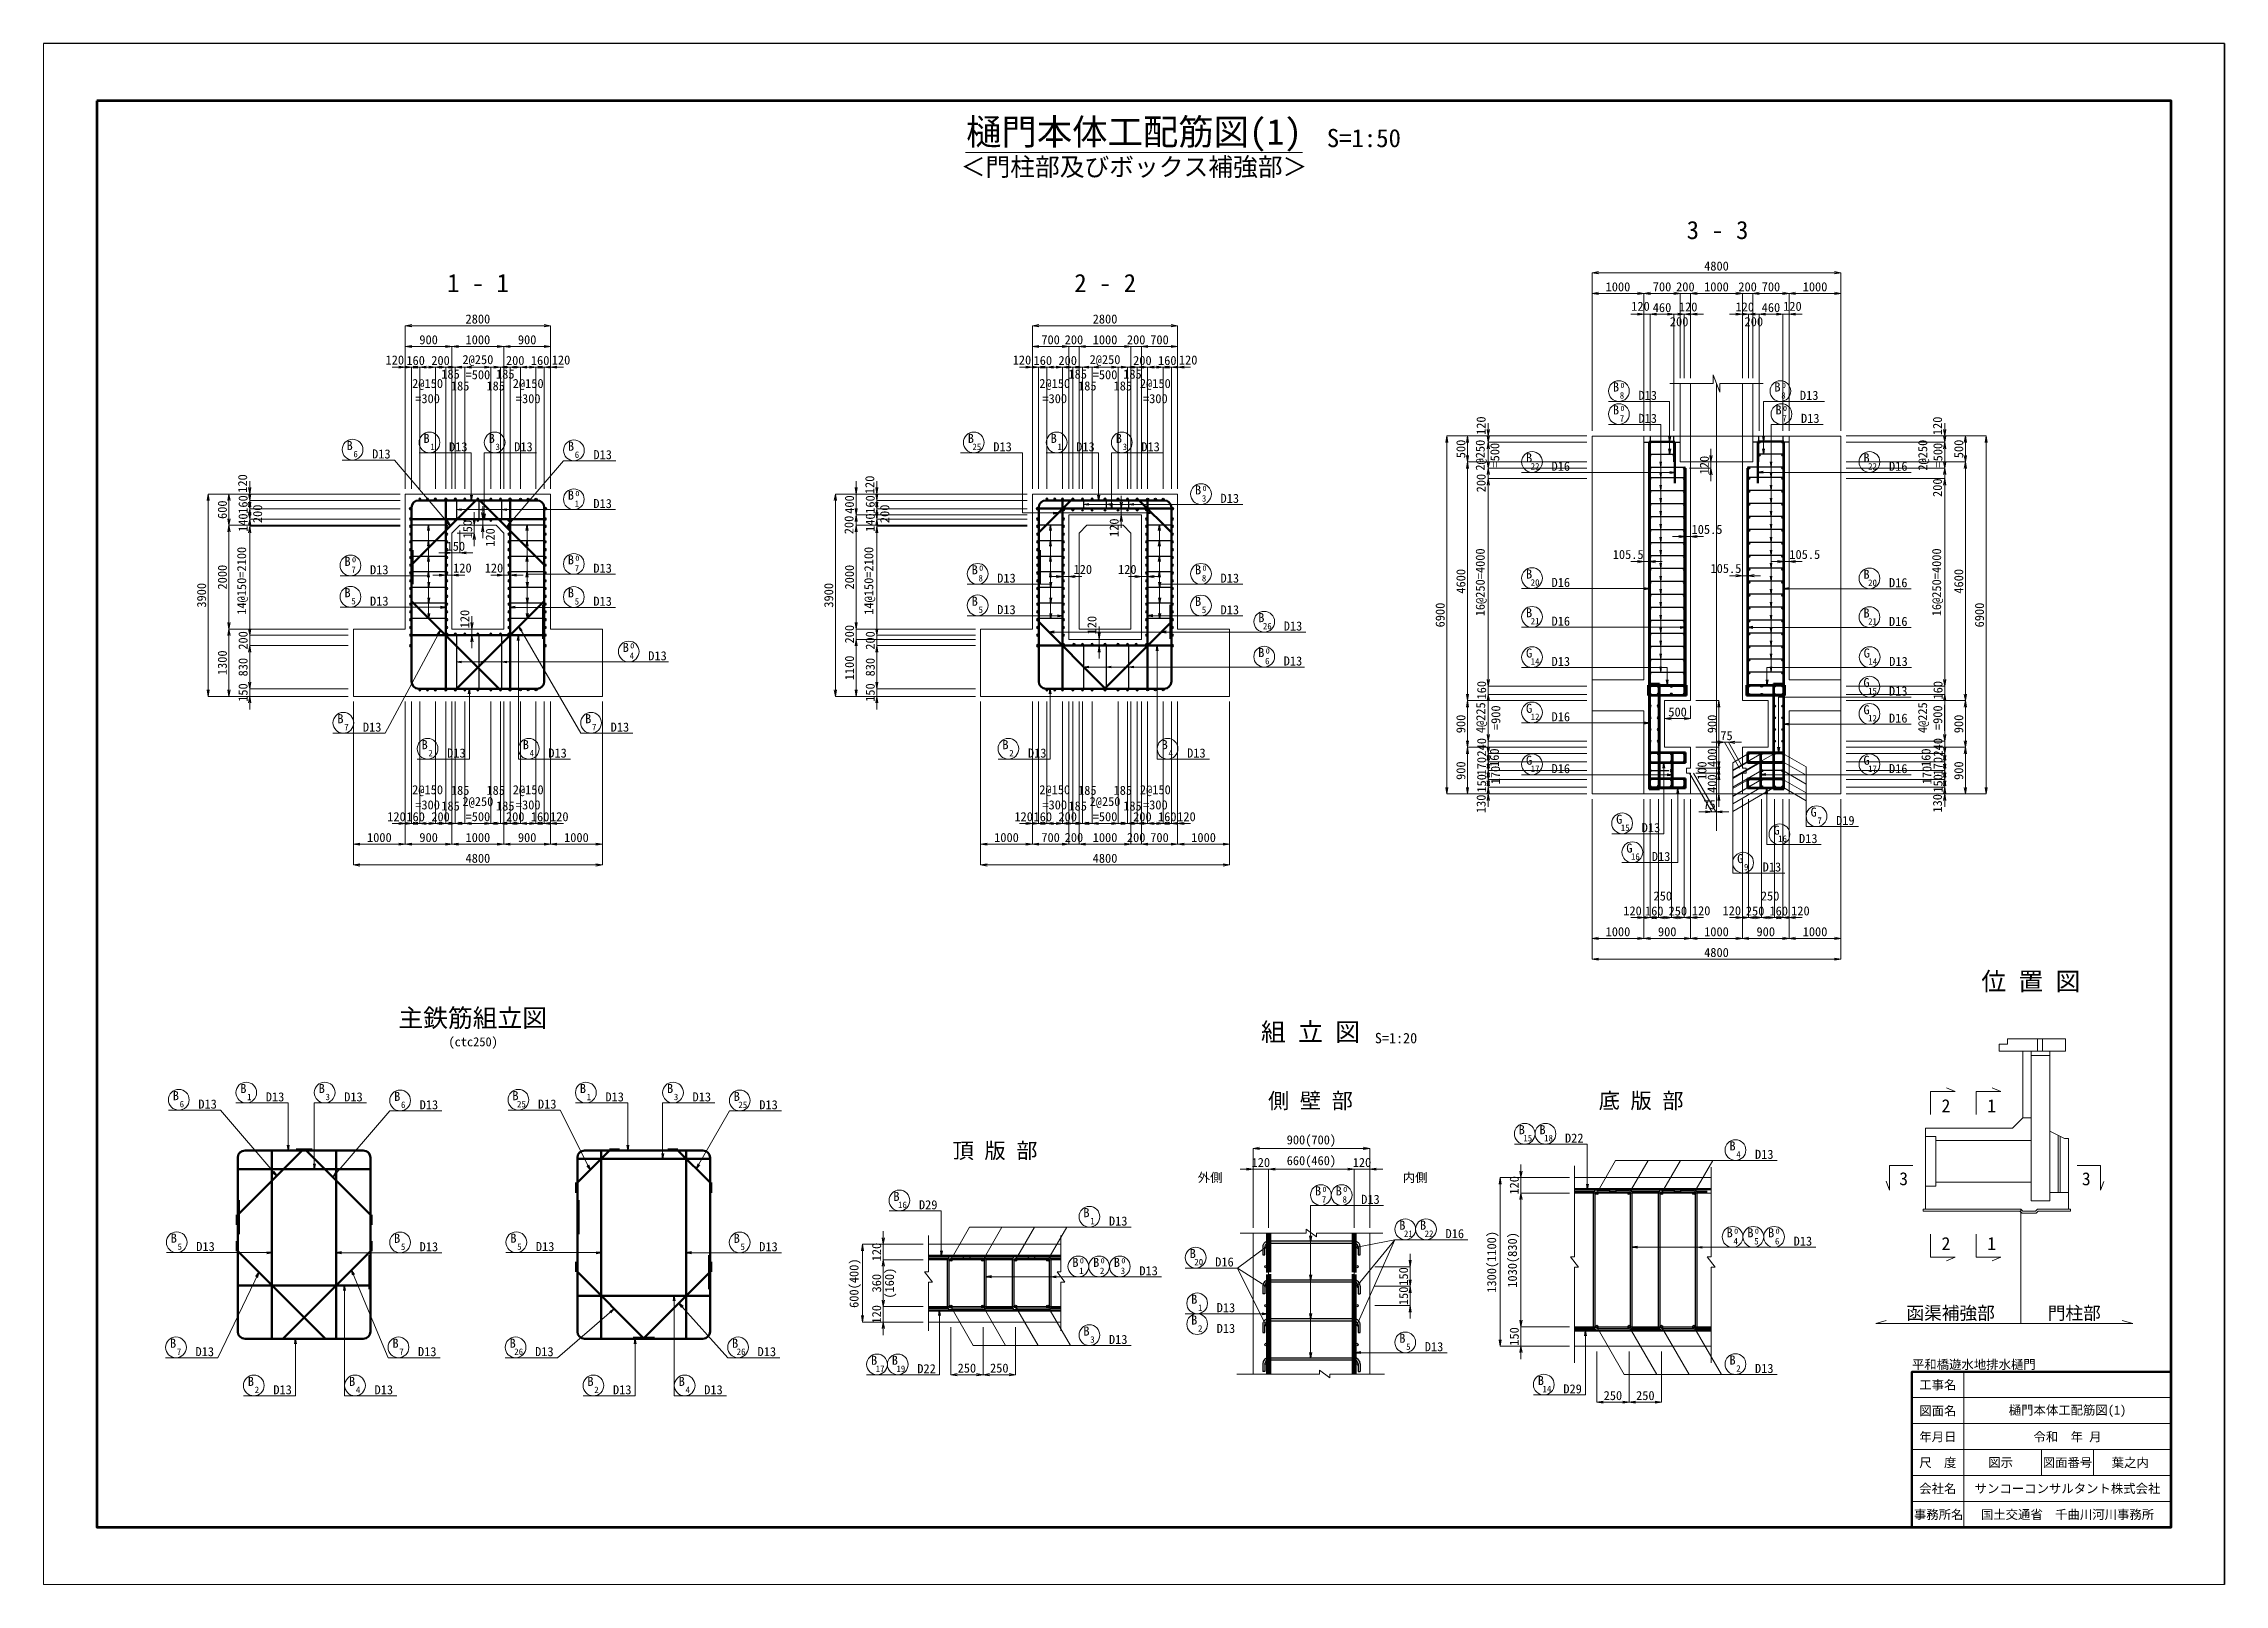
# Paper-space layout '(1)' of a CAD drawing. Header units: millimetres. Extents: x -69 to 352, y -52 to 245.
# The model-space entities are those that its viewports show. They can reach past a viewport. Long polylines and large blocks are cut down to what shows.
import ezdxf
from ezdxf.enums import TextEntityAlignment as Align

# ---------------------------------------------------------------- set-up
doc = ezdxf.new("R2010")
doc.units = ezdxf.units.MM
doc.header["$LTSCALE"] = 50
doc.header["$PDSIZE"] = 300
for name, pattern in [('CONTINU', [0]), ('SXF_一点短鎖線', [9.25, 6, -1.5, 0.25, -1.5]), ('SXF_跳び破線', [12, 6, -6])]:
    doc.linetypes.add(name, pattern=pattern)
doc.layers.get('Defpoints').update_dxf_attribs({"color": 151})
for name, color, linetype, lineweight in [('D-BGD', 7, 'Continuous', 13), ('D-BMK', 2, 'SXF_一点短鎖線', 13), ('D-STR', 1, 'Continuous', 50), ('D-STR-DIM', 7, 'Continuous', 13), ('D-STR-HTXT', 7, 'Continuous', 13), ('D-STR-STR2', 6, 'Continuous', 25), ('D-STR-STR3', 4, 'Continuous', 25), ('D-STR-TXT', 7, 'Continuous', 13), ('D-TTL', 2, 'Continuous', 140), ('D-TTL-FRAM', 2, 'Continuous', 50), ('D-TTL-LINE', 7, 'Continuous', 13), ('D-TTL-TXT', 7, 'Continuous', 13)]:
    doc.layers.add(name, color=color, linetype=linetype, lineweight=lineweight)
doc.styles.add('MS ゴシック', font='MS Gothic.ttf')
doc.styles.add('YOKO_GOTHIC', font='MS Gothic.ttf')
doc.dimstyles.new('DIM-50', dxfattribs={"dimscale": 50, "dimtxt": 3.5, "dimasz": 2.5, "dimexe": 0, "dimexo": 2, "dimgap": 0.8, "dimtad": 1, "dimdec": 0, "dimzin": 1, "dimdsep": 46, "dimtxsty": 'MS ゴシック', "dimblk": 'OPEN', "dimcen": 0.1, "dimclrd": 256, "dimclre": 256, "dimclrt": 256, "dimaunit": 1, "dimadec": 3, "dimazin": 0, "dimtfac": 1, "dimtdec": 0, "dimtix": 1, "dimtmove": 2, "dimatfit": 3, "dimldrblk": 'OPEN', "dimfxl": 1, "dimlwd": -1, "dimlwe": -1, "dimarcsym": 2})
doc.dimstyles.new('DIM-50-20', dxfattribs={"dimscale": 50, "dimtxt": 3.5, "dimasz": 2.5, "dimexe": 0, "dimexo": 2, "dimgap": 0.8, "dimtad": 1, "dimdec": 0, "dimlfac": 0.4, "dimzin": 1, "dimdsep": 46, "dimtxsty": 'MS ゴシック', "dimblk": 'OPEN', "dimcen": 0.1, "dimclrd": 256, "dimclre": 256, "dimclrt": 256, "dimaunit": 1, "dimadec": 3, "dimazin": 0, "dimtfac": 1, "dimtdec": 0, "dimtix": 1, "dimtmove": 2, "dimatfit": 3, "dimldrblk": 'OPEN', "dimfxl": 1, "dimlwd": -1, "dimlwe": -1, "dimarcsym": 2})
doc.dimstyles.new('DIM-50-F', dxfattribs={"dimscale": 50, "dimtxt": 3.5, "dimasz": 2.5, "dimexe": 0, "dimexo": 2, "dimgap": 0.8, "dimtad": 1, "dimdec": 0, "dimzin": 0, "dimdsep": 46, "dimtxsty": 'MS ゴシック', "dimblk": 'OPEN', "dimcen": 0.1, "dimclrd": 256, "dimclre": 256, "dimclrt": 256, "dimaunit": 1, "dimadec": 4, "dimazin": 0, "dimtfac": 1, "dimtdec": 0, "dimtmove": 2, "dimatfit": 3, "dimldrblk": 'OPEN', "dimfxl": 1, "dimtolj": 1, "dimtzin": 0, "dimlwd": -1, "dimlwe": -1, "dimarcsym": 2})
doc.dimstyles.new('S50', dxfattribs={"dimscale": 50, "dimtxt": 3.5, "dimasz": 2, "dimexe": 1, "dimexo": 1, "dimgap": 1, "dimtad": 1, "dimdec": 0, "dimzin": 1, "dimdsep": 46, "dimtxsty": 'YOKO_GOTHIC', "dimblk": 'OPEN', "dimcen": 0, "dimclrd": 256, "dimclre": 256, "dimclrt": 256, "dimaunit": 1, "dimadec": 3, "dimazin": 0, "dimtfac": 1, "dimtdec": 0, "dimtix": 1, "dimtmove": 2, "dimatfit": 3, "dimldrblk": 'OPEN', "dimfxl": 1, "dimlwd": -1, "dimlwe": -1, "dimarcsym": 0})

psp = doc.layouts.new('(1)')

msp = doc.modelspace()

# ---------------------------------------------------------------- texts
at = {"layer": 'D-STR-TXT', "style": 'YOKO_GOTHIC'}
for s, height, p in [('3 - 3', 350, (201746.27, 8112.55)), ('1 - 1', 350, (177845.28, 7090.87)), ('2 - 2', 350, (189938.33, 7090.87)), ('B', 175, (199788.16, 5174.55)), ('8', 125, (199903.82, 5036.75)), ('0', 100, (199912.55, 5243.06)), ('B', 175, (202901.74, 5174.55)), ('8', 125, (203017.4, 5036.75)), ('0', 100, (203026.14, 5243.06)), ('B', 175, (199788.16, 4731.45)), ('7', 125, (199903.82, 4593.65)), ('0', 100, (199912.55, 4799.95)), ('B', 175, (202922.86, 4731.45)), ('7', 125, (203038.52, 4593.65)), ('0', 100, (203047.26, 4799.95)), ('B', 175, (175370.25, 4045.36)), ('B', 175, (176853.42, 4183.63)), ('B', 175, (178109.66, 4183.63)), ('B', 175, (179638.05, 4031.7)), ('B', 175, (188946.47, 4183.63)), ('B', 175, (190202.7, 4183.63)), ('6', 125, (175485.91, 3907.55)), ('1', 125, (176969.08, 4045.82)), ('3', 125, (178225.32, 4045.82)), ('6', 125, (179753.71, 3893.9)), ('1', 125, (189062.13, 4045.82)), ('3', 125, (190318.36, 4045.82)), ('B', 175, (191729.94, 3189.21)), ('B', 175, (179636.89, 3089.21)), ('1', 125, (179752.55, 2951.41)), ('0', 100, (179761.29, 3157.71)), ('3', 125, (191845.6, 3051.41)), ('0', 100, (191854.33, 3257.71)), ('B', 175, (175330.33, 1208.86)), ('B', 175, (179636.89, 1205.68)), ('5', 125, (175445.99, 1071.05)), ('5', 125, (179752.55, 1067.87)), ('B', 175, (187423.38, 1044.28)), ('5', 125, (187539.04, 906.47)), ('B', 175, (191729.94, 1041.1)), ('5', 125, (191845.6, 903.29)), ('B', 175, (180694.94, 154.21)), ('4', 125, (180810.6, 16.41)), ('0', 100, (180819.33, 222.71)), ('B', 175, (192948.26, 54.21)), ('6', 125, (193063.92, -83.59)), ('0', 100, (193072.66, 122.71)), ('G', 175, (198112.79, 45.72)), ('14', 125, (198228.45, -92.08)), ('G', 175, (204623.79, 45.92)), ('14', 125, (204739.46, -91.88)), ('G', 175, (204618.8, -524.18)), ('15', 125, (204734.46, -661.98)), ('B', 175, (175192.6, -1220.24)), ('7', 125, (175308.26, -1358.04)), ('B', 175, (179969.92, -1220.24)), ('7', 125, (180085.58, -1358.04)), ('B', 175, (176816.79, -1720.24)), ('B', 175, (178768.01, -1720.24)), ('B', 175, (188016.13, -1720.24)), ('B', 175, (191085.81, -1720.24)), ('2', 125, (176932.45, -1858.04)), ('4', 125, (178883.67, -1858.04)), ('2', 125, (188131.79, -1858.04)), ('4', 125, (191201.47, -1858.04)), ('G', 175, (203599.27, -3020.61)), ('G', 175, (199850.77, -3157.55)), ('15', 125, (199966.43, -3295.35)), ('G', 175, (202884.33, -3369.04)), ('7', 125, (203714.93, -3158.42)), ('G', 175, (200046.52, -3714.58)), ('16', 125, (200162.18, -3852.38)), ('G', 175, (202183.41, -3916.44)), ('16', 125, (202999.99, -3506.84)), ('9', 125, (202299.07, -4054.24)), ('位 置 図', 350, (207786.59, -6369.26)), ('B', 175, (172019.68, -8486.45)), ('B', 175, (173320.87, -8348.18)), ('1', 125, (173436.53, -8485.98)), ('B', 175, (174832.65, -8348.18)), ('3', 125, (174948.31, -8485.98)), ('B', 175, (176287.48, -8500.1)), ('B', 175, (179869.16, -8348.18)), ('1', 125, (179984.82, -8485.98)), ('B', 175, (181549.15, -8348.18)), ('3', 125, (181664.82, -8485.98)), ('側 壁 部', 300, (193896.87, -8646.25)), ('底 版 部', 300, (200272.97, -8646.25)), ('6', 125, (172135.34, -8624.25)), ('6', 125, (176403.14, -8637.91)), ('2', 250, (206150.82, -8717.92)), ('1', 250, (207032.36, -8717.92)), ('B', 175, (197971.87, -9142.43)), ('15', 125, (198087.53, -9280.23)), ('B', 175, (198371.87, -9142.43)), ('18', 125, (198487.53, -9280.23)), ('頂 版 部', 300, (187815.71, -9609.08)), ('B', 175, (202035.39, -9455.89)), ('4', 125, (202151.05, -9593.7)), ('3', 250, (205334.78, -10124.95)), ('3', 250, (208855.86, -10126.41)), ('B', 175, (185914.61, -10427.92)), ('16', 125, (186030.28, -10565.73)), ('B', 175, (194042.34, -10323.51)), ('7', 125, (194158, -10461.31)), ('0', 100, (194166.73, -10255)), ('B', 175, (194442.34, -10323.51)), ('8', 125, (194558, -10461.31)), ('0', 100, (194566.73, -10255)), ('B', 175, (189578.13, -10741.39)), ('1', 125, (189693.79, -10879.2)), ('B', 175, (171979.76, -11233.05)), ('5', 125, (172095.42, -11370.86)), ('B', 175, (176286.32, -11236.24)), ('5', 125, (176401.98, -11374.04)), ('B', 175, (178528.05, -11233.05)), ('5', 125, (178643.71, -11370.86)), ('B', 175, (182834.62, -11236.24)), ('5', 125, (182950.28, -11374.04)), ('B', 175, (201980.32, -11129.56)), ('4', 125, (202095.98, -11267.36)), ('0', 100, (202104.72, -11061.05)), ('B', 175, (202380.32, -11129.56)), ('5', 125, (202495.98, -11267.36)), ('0', 100, (202504.72, -11061.05)), ('B', 175, (202780.32, -11129.56)), ('6', 125, (202895.98, -11267.36)), ('0', 100, (202904.72, -11061.05)), ('2', 250, (206150.82, -11374.82)), ('1', 250, (207032.36, -11374.82)), ('B', 175, (189364.99, -11700.21)), ('1', 125, (189480.65, -11838.01)), ('0', 100, (189489.39, -11631.7)), ('B', 175, (189764.99, -11700.21)), ('2', 125, (189880.65, -11838.01)), ('0', 100, (189889.39, -11631.7)), ('B', 175, (190164.99, -11700.21)), ('3', 125, (190280.65, -11838.01)), ('0', 100, (190289.39, -11631.7)), ('B', 175, (191656.09, -12411.33)), ('1', 125, (191771.75, -12549.14)), ('B', 175, (189578.13, -13024.18)), ('B', 175, (191656.09, -12811.33)), ('2', 125, (191771.75, -12949.14)), ('B', 175, (195668.47, -13163.4)), ('B', 175, (171965.65, -13258.93)), ('7', 125, (172081.31, -13396.73)), ('B', 175, (176254.97, -13258.93)), ('7', 125, (176370.63, -13396.73)), ('B', 175, (185482.96, -13587.59)), ('B', 175, (185882.96, -13587.59)), ('3', 125, (189693.79, -13161.98)), ('5', 125, (195784.13, -13301.21)), ('B', 175, (202035.39, -13582.25)), ('B', 175, (173466.22, -13994.13)), ('B', 175, (175417.44, -13994.13)), ('B', 175, (180014.51, -13994.13)), ('B', 175, (181774.26, -13994.13)), ('17', 125, (185598.63, -13725.39)), ('19', 125, (185998.63, -13725.39)), ('B', 175, (198340.22, -13977.09)), ('2', 125, (202151.05, -13720.06)), ('2', 125, (173581.88, -14131.93)), ('4', 125, (175533.1, -14131.93)), ('2', 125, (180130.18, -14131.93)), ('4', 125, (181889.92, -14131.93)), ('14', 125, (198455.88, -14114.89))]:
    msp.add_text(s, height=height, dxfattribs=at).set_placement(p, align=Align.CENTER)
for s, p in [('D13', (200220.95, 5012.87)), ('D13', (203334.54, 5012.87)), ('D13', (200220.95, 4569.77)), ('D13', (203355.66, 4569.77)), ('D13', (175803.04, 3883.67)), ('D13', (177286.22, 4021.94)), ('D13', (178542.45, 4021.94)), ('D13', (180070.84, 3870.02)), ('D13', (189379.27, 4021.94)), ('D13', (190635.5, 4021.94)), ('D13', (180069.69, 2927.53)), ('D13', (192162.73, 3027.53)), ('D13', (175763.12, 1651.62)), ('D13', (180069.69, 1681.05)), ('D13', (187856.17, 1489.54)), ('D13', (192162.73, 1489.54)), ('D13', (175763.12, 1047.17)), ('D13', (180069.69, 1043.99)), ('D13', (187856.17, 882.59)), ('D13', (192162.73, 879.41)), ('D13', (181127.73, -7.47)), ('D13', (193381.06, -107.47)), ('D13', (198545.58, -115.96)), ('D13', (205056.59, -115.76)), ('D13', (205051.59, -685.86)), ('D13', (175625.39, -1381.92)), ('D13', (180402.72, -1381.92)), ('D13', (177249.59, -1881.92)), ('D13', (179200.81, -1881.92)), ('D13', (188448.93, -1881.92)), ('D13', (191518.61, -1881.92)), ('D13', (200283.57, -3319.23)), ('D13', (203317.13, -3530.72)), ('D19', (204032.06, -3182.3)), ('D13', (200479.31, -3876.26)), ('D13', (202616.21, -4078.12)), ('(ctc250)', (177275.45, -7448.13)), ('D13', (173753.66, -8509.86)), ('D13', (175265.45, -8509.86)), ('D13', (180301.96, -8509.86)), ('D13', (181981.95, -8509.86)), ('D13', (172452.47, -8648.13)), ('D13', (176720.27, -8661.79)), ('D22', (198804.66, -9304.11)), ('D13', (202468.18, -9617.58)), ('外側', (191723.43, -10064.82)), ('内側', (195675.69, -10064.82)), ('D29', (186347.41, -10589.61)), ('D13', (194875.13, -10485.19)), ('D13', (190010.93, -10903.08)), ('D13', (172412.55, -11394.74)), ('D13', (176719.12, -11397.92)), ('D13', (178960.85, -11394.74)), ('D13', (183267.41, -11397.92)), ('D13', (203213.12, -11291.24)), ('D13', (190597.79, -11861.89)), ('D13', (192088.88, -12573.02)), ('D13', (190010.93, -13185.86)), ('D13', (192088.88, -12973.02)), ('D13', (172398.44, -13420.61)), ('D13', (176687.77, -13420.61)), ('D13', (196101.26, -13325.09)), ('D22', (186315.76, -13749.27)), ('D13', (202468.18, -13743.94)), ('D13', (173899.02, -14155.81)), ('D13', (175850.24, -14155.81)), ('D13', (180447.31, -14155.81)), ('D13', (182207.06, -14155.81)), ('D29', (198773.01, -14138.77))]:
    msp.add_text(s, height=175, dxfattribs=at).set_placement(p)
at = {"layer": 'D-STR-TXT', "color": 4, "style": 'YOKO_GOTHIC'}
for s, height, p in [('B', 175, (187348.35, 4183.63)), ('25', 125, (187464.01, 4045.82)), ('B', 175, (198112.79, 3808.06)), ('22', 125, (198228.45, 3670.25)), ('B', 175, (204619.35, 3808.06)), ('22', 125, (204735.01, 3670.25)), ('B', 175, (175330.33, 1813.3)), ('7', 125, (175445.99, 1675.5)), ('0', 100, (175454.72, 1881.81)), ('B', 175, (179636.89, 1842.74)), ('7', 125, (179752.55, 1704.93)), ('0', 100, (179761.29, 1911.24)), ('B', 175, (187423.38, 1651.22)), ('0', 100, (187547.77, 1719.73)), ('B', 175, (191729.94, 1651.22)), ('0', 100, (191854.33, 1719.73)), ('B', 175, (198112.79, 1568.72)), ('B', 175, (204619.35, 1563.89)), ('8', 125, (187539.04, 1513.42)), ('8', 125, (191845.6, 1513.42)), ('20', 125, (198228.45, 1430.92)), ('20', 125, (204735.01, 1426.08)), ('B', 175, (192949.19, 727.95)), ('B', 175, (198112.79, 822.23)), ('B', 175, (204619.35, 817.4)), ('26', 125, (193064.85, 590.15)), ('21', 125, (198228.45, 684.43)), ('21', 125, (204735.01, 679.59)), ('G', 175, (198112.79, -1020.47)), ('12', 125, (198228.45, -1158.27)), ('G', 175, (204619.35, -1047.65)), ('12', 125, (204735.01, -1185.45)), ('G', 175, (198112.79, -2020.25)), ('17', 125, (198228.45, -2158.06)), ('G', 175, (204619.35, -2020.25)), ('17', 125, (204735.01, -2158.06)), ('B', 175, (178567.97, -8486.45)), ('B', 175, (182835.77, -8500.1)), ('25', 125, (178683.63, -8624.25)), ('25', 125, (182951.43, -8637.91)), ('B', 175, (195668.47, -10983.71)), ('B', 175, (196068.47, -10983.71)), ('21', 125, (195784.13, -11121.51)), ('22', 125, (196184.13, -11121.51)), ('B', 175, (191627.55, -11530.02)), ('20', 125, (191743.21, -11667.82)), ('B', 175, (178513.94, -13258.93)), ('26', 125, (178629.61, -13396.73)), ('B', 175, (182803.27, -13258.93)), ('26', 125, (182918.93, -13396.73))]:
    msp.add_text(s, height=height, dxfattribs=at).set_placement(p, align=Align.CENTER)
for s, p in [('D13', (187781.15, 4021.94)), ('D16', (198545.58, 3646.37)), ('D16', (205052.15, 3646.37)), ('D16', (198545.58, 1407.04)), ('D16', (205052.15, 1402.2)), ('D13', (193381.99, 566.27)), ('D16', (198545.58, 660.55)), ('D16', (205052.15, 655.71)), ('D16', (198545.58, -1182.15)), ('D16', (205052.15, -1209.33)), ('D16', (198545.58, -2181.94)), ('D16', (205052.15, -2181.94)), ('D13', (179000.77, -8648.13)), ('D13', (183268.57, -8661.79)), ('D16', (196501.26, -11145.39)), ('D16', (192060.35, -11691.7)), ('D13', (178946.74, -13420.61)), ('D13', (183236.06, -13420.61))]:
    msp.add_text(s, height=175, dxfattribs=at).set_placement(p)
at = {"layer": 'D-STR-TXT', "style": 'YOKO_GOTHIC'}
for s, height, p in [('主鉄筋組立図', 350, (177743.11, -7180.95)), ('組 立 図', 350, (193896.87, -7449.7)), ('S=1:20', 200, (195546.64, -7449.7))]:
    msp.add_text(s, height=height, dxfattribs=at).set_placement(p, align=Align.BOTTOM_CENTER)
for s, p in [('函渠補強部', (205388.46, -12789.95)), ('門柱部', (208113.04, -12789.95))]:
    msp.add_text(s, height=250, dxfattribs=at).set_placement(p, align=Align.BOTTOM_LEFT)
at = {"layer": 'D-TTL-TXT', "style": 'MS ゴシック'}
for s, height, p in [('樋門本体工配筋図(1)', 500, (190494.53, 9780)), ('S=1:50', 350, (194926.86, 9780))]:
    msp.add_text(s, height=height, dxfattribs=at).set_placement(p, align=Align.BOTTOM_CENTER)
msp.add_text('＜門柱部及びボックス補強部＞', height=350, dxfattribs=at).set_placement((190494.53, 9680), align=Align.TOP_CENTER)
msp.add_text('平和橋遊水地排水樋門', height=175, dxfattribs=at).set_placement((205494.53, -13720), align=Align.BOTTOM_LEFT)
for s, p in [('工事名', (205994.53, -13970)), ('図面名', (205994.53, -14470)), ('樋門本体工配筋図(1)', (208494.53, -14470)), ('年月日', (205994.53, -14970)), ('令和  年 月', (208494.53, -14970)), ('尺\u3000度', (205994.53, -15470)), ('図示', (207204.43, -15470)), ('図面番号', (208494.53, -15470)), ('葉之内', (209704.43, -15470)), ('会社名', (205994.53, -15970)), ('サンコーコンサルタント株式会社', (208494.53, -15970)), ('事務所名', (206010.6, -16470)), ('国土交通省\u3000千曲川河川事務所', (208494.53, -16470))]:
    msp.add_text(s, height=175, dxfattribs=at).set_placement(p, align=Align.MIDDLE)

# ---------------------------------------------------------------- blocks, each defined once
blk = doc.blocks.new('0930-1')
at = {"layer": 'D-STR-STR2'}
for radius in [20, 10]:
    blk.add_circle((1654010, -311924), radius, dxfattribs=at)
blk = doc.blocks.new('_Open')
at = {"color": 0, "linetype": 'ByBlock', "lineweight": -2}
for p, q in [((-1, 0.17), (0, 0)), ((-1, -0.17), (0, 0)), ((0, 0), (-1, 0))]:
    blk.add_line(p, q, dxfattribs=at)
blk = doc.blocks.new('*D691')
at = {"layer": 'D-STR-DIM', "transparency": 16777216}
for p, q in [((199226, 4317), (196526, 4317)), ((196526, -2459), (196526, 4192)), ((199226, -2584), (196526, -2584))]:
    blk.add_line(p, q, dxfattribs=at)
at = {"layer": 'Defpoints', "color": 0, "transparency": 16777216}
for p in [(196526, 4317), (199326, 4317), (199326, -2584)]:
    blk.add_point(p, dxfattribs=at)
at = {"layer": 'D-STR-DIM', "transparency": 16777216, "xscale": 125, "yscale": 125, "zscale": 125}
for p, rotation in [((196526, 4317), 90), ((196526, -2584), 270)]:
    blk.add_blockref('_Open', p, dxfattribs=dict(at, rotation=rotation))
at = {"layer": 'D-STR-DIM', "transparency": 16777216, "insert": (196398, 866), "char_height": 175, "attachment_point": 5, "rotation": 90, "style": 'MS ゴシック'}
blk.add_mtext('6900', dxfattribs=at)
blk = doc.blocks.new('*D692')
at = {"layer": 'D-STR-DIM', "transparency": 16777216}
for p, q in [((199226, -1684), (196926, -1684)), ((196926, -2459), (196926, -1809)), ((199226, -2584), (196926, -2584))]:
    blk.add_line(p, q, dxfattribs=at)
at = {"layer": 'Defpoints', "color": 0, "transparency": 16777216}
for p in [(196926, -1684), (199326, -1684), (199326, -2584)]:
    blk.add_point(p, dxfattribs=at)
at = {"layer": 'D-STR-DIM', "transparency": 16777216, "xscale": 125, "yscale": 125, "zscale": 125}
for p, rotation in [((196926, -1684), 90), ((196926, -2584), 270)]:
    blk.add_blockref('_Open', p, dxfattribs=dict(at, rotation=rotation))
at = {"layer": 'D-STR-DIM', "transparency": 16777216, "insert": (196798, -2134), "char_height": 175, "attachment_point": 5, "rotation": 90, "style": 'MS ゴシック'}
blk.add_mtext('900', dxfattribs=at)
blk = doc.blocks.new('*D693')
at = {"layer": 'D-STR-DIM', "transparency": 16777216}
for p, q in [((199226, -784), (196926, -784)), ((196926, -1559), (196926, -909)), ((199226, -1684), (196926, -1684))]:
    blk.add_line(p, q, dxfattribs=at)
at = {"layer": 'Defpoints', "color": 0, "transparency": 16777216}
for p in [(196926, -784), (199326, -784), (199326, -1684)]:
    blk.add_point(p, dxfattribs=at)
at = {"layer": 'D-STR-DIM', "transparency": 16777216, "xscale": 125, "yscale": 125, "zscale": 125}
for p, rotation in [((196926, -784), 90), ((196926, -1684), 270)]:
    blk.add_blockref('_Open', p, dxfattribs=dict(at, rotation=rotation))
at = {"layer": 'D-STR-DIM', "transparency": 16777216, "insert": (196798, -1234), "char_height": 175, "attachment_point": 5, "rotation": 90, "style": 'MS ゴシック'}
blk.add_mtext('900', dxfattribs=at)
blk = doc.blocks.new('*D694')
at = {"layer": 'D-STR-DIM', "transparency": 16777216}
for p, q in [((199226, 3817), (196926, 3817)), ((196926, -659), (196926, 3692)), ((199226, -784), (196926, -784))]:
    blk.add_line(p, q, dxfattribs=at)
at = {"layer": 'Defpoints', "color": 0, "transparency": 16777216}
for p in [(196926, 3817), (199326, 3817), (199326, -784)]:
    blk.add_point(p, dxfattribs=at)
at = {"layer": 'D-STR-DIM', "transparency": 16777216, "xscale": 125, "yscale": 125, "zscale": 125}
for p, rotation in [((196926, 3817), 90), ((196926, -784), 270)]:
    blk.add_blockref('_Open', p, dxfattribs=dict(at, rotation=rotation))
at = {"layer": 'D-STR-DIM', "transparency": 16777216, "insert": (196798, 1516), "char_height": 175, "attachment_point": 5, "rotation": 90, "style": 'MS ゴシック'}
blk.add_mtext('4600', dxfattribs=at)
blk = doc.blocks.new('*D695')
at = {"layer": 'D-STR-DIM', "transparency": 16777216}
for p, q in [((197326, 3822), (197326, 3947)), ((199226, 3697), (197326, 3697)), ((197326, 3697), (197326, 3497)), ((199226, 3497), (197326, 3497)), ((197326, 3372), (197326, 3247))]:
    blk.add_line(p, q, dxfattribs=at)
at = {"layer": 'Defpoints', "color": 0, "transparency": 16777216}
for p in [(197326, 3497), (199326, 3697), (199326, 3497)]:
    blk.add_point(p, dxfattribs=at)
at = {"layer": 'D-STR-DIM', "transparency": 16777216, "xscale": 125, "yscale": 125, "zscale": 125}
for p, rotation in [((197326, 3697), 270), ((197326, 3497), 90)]:
    blk.add_blockref('_Open', p, dxfattribs=dict(at, rotation=rotation))
at = {"layer": 'D-STR-DIM', "transparency": 16777216, "insert": (197188, 3409), "char_height": 175, "attachment_point": 5, "rotation": 90, "style": 'MS ゴシック'}
blk.add_mtext('200', dxfattribs=at)
blk = doc.blocks.new('*D696')
at = {"layer": 'D-STR-DIM', "transparency": 16777216}
for p, q in [((199226, 3497), (197326, 3497)), ((197326, 3372), (197326, -379)), ((199226, -504), (197326, -504))]:
    blk.add_line(p, q, dxfattribs=at)
at = {"layer": 'Defpoints', "color": 0, "transparency": 16777216}
for p in [(199326, 3497), (197326, -504), (199326, -504)]:
    blk.add_point(p, dxfattribs=at)
at = {"layer": 'D-STR-DIM', "transparency": 16777216, "xscale": 125, "yscale": 125, "zscale": 125}
for p, rotation in [((197326, 3497), 90), ((197326, -504), 270)]:
    blk.add_blockref('_Open', p, dxfattribs=dict(at, rotation=rotation))
at = {"layer": 'D-STR-DIM', "transparency": 16777216, "insert": (197189, 1496), "char_height": 175, "attachment_point": 5, "rotation": 90, "style": 'MS ゴシック'}
blk.add_mtext('16@250=4000', dxfattribs=at)
blk = doc.blocks.new('*D697')
at = {"layer": 'D-STR-DIM', "transparency": 16777216}
for p, q in [((197326, -379), (197326, -254)), ((199226, -504), (197326, -504)), ((197326, -504), (197326, -664)), ((199226, -664), (197326, -664)), ((197326, -789), (197326, -914))]:
    blk.add_line(p, q, dxfattribs=at)
at = {"layer": 'Defpoints', "color": 0, "transparency": 16777216}
for p in [(197326, -664), (199326, -504), (199326, -664)]:
    blk.add_point(p, dxfattribs=at)
at = {"layer": 'D-STR-DIM', "transparency": 16777216, "xscale": 125, "yscale": 125, "zscale": 125}
for p, rotation in [((197326, -504), 270), ((197326, -664), 90)]:
    blk.add_blockref('_Open', p, dxfattribs=dict(at, rotation=rotation))
at = {"layer": 'D-STR-DIM', "transparency": 16777216, "insert": (197198, -584), "char_height": 175, "attachment_point": 5, "rotation": 90, "style": 'MS ゴシック'}
blk.add_mtext('160', dxfattribs=at)
blk = doc.blocks.new('*D698')
at = {"layer": 'D-STR-DIM', "transparency": 16777216}
for p, q in [((197326, -1439), (197326, -1314)), ((199226, -1564), (197326, -1564)), ((197326, -1564), (197326, -1804)), ((199226, -1804), (197326, -1804)), ((197326, -1929), (197326, -2054))]:
    blk.add_line(p, q, dxfattribs=at)
at = {"layer": 'Defpoints', "color": 0, "transparency": 16777216}
for p in [(199326, -1564), (197326, -1804), (199326, -1804)]:
    blk.add_point(p, dxfattribs=at)
at = {"layer": 'D-STR-DIM', "transparency": 16777216, "xscale": 125, "yscale": 125, "zscale": 125}
for p, rotation in [((197326, -1564), 270), ((197326, -1804), 90)]:
    blk.add_blockref('_Open', p, dxfattribs=dict(at, rotation=rotation))
at = {"layer": 'D-STR-DIM', "transparency": 16777216, "insert": (197198, -1684), "char_height": 175, "attachment_point": 5, "rotation": 90, "style": 'MS ゴシック'}
blk.add_mtext('240', dxfattribs=at)
blk = doc.blocks.new('*D699')
at = {"layer": 'D-STR-DIM', "transparency": 16777216}
for p, q in [((197326, 4322), (197326, 4447)), ((199226, 4197), (197326, 4197)), ((197326, 3697), (197326, 4197)), ((199226, 3697), (197326, 3697)), ((197326, 3572), (197326, 3447))]:
    blk.add_line(p, q, dxfattribs=at)
at = {"layer": 'Defpoints', "color": 0, "transparency": 16777216}
for p in [(197326, 4197), (199326, 4197), (199326, 3697)]:
    blk.add_point(p, dxfattribs=at)
at = {"layer": 'D-STR-DIM', "transparency": 16777216, "xscale": 125, "yscale": 125, "zscale": 125}
for p, rotation in [((197326, 4197), 270), ((197326, 3697), 90)]:
    blk.add_blockref('_Open', p, dxfattribs=dict(at, rotation=rotation))
at = {"layer": 'D-STR-DIM', "transparency": 16777216, "char_height": 175, "attachment_point": 5, "rotation": 90, "style": 'MS ゴシック'}
for s, insert in [('2@250{\\A1;', (197189, 3947)), ('=500}', (197453, 3947))]:
    blk.add_mtext(s, dxfattribs=dict(at, insert=insert))
blk = doc.blocks.new('*D700')
at = {"layer": 'D-STR-DIM', "transparency": 16777216}
for p, q in [((199226, -664), (197326, -664)), ((197326, -789), (197326, -800)), ((197326, -1439), (197326, -1428)), ((199226, -1564), (197326, -1564))]:
    blk.add_line(p, q, dxfattribs=at)
at = {"layer": 'Defpoints', "color": 0, "transparency": 16777216}
for p in [(197326, -664), (199326, -664), (199326, -1564)]:
    blk.add_point(p, dxfattribs=at)
at = {"layer": 'D-STR-DIM', "transparency": 16777216, "xscale": 125, "yscale": 125, "zscale": 125}
for p, rotation in [((197326, -664), 90), ((197326, -1564), 270)]:
    blk.add_blockref('_Open', p, dxfattribs=dict(at, rotation=rotation))
at = {"layer": 'D-STR-DIM', "transparency": 16777216, "insert": (197326, -1114), "char_height": 175, "attachment_point": 5, "rotation": 90, "style": 'MS ゴシック'}
blk.add_mtext('4@225\\P=900', dxfattribs=at)
blk = doc.blocks.new('*D701')
at = {"layer": 'D-STR-DIM', "transparency": 16777216}
for p, q in [((197326, -1679), (197326, -1554)), ((199226, -1804), (197326, -1804)), ((197326, -1804), (197326, -1964)), ((199226, -1964), (197326, -1964)), ((197326, -2089), (197326, -2214))]:
    blk.add_line(p, q, dxfattribs=at)
at = {"layer": 'Defpoints', "color": 0, "transparency": 16777216}
for p in [(197326, -1964), (199326, -1804), (199326, -1964)]:
    blk.add_point(p, dxfattribs=at)
at = {"layer": 'D-STR-DIM', "transparency": 16777216, "xscale": 125, "yscale": 125, "zscale": 125}
for p, rotation in [((197326, -1804), 270), ((197326, -1964), 90)]:
    blk.add_blockref('_Open', p, dxfattribs=dict(at, rotation=rotation))
at = {"layer": 'D-STR-DIM', "transparency": 16777216, "insert": (197445, -1884), "char_height": 175, "attachment_point": 5, "rotation": 90, "style": 'MS ゴシック'}
blk.add_mtext('160', dxfattribs=at)
blk = doc.blocks.new('*D702')
at = {"layer": 'D-STR-DIM', "transparency": 16777216}
for p, q in [((197326, -2329), (197326, -2204)), ((199226, -2454), (197326, -2454)), ((197326, -2454), (197326, -2584)), ((199226, -2584), (197326, -2584)), ((197326, -2709), (197326, -2834))]:
    blk.add_line(p, q, dxfattribs=at)
at = {"layer": 'Defpoints', "color": 0, "transparency": 16777216}
for p in [(199326, -2454), (197326, -2584), (199326, -2584)]:
    blk.add_point(p, dxfattribs=at)
at = {"layer": 'D-STR-DIM', "transparency": 16777216, "xscale": 125, "yscale": 125, "zscale": 125}
for p, rotation in [((197326, -2454), 270), ((197326, -2584), 90)]:
    blk.add_blockref('_Open', p, dxfattribs=dict(at, rotation=rotation))
at = {"layer": 'D-STR-DIM', "transparency": 16777216, "insert": (197188, -2774), "char_height": 175, "attachment_point": 5, "rotation": 90, "style": 'MS ゴシック'}
blk.add_mtext('130', dxfattribs=at)
blk = doc.blocks.new('*D703')
at = {"layer": 'D-STR-DIM', "transparency": 16777216}
for p, q in [((197326, -1839), (197326, -1714)), ((199226, -1964), (197326, -1964)), ((197326, -1964), (197326, -2134)), ((199226, -2134), (197326, -2134)), ((197326, -2259), (197326, -2384))]:
    blk.add_line(p, q, dxfattribs=at)
at = {"layer": 'Defpoints', "color": 0, "transparency": 16777216}
for p in [(199326, -1964), (197326, -2134), (199326, -2134)]:
    blk.add_point(p, dxfattribs=at)
at = {"layer": 'D-STR-DIM', "transparency": 16777216, "xscale": 125, "yscale": 125, "zscale": 125}
for p, rotation in [((197326, -1964), 270), ((197326, -2134), 90)]:
    blk.add_blockref('_Open', p, dxfattribs=dict(at, rotation=rotation))
at = {"layer": 'D-STR-DIM', "transparency": 16777216, "insert": (197198, -2049), "char_height": 175, "attachment_point": 5, "rotation": 90, "style": 'MS ゴシック'}
blk.add_mtext('170', dxfattribs=at)
blk = doc.blocks.new('*D704')
at = {"layer": 'D-STR-DIM', "transparency": 16777216}
for p, q in [((197326, -2009), (197326, -1884)), ((199226, -2134), (197326, -2134)), ((197326, -2134), (197326, -2304)), ((199226, -2304), (197326, -2304)), ((197326, -2429), (197326, -2554))]:
    blk.add_line(p, q, dxfattribs=at)
at = {"layer": 'Defpoints', "color": 0, "transparency": 16777216}
for p in [(197326, -2304), (199326, -2134), (199326, -2304)]:
    blk.add_point(p, dxfattribs=at)
at = {"layer": 'D-STR-DIM', "transparency": 16777216, "xscale": 125, "yscale": 125, "zscale": 125}
for p, rotation in [((197326, -2134), 270), ((197326, -2304), 90)]:
    blk.add_blockref('_Open', p, dxfattribs=dict(at, rotation=rotation))
at = {"layer": 'D-STR-DIM', "transparency": 16777216, "insert": (197466, -2219), "char_height": 175, "attachment_point": 5, "rotation": 90, "style": 'MS ゴシック'}
blk.add_mtext('170', dxfattribs=at)
blk = doc.blocks.new('*D705')
at = {"layer": 'D-STR-DIM', "transparency": 16777216}
for p, q in [((197326, -2179), (197326, -2054)), ((199226, -2304), (197326, -2304)), ((197326, -2304), (197326, -2454)), ((199226, -2454), (197326, -2454)), ((197326, -2579), (197326, -2704))]:
    blk.add_line(p, q, dxfattribs=at)
at = {"layer": 'Defpoints', "color": 0, "transparency": 16777216}
for p in [(197326, -2454), (199326, -2304), (199326, -2454)]:
    blk.add_point(p, dxfattribs=at)
at = {"layer": 'D-STR-DIM', "transparency": 16777216, "xscale": 125, "yscale": 125, "zscale": 125}
for p, rotation in [((197326, -2304), 270), ((197326, -2454), 90)]:
    blk.add_blockref('_Open', p, dxfattribs=dict(at, rotation=rotation))
at = {"layer": 'D-STR-DIM', "transparency": 16777216, "insert": (197198, -2379), "char_height": 175, "attachment_point": 5, "rotation": 90, "style": 'MS ゴシック'}
blk.add_mtext('150', dxfattribs=at)
blk = doc.blocks.new('*D1917')
at = {"layer": 'D-STR-DIM', "transparency": 16777216}
for p, q in [((199226, 4317), (196926, 4317)), ((196926, 4192), (196926, 3942)), ((199226, 3817), (196926, 3817))]:
    blk.add_line(p, q, dxfattribs=at)
at = {"layer": 'Defpoints', "color": 0, "transparency": 16777216}
for p in [(199326, 4317), (196926, 3817), (199326, 3817)]:
    blk.add_point(p, dxfattribs=at)
at = {"layer": 'D-STR-DIM', "transparency": 16777216, "xscale": 125, "yscale": 125, "zscale": 125}
for p, rotation in [((196926, 4317), 90), ((196926, 3817), 270)]:
    blk.add_blockref('_Open', p, dxfattribs=dict(at, rotation=rotation))
at = {"layer": 'D-STR-DIM', "transparency": 16777216, "insert": (196798, 4067), "char_height": 175, "attachment_point": 5, "rotation": 90, "style": 'MS ゴシック'}
blk.add_mtext('500', dxfattribs=at)
blk = doc.blocks.new('*D707')
at = {"layer": 'D-STR-DIM', "transparency": 16777216}
for p, q in [((199326, -2684), (199326, -5768)), ((204126, -2684), (204126, -5768)), ((199451, -5768), (204001, -5768))]:
    blk.add_line(p, q, dxfattribs=at)
at = {"layer": 'Defpoints', "color": 0, "transparency": 16777216}
for p in [(199326, -2584), (204126, -2584), (204126, -5768)]:
    blk.add_point(p, dxfattribs=at)
at = {"layer": 'D-STR-DIM', "transparency": 16777216, "xscale": 125, "yscale": 125, "zscale": 125, "rotation": 180}
blk.add_blockref('_Open', (199326, -5768), dxfattribs=at)
at = {"layer": 'D-STR-DIM', "transparency": 16777216, "xscale": 125, "yscale": 125, "zscale": 125}
blk.add_blockref('_Open', (204126, -5768), dxfattribs=at)
at = {"layer": 'D-STR-DIM', "transparency": 16777216, "insert": (201726, -5640), "char_height": 175, "attachment_point": 5, "style": 'MS ゴシック'}
blk.add_mtext('4800', dxfattribs=at)
blk = doc.blocks.new('*D708')
at = {"layer": 'D-STR-DIM', "transparency": 16777216}
for p, q in [((199326, -2684), (199326, -5368)), ((200326, -2684), (200326, -5368)), ((199451, -5368), (200201, -5368))]:
    blk.add_line(p, q, dxfattribs=at)
at = {"layer": 'Defpoints', "color": 0, "transparency": 16777216}
for p in [(199326, -2584), (200326, -2584), (200326, -5368)]:
    blk.add_point(p, dxfattribs=at)
at = {"layer": 'D-STR-DIM', "transparency": 16777216, "xscale": 125, "yscale": 125, "zscale": 125, "rotation": 180}
blk.add_blockref('_Open', (199326, -5368), dxfattribs=at)
at = {"layer": 'D-STR-DIM', "transparency": 16777216, "xscale": 125, "yscale": 125, "zscale": 125}
blk.add_blockref('_Open', (200326, -5368), dxfattribs=at)
at = {"layer": 'D-STR-DIM', "transparency": 16777216, "insert": (199826, -5240), "char_height": 175, "attachment_point": 5, "style": 'MS ゴシック'}
blk.add_mtext('1000', dxfattribs=at)
blk = doc.blocks.new('*D709')
at = {"layer": 'D-STR-DIM', "transparency": 16777216}
for p, q in [((200326, -2684), (200326, -5368)), ((201226, -2684), (201226, -5368)), ((200451, -5368), (201101, -5368))]:
    blk.add_line(p, q, dxfattribs=at)
at = {"layer": 'Defpoints', "color": 0, "transparency": 16777216}
for p in [(200326, -2584), (201226, -2584), (201226, -5368)]:
    blk.add_point(p, dxfattribs=at)
at = {"layer": 'D-STR-DIM', "transparency": 16777216, "xscale": 125, "yscale": 125, "zscale": 125, "rotation": 180}
blk.add_blockref('_Open', (200326, -5368), dxfattribs=at)
at = {"layer": 'D-STR-DIM', "transparency": 16777216, "xscale": 125, "yscale": 125, "zscale": 125}
blk.add_blockref('_Open', (201226, -5368), dxfattribs=at)
at = {"layer": 'D-STR-DIM', "transparency": 16777216, "insert": (200776, -5240), "char_height": 175, "attachment_point": 5, "style": 'MS ゴシック'}
blk.add_mtext('900', dxfattribs=at)
blk = doc.blocks.new('*D710')
at = {"layer": 'D-STR-DIM', "transparency": 16777216}
for p, q in [((201226, -2684), (201226, -5368)), ((202226, -2684), (202226, -5368)), ((201351, -5368), (202101, -5368))]:
    blk.add_line(p, q, dxfattribs=at)
at = {"layer": 'Defpoints', "color": 0, "transparency": 16777216}
for p in [(201226, -2584), (202226, -2584), (202226, -5368)]:
    blk.add_point(p, dxfattribs=at)
at = {"layer": 'D-STR-DIM', "transparency": 16777216, "xscale": 125, "yscale": 125, "zscale": 125, "rotation": 180}
blk.add_blockref('_Open', (201226, -5368), dxfattribs=at)
at = {"layer": 'D-STR-DIM', "transparency": 16777216, "xscale": 125, "yscale": 125, "zscale": 125}
blk.add_blockref('_Open', (202226, -5368), dxfattribs=at)
at = {"layer": 'D-STR-DIM', "transparency": 16777216, "insert": (201726, -5240), "char_height": 175, "attachment_point": 5, "style": 'MS ゴシック'}
blk.add_mtext('1000', dxfattribs=at)
blk = doc.blocks.new('*D711')
at = {"layer": 'D-STR-DIM', "transparency": 16777216}
for p, q in [((202226, -2684), (202226, -5368)), ((203126, -2684), (203126, -5368)), ((202351, -5368), (203001, -5368))]:
    blk.add_line(p, q, dxfattribs=at)
at = {"layer": 'Defpoints', "color": 0, "transparency": 16777216}
for p in [(202226, -2584), (203126, -2584), (203126, -5368)]:
    blk.add_point(p, dxfattribs=at)
at = {"layer": 'D-STR-DIM', "transparency": 16777216, "xscale": 125, "yscale": 125, "zscale": 125, "rotation": 180}
blk.add_blockref('_Open', (202226, -5368), dxfattribs=at)
at = {"layer": 'D-STR-DIM', "transparency": 16777216, "xscale": 125, "yscale": 125, "zscale": 125}
blk.add_blockref('_Open', (203126, -5368), dxfattribs=at)
at = {"layer": 'D-STR-DIM', "transparency": 16777216, "insert": (202676, -5240), "char_height": 175, "attachment_point": 5, "style": 'MS ゴシック'}
blk.add_mtext('900', dxfattribs=at)
blk = doc.blocks.new('*D712')
at = {"layer": 'D-STR-DIM', "transparency": 16777216}
for p, q in [((203126, -2684), (203126, -5368)), ((204126, -2684), (204126, -5368)), ((203251, -5368), (204001, -5368))]:
    blk.add_line(p, q, dxfattribs=at)
at = {"layer": 'Defpoints', "color": 0, "transparency": 16777216}
for p in [(203126, -2584), (204126, -2584), (204126, -5368)]:
    blk.add_point(p, dxfattribs=at)
at = {"layer": 'D-STR-DIM', "transparency": 16777216, "xscale": 125, "yscale": 125, "zscale": 125, "rotation": 180}
blk.add_blockref('_Open', (203126, -5368), dxfattribs=at)
at = {"layer": 'D-STR-DIM', "transparency": 16777216, "xscale": 125, "yscale": 125, "zscale": 125}
blk.add_blockref('_Open', (204126, -5368), dxfattribs=at)
at = {"layer": 'D-STR-DIM', "transparency": 16777216, "insert": (203626, -5240), "char_height": 175, "attachment_point": 5, "style": 'MS ゴシック'}
blk.add_mtext('1000', dxfattribs=at)
blk = doc.blocks.new('*D713')
at = {"layer": 'D-STR-DIM', "transparency": 16777216}
for p, q in [((200326, -2684), (200326, -4968)), ((200446, -2684), (200446, -4968)), ((200201, -4968), (200076, -4968)), ((200326, -4968), (200446, -4968)), ((200571, -4968), (200696, -4968))]:
    blk.add_line(p, q, dxfattribs=at)
at = {"layer": 'Defpoints', "color": 0, "transparency": 16777216}
for p in [(200326, -2584), (200446, -2584), (200446, -4968)]:
    blk.add_point(p, dxfattribs=at)
at = {"layer": 'D-STR-DIM', "transparency": 16777216, "xscale": 125, "yscale": 125, "zscale": 125}
blk.add_blockref('_Open', (200326, -4968), dxfattribs=at)
at = {"layer": 'D-STR-DIM', "transparency": 16777216, "xscale": 125, "yscale": 125, "zscale": 125, "rotation": 180}
blk.add_blockref('_Open', (200446, -4968), dxfattribs=at)
at = {"layer": 'D-STR-DIM', "transparency": 16777216, "insert": (200107, -4838), "char_height": 175, "attachment_point": 5, "style": 'MS ゴシック'}
blk.add_mtext('120', dxfattribs=at)
blk = doc.blocks.new('*D714')
at = {"layer": 'D-STR-DIM', "transparency": 16777216}
for p, q in [((200446, -2684), (200446, -4968)), ((200606, -2684), (200606, -4968)), ((200321, -4968), (200196, -4968)), ((200446, -4968), (200606, -4968)), ((200731, -4968), (200856, -4968))]:
    blk.add_line(p, q, dxfattribs=at)
at = {"layer": 'Defpoints', "color": 0, "transparency": 16777216}
for p in [(200446, -2584), (200606, -2584), (200606, -4968)]:
    blk.add_point(p, dxfattribs=at)
at = {"layer": 'D-STR-DIM', "transparency": 16777216, "xscale": 125, "yscale": 125, "zscale": 125}
blk.add_blockref('_Open', (200446, -4968), dxfattribs=at)
at = {"layer": 'D-STR-DIM', "transparency": 16777216, "xscale": 125, "yscale": 125, "zscale": 125, "rotation": 180}
blk.add_blockref('_Open', (200606, -4968), dxfattribs=at)
at = {"layer": 'D-STR-DIM', "transparency": 16777216, "insert": (200526, -4840), "char_height": 175, "attachment_point": 5, "style": 'MS ゴシック'}
blk.add_mtext('160', dxfattribs=at)
blk = doc.blocks.new('*D715')
at = {"layer": 'D-STR-DIM', "transparency": 16777216}
for p, q in [((200606, -2684), (200606, -4968)), ((200856, -2684), (200856, -4968)), ((200481, -4968), (200356, -4968)), ((200606, -4968), (200856, -4968)), ((200981, -4968), (201106, -4968))]:
    blk.add_line(p, q, dxfattribs=at)
at = {"layer": 'Defpoints', "color": 0, "transparency": 16777216}
for p in [(200606, -2584), (200856, -2584), (200856, -4968)]:
    blk.add_point(p, dxfattribs=at)
at = {"layer": 'D-STR-DIM', "transparency": 16777216, "xscale": 125, "yscale": 125, "zscale": 125}
blk.add_blockref('_Open', (200606, -4968), dxfattribs=at)
at = {"layer": 'D-STR-DIM', "transparency": 16777216, "xscale": 125, "yscale": 125, "zscale": 125, "rotation": 180}
blk.add_blockref('_Open', (200856, -4968), dxfattribs=at)
at = {"layer": 'D-STR-DIM', "transparency": 16777216, "insert": (200691, -4551), "char_height": 175, "attachment_point": 5, "style": 'MS ゴシック'}
blk.add_mtext('250', dxfattribs=at)
blk = doc.blocks.new('*D716')
at = {"layer": 'D-STR-DIM', "transparency": 16777216}
for p, q in [((200856, -2684), (200856, -4968)), ((201106, -2684), (201106, -4968)), ((200731, -4968), (200606, -4968)), ((200856, -4968), (201106, -4968)), ((201231, -4968), (201356, -4968))]:
    blk.add_line(p, q, dxfattribs=at)
at = {"layer": 'Defpoints', "color": 0, "transparency": 16777216}
for p in [(200856, -2584), (201106, -2584), (201106, -4968)]:
    blk.add_point(p, dxfattribs=at)
at = {"layer": 'D-STR-DIM', "transparency": 16777216, "xscale": 125, "yscale": 125, "zscale": 125}
blk.add_blockref('_Open', (200856, -4968), dxfattribs=at)
at = {"layer": 'D-STR-DIM', "transparency": 16777216, "xscale": 125, "yscale": 125, "zscale": 125, "rotation": 180}
blk.add_blockref('_Open', (201106, -4968), dxfattribs=at)
at = {"layer": 'D-STR-DIM', "transparency": 16777216, "insert": (200981, -4840), "char_height": 175, "attachment_point": 5, "style": 'MS ゴシック'}
blk.add_mtext('250', dxfattribs=at)
blk = doc.blocks.new('*D717')
at = {"layer": 'D-STR-DIM', "transparency": 16777216}
for p, q in [((201106, -2684), (201106, -4968)), ((201226, -2684), (201226, -4968)), ((200981, -4968), (200856, -4968)), ((201106, -4968), (201226, -4968)), ((201351, -4968), (201476, -4968))]:
    blk.add_line(p, q, dxfattribs=at)
at = {"layer": 'Defpoints', "color": 0, "transparency": 16777216}
for p in [(201106, -2584), (201226, -2584), (201226, -4968)]:
    blk.add_point(p, dxfattribs=at)
at = {"layer": 'D-STR-DIM', "transparency": 16777216, "xscale": 125, "yscale": 125, "zscale": 125}
blk.add_blockref('_Open', (201106, -4968), dxfattribs=at)
at = {"layer": 'D-STR-DIM', "transparency": 16777216, "xscale": 125, "yscale": 125, "zscale": 125, "rotation": 180}
blk.add_blockref('_Open', (201226, -4968), dxfattribs=at)
at = {"layer": 'D-STR-DIM', "transparency": 16777216, "insert": (201430, -4835), "char_height": 175, "attachment_point": 5, "style": 'MS ゴシック'}
blk.add_mtext('120', dxfattribs=at)
blk = doc.blocks.new('*D718')
at = {"layer": 'D-STR-DIM', "transparency": 16777216}
for p, q in [((203006, -2684), (203006, -4968)), ((203126, -2684), (203126, -4968)), ((202881, -4968), (202756, -4968)), ((203126, -4968), (203006, -4968)), ((203251, -4968), (203376, -4968))]:
    blk.add_line(p, q, dxfattribs=at)
at = {"layer": 'Defpoints', "color": 0, "transparency": 16777216}
for p in [(203006, -2584), (203126, -2584), (203006, -4968)]:
    blk.add_point(p, dxfattribs=at)
at = {"layer": 'D-STR-DIM', "transparency": 16777216, "xscale": 125, "yscale": 125, "zscale": 125}
blk.add_blockref('_Open', (203006, -4968), dxfattribs=at)
at = {"layer": 'D-STR-DIM', "transparency": 16777216, "xscale": 125, "yscale": 125, "zscale": 125, "rotation": 180}
blk.add_blockref('_Open', (203126, -4968), dxfattribs=at)
at = {"layer": 'D-STR-DIM', "transparency": 16777216, "insert": (203344, -4838), "char_height": 175, "attachment_point": 5, "style": 'MS ゴシック'}
blk.add_mtext('120', dxfattribs=at)
blk = doc.blocks.new('*D719')
at = {"layer": 'D-STR-DIM', "transparency": 16777216}
for p, q in [((202846, -2684), (202846, -4968)), ((203006, -2684), (203006, -4968)), ((202721, -4968), (202596, -4968)), ((203006, -4968), (202846, -4968)), ((203131, -4968), (203256, -4968))]:
    blk.add_line(p, q, dxfattribs=at)
at = {"layer": 'Defpoints', "color": 0, "transparency": 16777216}
for p in [(202846, -2584), (203006, -2584), (202846, -4968)]:
    blk.add_point(p, dxfattribs=at)
at = {"layer": 'D-STR-DIM', "transparency": 16777216, "xscale": 125, "yscale": 125, "zscale": 125}
blk.add_blockref('_Open', (202846, -4968), dxfattribs=at)
at = {"layer": 'D-STR-DIM', "transparency": 16777216, "xscale": 125, "yscale": 125, "zscale": 125, "rotation": 180}
blk.add_blockref('_Open', (203006, -4968), dxfattribs=at)
at = {"layer": 'D-STR-DIM', "transparency": 16777216, "insert": (202926, -4840), "char_height": 175, "attachment_point": 5, "style": 'MS ゴシック'}
blk.add_mtext('160', dxfattribs=at)
blk = doc.blocks.new('*D720')
at = {"layer": 'D-STR-DIM', "transparency": 16777216}
for p, q in [((202596, -2684), (202596, -4968)), ((202846, -2684), (202846, -4968)), ((202471, -4968), (202346, -4968)), ((202846, -4968), (202596, -4968)), ((202971, -4968), (203096, -4968))]:
    blk.add_line(p, q, dxfattribs=at)
at = {"layer": 'Defpoints', "color": 0, "transparency": 16777216}
for p in [(202596, -2584), (202846, -2584), (202596, -4968)]:
    blk.add_point(p, dxfattribs=at)
at = {"layer": 'D-STR-DIM', "transparency": 16777216, "xscale": 125, "yscale": 125, "zscale": 125}
blk.add_blockref('_Open', (202596, -4968), dxfattribs=at)
at = {"layer": 'D-STR-DIM', "transparency": 16777216, "xscale": 125, "yscale": 125, "zscale": 125, "rotation": 180}
blk.add_blockref('_Open', (202846, -4968), dxfattribs=at)
at = {"layer": 'D-STR-DIM', "transparency": 16777216, "insert": (202760, -4551), "char_height": 175, "attachment_point": 5, "style": 'MS ゴシック'}
blk.add_mtext('250', dxfattribs=at)
blk = doc.blocks.new('*D721')
at = {"layer": 'D-STR-DIM', "transparency": 16777216}
for p, q in [((202346, -2684), (202346, -4968)), ((202596, -2684), (202596, -4968)), ((202221, -4968), (202096, -4968)), ((202596, -4968), (202346, -4968)), ((202721, -4968), (202846, -4968))]:
    blk.add_line(p, q, dxfattribs=at)
at = {"layer": 'Defpoints', "color": 0, "transparency": 16777216}
for p in [(202346, -2584), (202596, -2584), (202346, -4968)]:
    blk.add_point(p, dxfattribs=at)
at = {"layer": 'D-STR-DIM', "transparency": 16777216, "xscale": 125, "yscale": 125, "zscale": 125}
blk.add_blockref('_Open', (202346, -4968), dxfattribs=at)
at = {"layer": 'D-STR-DIM', "transparency": 16777216, "xscale": 125, "yscale": 125, "zscale": 125, "rotation": 180}
blk.add_blockref('_Open', (202596, -4968), dxfattribs=at)
at = {"layer": 'D-STR-DIM', "transparency": 16777216, "insert": (202471, -4840), "char_height": 175, "attachment_point": 5, "style": 'MS ゴシック'}
blk.add_mtext('250', dxfattribs=at)
blk = doc.blocks.new('*D722')
at = {"layer": 'D-STR-DIM', "transparency": 16777216}
for p, q in [((202226, -2684), (202226, -4968)), ((202346, -2684), (202346, -4968)), ((202101, -4968), (201976, -4968)), ((202346, -4968), (202226, -4968)), ((202471, -4968), (202596, -4968))]:
    blk.add_line(p, q, dxfattribs=at)
at = {"layer": 'Defpoints', "color": 0, "transparency": 16777216}
for p in [(202226, -2584), (202346, -2584), (202226, -4968)]:
    blk.add_point(p, dxfattribs=at)
at = {"layer": 'D-STR-DIM', "transparency": 16777216, "xscale": 125, "yscale": 125, "zscale": 125}
blk.add_blockref('_Open', (202226, -4968), dxfattribs=at)
at = {"layer": 'D-STR-DIM', "transparency": 16777216, "xscale": 125, "yscale": 125, "zscale": 125, "rotation": 180}
blk.add_blockref('_Open', (202346, -4968), dxfattribs=at)
at = {"layer": 'D-STR-DIM', "transparency": 16777216, "insert": (202021, -4835), "char_height": 175, "attachment_point": 5, "style": 'MS ゴシック'}
blk.add_mtext('120', dxfattribs=at)
blk = doc.blocks.new('*D723')
at = {"layer": 'D-STR-DIM', "transparency": 16777216}
for p, q in [((204226, 4317), (206926, 4317)), ((206926, -2459), (206926, 4192)), ((204226, -2584), (206926, -2584))]:
    blk.add_line(p, q, dxfattribs=at)
at = {"layer": 'Defpoints', "color": 0, "transparency": 16777216}
for p in [(204126, 4317), (206926, 4317), (204126, -2584)]:
    blk.add_point(p, dxfattribs=at)
at = {"layer": 'D-STR-DIM', "transparency": 16777216, "xscale": 125, "yscale": 125, "zscale": 125}
for p, rotation in [((206926, 4317), 90), ((206926, -2584), 270)]:
    blk.add_blockref('_Open', p, dxfattribs=dict(at, rotation=rotation))
at = {"layer": 'D-STR-DIM', "transparency": 16777216, "insert": (206798, 866), "char_height": 175, "attachment_point": 5, "rotation": 90, "style": 'MS ゴシック'}
blk.add_mtext('6900', dxfattribs=at)
blk = doc.blocks.new('*D724')
at = {"layer": 'D-STR-DIM', "transparency": 16777216}
for p, q in [((204226, -1684), (206526, -1684)), ((206526, -2459), (206526, -1809)), ((204226, -2584), (206526, -2584))]:
    blk.add_line(p, q, dxfattribs=at)
at = {"layer": 'Defpoints', "color": 0, "transparency": 16777216}
for p in [(204126, -1684), (206526, -1684), (204126, -2584)]:
    blk.add_point(p, dxfattribs=at)
at = {"layer": 'D-STR-DIM', "transparency": 16777216, "xscale": 125, "yscale": 125, "zscale": 125}
for p, rotation in [((206526, -1684), 90), ((206526, -2584), 270)]:
    blk.add_blockref('_Open', p, dxfattribs=dict(at, rotation=rotation))
at = {"layer": 'D-STR-DIM', "transparency": 16777216, "insert": (206398, -2134), "char_height": 175, "attachment_point": 5, "rotation": 90, "style": 'MS ゴシック'}
blk.add_mtext('900', dxfattribs=at)
blk = doc.blocks.new('*D780')
at = {"layer": 'D-STR-DIM', "transparency": 16777216}
for p, q in [((204226, -784), (206526, -784)), ((206526, -1559), (206526, -909)), ((204226, -1684), (206526, -1684))]:
    blk.add_line(p, q, dxfattribs=at)
at = {"layer": 'Defpoints', "color": 0, "transparency": 16777216}
for p in [(204126, -784), (206526, -784), (204126, -1684)]:
    blk.add_point(p, dxfattribs=at)
at = {"layer": 'D-STR-DIM', "transparency": 16777216, "xscale": 125, "yscale": 125, "zscale": 125}
for p, rotation in [((206526, -784), 90), ((206526, -1684), 270)]:
    blk.add_blockref('_Open', p, dxfattribs=dict(at, rotation=rotation))
at = {"layer": 'D-STR-DIM', "transparency": 16777216, "insert": (206398, -1234), "char_height": 175, "attachment_point": 5, "rotation": 90, "style": 'MS ゴシック'}
blk.add_mtext('900', dxfattribs=at)
blk = doc.blocks.new('*D781')
at = {"layer": 'D-STR-DIM', "transparency": 16777216}
for p, q in [((204226, 3817), (206526, 3817)), ((206526, -659), (206526, 3692)), ((204226, -784), (206526, -784))]:
    blk.add_line(p, q, dxfattribs=at)
at = {"layer": 'Defpoints', "color": 0, "transparency": 16777216}
for p in [(204126, 3817), (206526, 3817), (204126, -784)]:
    blk.add_point(p, dxfattribs=at)
at = {"layer": 'D-STR-DIM', "transparency": 16777216, "xscale": 125, "yscale": 125, "zscale": 125}
for p, rotation in [((206526, 3817), 90), ((206526, -784), 270)]:
    blk.add_blockref('_Open', p, dxfattribs=dict(at, rotation=rotation))
at = {"layer": 'D-STR-DIM', "transparency": 16777216, "insert": (206398, 1516), "char_height": 175, "attachment_point": 5, "rotation": 90, "style": 'MS ゴシック'}
blk.add_mtext('4600', dxfattribs=at)
blk = doc.blocks.new('*D782')
at = {"layer": 'D-STR-DIM', "transparency": 16777216}
for p, q in [((206126, 3822), (206126, 3947)), ((204226, 3697), (206126, 3697)), ((204226, 3497), (206126, 3497)), ((206126, 3697), (206126, 3497)), ((206126, 3372), (206126, 3247))]:
    blk.add_line(p, q, dxfattribs=at)
at = {"layer": 'Defpoints', "color": 0, "transparency": 16777216}
for p in [(204126, 3697), (204126, 3497), (206126, 3497)]:
    blk.add_point(p, dxfattribs=at)
at = {"layer": 'D-STR-DIM', "transparency": 16777216, "xscale": 125, "yscale": 125, "zscale": 125}
for p, rotation in [((206126, 3697), 270), ((206126, 3497), 90)]:
    blk.add_blockref('_Open', p, dxfattribs=dict(at, rotation=rotation))
at = {"layer": 'D-STR-DIM', "transparency": 16777216, "insert": (205988, 3320), "char_height": 175, "attachment_point": 5, "rotation": 90, "style": 'MS ゴシック'}
blk.add_mtext('200', dxfattribs=at)
blk = doc.blocks.new('*D783')
at = {"layer": 'D-STR-DIM', "transparency": 16777216}
for p, q in [((204226, 3497), (206126, 3497)), ((206126, 3372), (206126, -379)), ((204226, -504), (206126, -504))]:
    blk.add_line(p, q, dxfattribs=at)
at = {"layer": 'Defpoints', "color": 0, "transparency": 16777216}
for p in [(204126, 3497), (204126, -504), (206126, -504)]:
    blk.add_point(p, dxfattribs=at)
at = {"layer": 'D-STR-DIM', "transparency": 16777216, "xscale": 125, "yscale": 125, "zscale": 125}
for p, rotation in [((206126, 3497), 90), ((206126, -504), 270)]:
    blk.add_blockref('_Open', p, dxfattribs=dict(at, rotation=rotation))
at = {"layer": 'D-STR-DIM', "transparency": 16777216, "insert": (205989, 1496), "char_height": 175, "attachment_point": 5, "rotation": 90, "style": 'MS ゴシック'}
blk.add_mtext('16@250=4000', dxfattribs=at)
blk = doc.blocks.new('*D784')
at = {"layer": 'D-STR-DIM', "transparency": 16777216}
for p, q in [((206126, -379), (206126, -254)), ((204226, -504), (206126, -504)), ((204226, -664), (206126, -664)), ((206126, -504), (206126, -664)), ((206126, -789), (206126, -914))]:
    blk.add_line(p, q, dxfattribs=at)
at = {"layer": 'Defpoints', "color": 0, "transparency": 16777216}
for p in [(204126, -504), (204126, -664), (206126, -664)]:
    blk.add_point(p, dxfattribs=at)
at = {"layer": 'D-STR-DIM', "transparency": 16777216, "xscale": 125, "yscale": 125, "zscale": 125}
for p, rotation in [((206126, -504), 270), ((206126, -664), 90)]:
    blk.add_blockref('_Open', p, dxfattribs=dict(at, rotation=rotation))
at = {"layer": 'D-STR-DIM', "transparency": 16777216, "insert": (205998, -584), "char_height": 175, "attachment_point": 5, "rotation": 90, "style": 'MS ゴシック'}
blk.add_mtext('160', dxfattribs=at)
blk = doc.blocks.new('*D785')
at = {"layer": 'D-STR-DIM', "transparency": 16777216}
for p, q in [((204226, -1564), (206126, -1564)), ((206126, -1439), (206126, -1314)), ((206126, -1564), (206126, -1804)), ((204226, -1804), (206126, -1804)), ((206126, -1929), (206126, -2054))]:
    blk.add_line(p, q, dxfattribs=at)
at = {"layer": 'Defpoints', "color": 0, "transparency": 16777216}
for p in [(204126, -1564), (204126, -1804), (206126, -1804)]:
    blk.add_point(p, dxfattribs=at)
at = {"layer": 'D-STR-DIM', "transparency": 16777216, "xscale": 125, "yscale": 125, "zscale": 125}
for p, rotation in [((206126, -1564), 270), ((206126, -1804), 90)]:
    blk.add_blockref('_Open', p, dxfattribs=dict(at, rotation=rotation))
at = {"layer": 'D-STR-DIM', "transparency": 16777216, "insert": (205998, -1684), "char_height": 175, "attachment_point": 5, "rotation": 90, "style": 'MS ゴシック'}
blk.add_mtext('240', dxfattribs=at)
blk = doc.blocks.new('*D786')
at = {"layer": 'D-STR-DIM', "transparency": 16777216}
for p, q in [((204226, 4317), (206126, 4317)), ((206126, 4442), (206126, 4567)), ((206126, 4197), (206126, 4317)), ((204226, 4197), (206126, 4197)), ((206126, 4072), (206126, 3947))]:
    blk.add_line(p, q, dxfattribs=at)
at = {"layer": 'Defpoints', "color": 0, "transparency": 16777216}
for p in [(204126, 4317), (206126, 4317), (204126, 4197)]:
    blk.add_point(p, dxfattribs=at)
at = {"layer": 'D-STR-DIM', "transparency": 16777216, "xscale": 125, "yscale": 125, "zscale": 125}
for p, rotation in [((206126, 4317), 270), ((206126, 4197), 90)]:
    blk.add_blockref('_Open', p, dxfattribs=dict(at, rotation=rotation))
at = {"layer": 'D-STR-DIM', "transparency": 16777216, "insert": (205988, 4512), "char_height": 175, "attachment_point": 5, "rotation": 90, "style": 'MS ゴシック'}
blk.add_mtext('120', dxfattribs=at)
blk = doc.blocks.new('*D787')
at = {"layer": 'D-STR-DIM', "transparency": 16777216}
for p, q in [((204226, -664), (206126, -664)), ((206126, -1439), (206126, -789)), ((204226, -1564), (206126, -1564))]:
    blk.add_line(p, q, dxfattribs=at)
at = {"layer": 'Defpoints', "color": 0, "transparency": 16777216}
for p in [(204126, -664), (206126, -664), (204126, -1564)]:
    blk.add_point(p, dxfattribs=at)
at = {"layer": 'D-STR-DIM', "transparency": 16777216, "xscale": 125, "yscale": 125, "zscale": 125}
for p, rotation in [((206126, -664), 90), ((206126, -1564), 270)]:
    blk.add_blockref('_Open', p, dxfattribs=dict(at, rotation=rotation))
at = {"layer": 'D-STR-DIM', "transparency": 16777216, "insert": (205847, -1114), "char_height": 175, "attachment_point": 5, "rotation": 90, "style": 'MS ゴシック'}
blk.add_mtext('4@225\\P=900', dxfattribs=at)
blk = doc.blocks.new('*D788')
at = {"layer": 'D-STR-DIM', "transparency": 16777216}
for p, q in [((206126, -1679), (206126, -1554)), ((204226, -1804), (206126, -1804)), ((204226, -1964), (206126, -1964)), ((206126, -1804), (206126, -1964)), ((206126, -2089), (206126, -2214))]:
    blk.add_line(p, q, dxfattribs=at)
at = {"layer": 'Defpoints', "color": 0, "transparency": 16777216}
for p in [(204126, -1804), (204126, -1964), (206126, -1964)]:
    blk.add_point(p, dxfattribs=at)
at = {"layer": 'D-STR-DIM', "transparency": 16777216, "xscale": 125, "yscale": 125, "zscale": 125}
for p, rotation in [((206126, -1804), 270), ((206126, -1964), 90)]:
    blk.add_blockref('_Open', p, dxfattribs=dict(at, rotation=rotation))
at = {"layer": 'D-STR-DIM', "transparency": 16777216, "insert": (205767, -1884), "char_height": 175, "attachment_point": 5, "rotation": 90, "style": 'MS ゴシック'}
blk.add_mtext('160', dxfattribs=at)
blk = doc.blocks.new('*D789')
at = {"layer": 'D-STR-DIM', "transparency": 16777216}
for p, q in [((204226, -2454), (206126, -2454)), ((206126, -2329), (206126, -2204)), ((206126, -2454), (206126, -2584)), ((204226, -2584), (206126, -2584)), ((206126, -2709), (206126, -2834))]:
    blk.add_line(p, q, dxfattribs=at)
at = {"layer": 'Defpoints', "color": 0, "transparency": 16777216}
for p in [(204126, -2454), (204126, -2584), (206126, -2584)]:
    blk.add_point(p, dxfattribs=at)
at = {"layer": 'D-STR-DIM', "transparency": 16777216, "xscale": 125, "yscale": 125, "zscale": 125}
for p, rotation in [((206126, -2454), 270), ((206126, -2584), 90)]:
    blk.add_blockref('_Open', p, dxfattribs=dict(at, rotation=rotation))
at = {"layer": 'D-STR-DIM', "transparency": 16777216, "insert": (205988, -2764), "char_height": 175, "attachment_point": 5, "rotation": 90, "style": 'MS ゴシック'}
blk.add_mtext('130', dxfattribs=at)
blk = doc.blocks.new('*D790')
at = {"layer": 'D-STR-DIM', "transparency": 16777216}
for p, q in [((204226, -1964), (206126, -1964)), ((206126, -1839), (206126, -1714)), ((206126, -1964), (206126, -2134)), ((204226, -2134), (206126, -2134)), ((206126, -2259), (206126, -2384))]:
    blk.add_line(p, q, dxfattribs=at)
at = {"layer": 'Defpoints', "color": 0, "transparency": 16777216}
for p in [(204126, -1964), (204126, -2134), (206126, -2134)]:
    blk.add_point(p, dxfattribs=at)
at = {"layer": 'D-STR-DIM', "transparency": 16777216, "xscale": 125, "yscale": 125, "zscale": 125}
for p, rotation in [((206126, -1964), 270), ((206126, -2134), 90)]:
    blk.add_blockref('_Open', p, dxfattribs=dict(at, rotation=rotation))
at = {"layer": 'D-STR-DIM', "transparency": 16777216, "insert": (205998, -2049), "char_height": 175, "attachment_point": 5, "rotation": 90, "style": 'MS ゴシック'}
blk.add_mtext('170', dxfattribs=at)
blk = doc.blocks.new('*D791')
at = {"layer": 'D-STR-DIM', "transparency": 16777216}
for p, q in [((206126, -2009), (206126, -1884)), ((204226, -2134), (206126, -2134)), ((204226, -2304), (206126, -2304)), ((206126, -2134), (206126, -2304)), ((206126, -2429), (206126, -2554))]:
    blk.add_line(p, q, dxfattribs=at)
at = {"layer": 'Defpoints', "color": 0, "transparency": 16777216}
for p in [(204126, -2134), (204126, -2304), (206126, -2304)]:
    blk.add_point(p, dxfattribs=at)
at = {"layer": 'D-STR-DIM', "transparency": 16777216, "xscale": 125, "yscale": 125, "zscale": 125}
for p, rotation in [((206126, -2134), 270), ((206126, -2304), 90)]:
    blk.add_blockref('_Open', p, dxfattribs=dict(at, rotation=rotation))
at = {"layer": 'D-STR-DIM', "transparency": 16777216, "insert": (205785, -2219), "char_height": 175, "attachment_point": 5, "rotation": 90, "style": 'MS ゴシック'}
blk.add_mtext('170', dxfattribs=at)
blk = doc.blocks.new('*D792')
at = {"layer": 'D-STR-DIM', "transparency": 16777216}
for p, q in [((206126, -2179), (206126, -2054)), ((204226, -2304), (206126, -2304)), ((204226, -2454), (206126, -2454)), ((206126, -2304), (206126, -2454)), ((206126, -2579), (206126, -2704))]:
    blk.add_line(p, q, dxfattribs=at)
at = {"layer": 'Defpoints', "color": 0, "transparency": 16777216}
for p in [(204126, -2304), (204126, -2454), (206126, -2454)]:
    blk.add_point(p, dxfattribs=at)
at = {"layer": 'D-STR-DIM', "transparency": 16777216, "xscale": 125, "yscale": 125, "zscale": 125}
for p, rotation in [((206126, -2304), 270), ((206126, -2454), 90)]:
    blk.add_blockref('_Open', p, dxfattribs=dict(at, rotation=rotation))
at = {"layer": 'D-STR-DIM', "transparency": 16777216, "insert": (205998, -2379), "char_height": 175, "attachment_point": 5, "rotation": 90, "style": 'MS ゴシック'}
blk.add_mtext('150', dxfattribs=at)
blk = doc.blocks.new('*D793')
at = {"layer": 'D-STR-DIM', "transparency": 16777216}
for p, q in [((204226, 4317), (206526, 4317)), ((204226, 3817), (206526, 3817)), ((206526, 4192), (206526, 3942))]:
    blk.add_line(p, q, dxfattribs=at)
at = {"layer": 'Defpoints', "color": 0, "transparency": 16777216}
for p in [(204126, 4317), (204126, 3817), (206526, 3817)]:
    blk.add_point(p, dxfattribs=at)
at = {"layer": 'D-STR-DIM', "transparency": 16777216, "xscale": 125, "yscale": 125, "zscale": 125}
for p, rotation in [((206526, 4317), 90), ((206526, 3817), 270)]:
    blk.add_blockref('_Open', p, dxfattribs=dict(at, rotation=rotation))
at = {"layer": 'D-STR-DIM', "transparency": 16777216, "insert": (206398, 4067), "char_height": 175, "attachment_point": 5, "rotation": 90, "style": 'MS ゴシック'}
blk.add_mtext('500', dxfattribs=at)
blk = doc.blocks.new('*D794')
at = {"layer": 'D-STR-DIM', "transparency": 16777216}
for p, q in [((199326, 4417), (199326, 7465)), ((199451, 7465), (204001, 7465)), ((204126, 4417), (204126, 7465))]:
    blk.add_line(p, q, dxfattribs=at)
at = {"layer": 'Defpoints', "color": 0, "transparency": 16777216}
for p in [(204126, 7465), (199326, 4317), (204126, 4317)]:
    blk.add_point(p, dxfattribs=at)
at = {"layer": 'D-STR-DIM', "transparency": 16777216, "xscale": 125, "yscale": 125, "zscale": 125, "rotation": 180}
blk.add_blockref('_Open', (199326, 7465), dxfattribs=at)
at = {"layer": 'D-STR-DIM', "transparency": 16777216, "xscale": 125, "yscale": 125, "zscale": 125}
blk.add_blockref('_Open', (204126, 7465), dxfattribs=at)
at = {"layer": 'D-STR-DIM', "transparency": 16777216, "insert": (201726, 7592), "char_height": 175, "attachment_point": 5, "style": 'MS ゴシック'}
blk.add_mtext('4800', dxfattribs=at)
blk = doc.blocks.new('*D795')
at = {"layer": 'D-STR-DIM', "transparency": 16777216}
for p, q in [((201226, 5429), (201226, 7065)), ((202101, 7065), (201351, 7065)), ((202226, 5429), (202226, 7065))]:
    blk.add_line(p, q, dxfattribs=at)
at = {"layer": 'Defpoints', "color": 0, "transparency": 16777216}
for p in [(201226, 7065), (201226, 5329), (202226, 5329)]:
    blk.add_point(p, dxfattribs=at)
at = {"layer": 'D-STR-DIM', "transparency": 16777216, "xscale": 125, "yscale": 125, "zscale": 125, "rotation": 180}
blk.add_blockref('_Open', (201226, 7065), dxfattribs=at)
at = {"layer": 'D-STR-DIM', "transparency": 16777216, "xscale": 125, "yscale": 125, "zscale": 125}
blk.add_blockref('_Open', (202226, 7065), dxfattribs=at)
at = {"layer": 'D-STR-DIM', "transparency": 16777216, "insert": (201726, 7192), "char_height": 175, "attachment_point": 5, "style": 'MS ゴシック'}
blk.add_mtext('1000', dxfattribs=at)
blk = doc.blocks.new('*D796')
at = {"layer": 'D-STR-DIM', "transparency": 16777216}
for p, q in [((200326, 4417), (200326, 7065)), ((200901, 7065), (200451, 7065)), ((201026, 5429), (201026, 7065))]:
    blk.add_line(p, q, dxfattribs=at)
at = {"layer": 'Defpoints', "color": 0, "transparency": 16777216}
for p in [(200326, 7065), (201026, 5329), (200326, 4317)]:
    blk.add_point(p, dxfattribs=at)
at = {"layer": 'D-STR-DIM', "transparency": 16777216, "xscale": 125, "yscale": 125, "zscale": 125, "rotation": 180}
blk.add_blockref('_Open', (200326, 7065), dxfattribs=at)
at = {"layer": 'D-STR-DIM', "transparency": 16777216, "xscale": 125, "yscale": 125, "zscale": 125}
blk.add_blockref('_Open', (201026, 7065), dxfattribs=at)
at = {"layer": 'D-STR-DIM', "transparency": 16777216, "insert": (200676, 7192), "char_height": 175, "attachment_point": 5, "style": 'MS ゴシック'}
blk.add_mtext('700', dxfattribs=at)
blk = doc.blocks.new('*D797')
at = {"layer": 'D-STR-DIM', "transparency": 16777216}
for p, q in [((199326, 4417), (199326, 7065)), ((200201, 7065), (199451, 7065)), ((200326, 4417), (200326, 7065))]:
    blk.add_line(p, q, dxfattribs=at)
at = {"layer": 'Defpoints', "color": 0, "transparency": 16777216}
for p in [(199326, 7065), (199326, 4317), (200326, 4317)]:
    blk.add_point(p, dxfattribs=at)
at = {"layer": 'D-STR-DIM', "transparency": 16777216, "xscale": 125, "yscale": 125, "zscale": 125, "rotation": 180}
blk.add_blockref('_Open', (199326, 7065), dxfattribs=at)
at = {"layer": 'D-STR-DIM', "transparency": 16777216, "xscale": 125, "yscale": 125, "zscale": 125}
blk.add_blockref('_Open', (200326, 7065), dxfattribs=at)
at = {"layer": 'D-STR-DIM', "transparency": 16777216, "insert": (199826, 7192), "char_height": 175, "attachment_point": 5, "style": 'MS ゴシック'}
blk.add_mtext('1000', dxfattribs=at)
blk = doc.blocks.new('*D798')
at = {"layer": 'D-STR-DIM', "transparency": 16777216}
for p, q in [((200201, 6665), (200076, 6665)), ((200326, 4417), (200326, 6665)), ((200326, 6665), (200446, 6665)), ((200446, 4417), (200446, 6665)), ((200571, 6665), (200696, 6665))]:
    blk.add_line(p, q, dxfattribs=at)
at = {"layer": 'Defpoints', "color": 0, "transparency": 16777216}
for p in [(200446, 6665), (200326, 4317), (200446, 4317)]:
    blk.add_point(p, dxfattribs=at)
at = {"layer": 'D-STR-DIM', "transparency": 16777216, "xscale": 125, "yscale": 125, "zscale": 125}
blk.add_blockref('_Open', (200326, 6665), dxfattribs=at)
at = {"layer": 'D-STR-DIM', "transparency": 16777216, "xscale": 125, "yscale": 125, "zscale": 125, "rotation": 180}
blk.add_blockref('_Open', (200446, 6665), dxfattribs=at)
at = {"layer": 'D-STR-DIM', "transparency": 16777216, "insert": (200261, 6816), "char_height": 175, "attachment_point": 5, "style": 'MS ゴシック'}
blk.add_mtext('120', dxfattribs=at)
blk = doc.blocks.new('*D799')
at = {"layer": 'D-STR-DIM', "transparency": 16777216}
for p, q in [((200446, 4417), (200446, 6665)), ((200571, 6665), (200781, 6665)), ((200906, 4417), (200906, 6665))]:
    blk.add_line(p, q, dxfattribs=at)
at = {"layer": 'Defpoints', "color": 0, "transparency": 16777216}
for p in [(200906, 6665), (200446, 4317), (200906, 4317)]:
    blk.add_point(p, dxfattribs=at)
at = {"layer": 'D-STR-DIM', "transparency": 16777216, "xscale": 125, "yscale": 125, "zscale": 125, "rotation": 180}
blk.add_blockref('_Open', (200446, 6665), dxfattribs=at)
at = {"layer": 'D-STR-DIM', "transparency": 16777216, "xscale": 125, "yscale": 125, "zscale": 125}
blk.add_blockref('_Open', (200906, 6665), dxfattribs=at)
at = {"layer": 'D-STR-DIM', "transparency": 16777216, "insert": (200676, 6792), "char_height": 175, "attachment_point": 5, "style": 'MS ゴシック'}
blk.add_mtext('460', dxfattribs=at)
blk = doc.blocks.new('*D800')
at = {"layer": 'D-STR-DIM', "transparency": 16777216}
for p, q in [((200981, 6665), (200856, 6665)), ((201106, 5429), (201106, 6665)), ((201106, 6665), (201226, 6665)), ((201226, 5429), (201226, 6665)), ((201351, 6665), (201476, 6665))]:
    blk.add_line(p, q, dxfattribs=at)
at = {"layer": 'Defpoints', "color": 0, "transparency": 16777216}
for p in [(201226, 6665), (201106, 5329), (201226, 5329)]:
    blk.add_point(p, dxfattribs=at)
at = {"layer": 'D-STR-DIM', "transparency": 16777216, "xscale": 125, "yscale": 125, "zscale": 125}
blk.add_blockref('_Open', (201106, 6665), dxfattribs=at)
at = {"layer": 'D-STR-DIM', "transparency": 16777216, "xscale": 125, "yscale": 125, "zscale": 125, "rotation": 180}
blk.add_blockref('_Open', (201226, 6665), dxfattribs=at)
at = {"layer": 'D-STR-DIM', "transparency": 16777216, "insert": (201180, 6804), "char_height": 175, "attachment_point": 5, "style": 'MS ゴシック'}
blk.add_mtext('120', dxfattribs=at)
blk = doc.blocks.new('*D801')
at = {"layer": 'D-STR-DIM', "transparency": 16777216}
for p, q in [((202426, 5429), (202426, 7065)), ((202551, 7065), (203001, 7065)), ((203126, 4417), (203126, 7065))]:
    blk.add_line(p, q, dxfattribs=at)
at = {"layer": 'Defpoints', "color": 0, "transparency": 16777216}
for p in [(203126, 7065), (202426, 5329), (203126, 4317)]:
    blk.add_point(p, dxfattribs=at)
at = {"layer": 'D-STR-DIM', "transparency": 16777216, "xscale": 125, "yscale": 125, "zscale": 125, "rotation": 180}
blk.add_blockref('_Open', (202426, 7065), dxfattribs=at)
at = {"layer": 'D-STR-DIM', "transparency": 16777216, "xscale": 125, "yscale": 125, "zscale": 125}
blk.add_blockref('_Open', (203126, 7065), dxfattribs=at)
at = {"layer": 'D-STR-DIM', "transparency": 16777216, "insert": (202776, 7192), "char_height": 175, "attachment_point": 5, "style": 'MS ゴシック'}
blk.add_mtext('700', dxfattribs=at)
blk = doc.blocks.new('*D802')
at = {"layer": 'D-STR-DIM', "transparency": 16777216}
for p, q in [((203126, 4417), (203126, 7065)), ((203251, 7065), (204001, 7065)), ((204126, 4417), (204126, 7065))]:
    blk.add_line(p, q, dxfattribs=at)
at = {"layer": 'Defpoints', "color": 0, "transparency": 16777216}
for p in [(204126, 7065), (203126, 4317), (204126, 4317)]:
    blk.add_point(p, dxfattribs=at)
at = {"layer": 'D-STR-DIM', "transparency": 16777216, "xscale": 125, "yscale": 125, "zscale": 125, "rotation": 180}
blk.add_blockref('_Open', (203126, 7065), dxfattribs=at)
at = {"layer": 'D-STR-DIM', "transparency": 16777216, "xscale": 125, "yscale": 125, "zscale": 125}
blk.add_blockref('_Open', (204126, 7065), dxfattribs=at)
at = {"layer": 'D-STR-DIM', "transparency": 16777216, "insert": (203626, 7192), "char_height": 175, "attachment_point": 5, "style": 'MS ゴシック'}
blk.add_mtext('1000', dxfattribs=at)
blk = doc.blocks.new('*D803')
at = {"layer": 'D-STR-DIM', "transparency": 16777216}
for p, q in [((202881, 6665), (202756, 6665)), ((203006, 4417), (203006, 6665)), ((203126, 6665), (203006, 6665)), ((203126, 4417), (203126, 6665)), ((203251, 6665), (203376, 6665))]:
    blk.add_line(p, q, dxfattribs=at)
at = {"layer": 'Defpoints', "color": 0, "transparency": 16777216}
for p in [(203006, 6665), (203006, 4317), (203126, 4317)]:
    blk.add_point(p, dxfattribs=at)
at = {"layer": 'D-STR-DIM', "transparency": 16777216, "xscale": 125, "yscale": 125, "zscale": 125}
blk.add_blockref('_Open', (203006, 6665), dxfattribs=at)
at = {"layer": 'D-STR-DIM', "transparency": 16777216, "xscale": 125, "yscale": 125, "zscale": 125, "rotation": 180}
blk.add_blockref('_Open', (203126, 6665), dxfattribs=at)
at = {"layer": 'D-STR-DIM', "transparency": 16777216, "insert": (203190, 6816), "char_height": 175, "attachment_point": 5, "style": 'MS ゴシック'}
blk.add_mtext('120', dxfattribs=at)
blk = doc.blocks.new('*D1920')
at = {"layer": 'D-STR-DIM', "transparency": 16777216}
for p, q in [((200201, 1895), (200076, 1895)), ((200326, 1995), (200326, 1895)), ((200326, 1895), (200426, 1895)), ((200426, 1995), (200426, 1895)), ((200551, 1895), (200676, 1895))]:
    blk.add_line(p, q, dxfattribs=at)
at = {"layer": 'Defpoints', "color": 0, "transparency": 16777216}
for p in [(200326, 1895), (200426, 1895), (200426, 1895)]:
    blk.add_point(p, dxfattribs=at)
at = {"layer": 'D-STR-DIM', "transparency": 16777216, "xscale": 125, "yscale": 125, "zscale": 125}
blk.add_blockref('_Open', (200326, 1895), dxfattribs=at)
at = {"layer": 'D-STR-DIM', "transparency": 16777216, "xscale": 125, "yscale": 125, "zscale": 125, "rotation": 180}
blk.add_blockref('_Open', (200426, 1895), dxfattribs=at)
at = {"layer": 'D-STR-DIM', "transparency": 16777216, "insert": (200023, 2032), "char_height": 175, "attachment_point": 5, "style": 'MS ゴシック'}
blk.add_mtext('105.5', dxfattribs=at)
blk = doc.blocks.new('*D804')
at = {"layer": 'D-STR-DIM', "transparency": 16777216}
for p, q in [((201001, 2378), (200876, 2378)), ((201126, 2478), (201126, 2378)), ((201126, 2378), (201226, 2378)), ((201226, 2478), (201226, 2378)), ((201351, 2378), (201476, 2378))]:
    blk.add_line(p, q, dxfattribs=at)
at = {"layer": 'Defpoints', "color": 0, "transparency": 16777216}
for p in [(201126, 2378), (201226, 2378), (201226, 2378)]:
    blk.add_point(p, dxfattribs=at)
at = {"layer": 'D-STR-DIM', "transparency": 16777216, "xscale": 125, "yscale": 125, "zscale": 125}
blk.add_blockref('_Open', (201126, 2378), dxfattribs=at)
at = {"layer": 'D-STR-DIM', "transparency": 16777216, "xscale": 125, "yscale": 125, "zscale": 125, "rotation": 180}
blk.add_blockref('_Open', (201226, 2378), dxfattribs=at)
at = {"layer": 'D-STR-DIM', "transparency": 16777216, "insert": (201543, 2515), "char_height": 175, "attachment_point": 5, "style": 'MS ゴシック'}
blk.add_mtext('105.5', dxfattribs=at)
blk = doc.blocks.new('*D805')
at = {"layer": 'D-STR-DIM', "transparency": 16777216}
for p, q in [((202901, 1895), (202776, 1895)), ((203026, 1995), (203026, 1895)), ((203126, 1895), (203026, 1895)), ((203126, 1995), (203126, 1895)), ((203251, 1895), (203376, 1895))]:
    blk.add_line(p, q, dxfattribs=at)
at = {"layer": 'Defpoints', "color": 0, "transparency": 16777216}
for p in [(203026, 1895), (203026, 1895), (203126, 1895)]:
    blk.add_point(p, dxfattribs=at)
at = {"layer": 'D-STR-DIM', "transparency": 16777216, "xscale": 125, "yscale": 125, "zscale": 125}
blk.add_blockref('_Open', (203026, 1895), dxfattribs=at)
at = {"layer": 'D-STR-DIM', "transparency": 16777216, "xscale": 125, "yscale": 125, "zscale": 125, "rotation": 180}
blk.add_blockref('_Open', (203126, 1895), dxfattribs=at)
at = {"layer": 'D-STR-DIM', "transparency": 16777216, "insert": (203428, 2032), "char_height": 175, "attachment_point": 5, "style": 'MS ゴシック'}
blk.add_mtext('105.5', dxfattribs=at)
blk = doc.blocks.new('*D1921')
at = {"layer": 'D-STR-DIM', "transparency": 16777216}
for p, q in [((200726, -884), (200726, -1132)), ((200851, -1132), (201101, -1132)), ((201226, -884), (201226, -1132))]:
    blk.add_line(p, q, dxfattribs=at)
at = {"layer": 'Defpoints', "color": 0, "transparency": 16777216}
for p in [(200726, -784), (201226, -784), (201226, -1132)]:
    blk.add_point(p, dxfattribs=at)
at = {"layer": 'D-STR-DIM', "transparency": 16777216, "xscale": 125, "yscale": 125, "zscale": 125, "rotation": 180}
blk.add_blockref('_Open', (200726, -1132), dxfattribs=at)
at = {"layer": 'D-STR-DIM', "transparency": 16777216, "xscale": 125, "yscale": 125, "zscale": 125}
blk.add_blockref('_Open', (201226, -1132), dxfattribs=at)
at = {"layer": 'D-STR-DIM', "transparency": 16777216, "insert": (200976, -1004), "char_height": 175, "attachment_point": 5, "style": 'MS ゴシック'}
blk.add_mtext('500', dxfattribs=at)
blk = doc.blocks.new('*D1922')
at = {"layer": 'D-STR-DIM', "transparency": 16777216}
for p, q in [((201326, -784), (201770, -784)), ((201770, -909), (201770, -1559)), ((201326, -1684), (201770, -1684))]:
    blk.add_line(p, q, dxfattribs=at)
at = {"layer": 'Defpoints', "color": 0, "transparency": 16777216}
for p in [(201226, -784), (201226, -1684), (201770, -1684)]:
    blk.add_point(p, dxfattribs=at)
at = {"layer": 'D-STR-DIM', "transparency": 16777216, "xscale": 125, "yscale": 125, "zscale": 125}
for p, rotation in [((201770, -784), 90), ((201770, -1684), 270)]:
    blk.add_blockref('_Open', p, dxfattribs=dict(at, rotation=rotation))
at = {"layer": 'D-STR-DIM', "transparency": 16777216, "insert": (201643, -1234), "char_height": 175, "attachment_point": 5, "rotation": 90, "style": 'MS ゴシック'}
blk.add_mtext('900', dxfattribs=at)
blk = doc.blocks.new('*D1923')
at = {"layer": 'D-STR-DIM', "transparency": 16777216}
for p, q in [((201770, -1559), (201770, -1434)), ((201326, -1684), (201770, -1684)), ((201326, -2084), (201770, -2084)), ((201770, -1684), (201770, -2084)), ((201770, -2209), (201770, -2334))]:
    blk.add_line(p, q, dxfattribs=at)
at = {"layer": 'Defpoints', "color": 0, "transparency": 16777216}
for p in [(201226, -1684), (201226, -2084), (201770, -2084)]:
    blk.add_point(p, dxfattribs=at)
at = {"layer": 'D-STR-DIM', "transparency": 16777216, "xscale": 125, "yscale": 125, "zscale": 125}
for p, rotation in [((201770, -1684), 270), ((201770, -2084), 90)]:
    blk.add_blockref('_Open', p, dxfattribs=dict(at, rotation=rotation))
at = {"layer": 'D-STR-DIM', "transparency": 16777216, "insert": (201643, -1884), "char_height": 175, "attachment_point": 5, "rotation": 90, "style": 'MS ゴシック'}
blk.add_mtext('400', dxfattribs=at)
blk = doc.blocks.new('*D1924')
at = {"layer": 'D-STR-DIM', "transparency": 16777216}
for p, q in [((201326, -2084), (201770, -2084)), ((201770, -1959), (201770, -1834)), ((201770, -2084), (201770, -2184)), ((201326, -2184), (201770, -2184)), ((201770, -2309), (201770, -2434))]:
    blk.add_line(p, q, dxfattribs=at)
at = {"layer": 'Defpoints', "color": 0, "transparency": 16777216}
for p in [(201226, -2084), (201226, -2184), (201770, -2184)]:
    blk.add_point(p, dxfattribs=at)
at = {"layer": 'D-STR-DIM', "transparency": 16777216, "xscale": 125, "yscale": 125, "zscale": 125}
for p, rotation in [((201770, -2084), 270), ((201770, -2184), 90)]:
    blk.add_blockref('_Open', p, dxfattribs=dict(at, rotation=rotation))
at = {"layer": 'D-STR-DIM', "transparency": 16777216, "insert": (201447, -2134), "char_height": 175, "attachment_point": 5, "rotation": 90, "style": 'MS ゴシック'}
blk.add_mtext('100', dxfattribs=at)
blk = doc.blocks.new('*D1925')
at = {"layer": 'D-STR-DIM', "transparency": 16777216}
for p, q in [((201770, -2059), (201770, -1934)), ((201326, -2184), (201770, -2184)), ((201770, -2184), (201770, -2584)), ((201326, -2584), (201770, -2584)), ((201770, -2709), (201770, -2834))]:
    blk.add_line(p, q, dxfattribs=at)
at = {"layer": 'Defpoints', "color": 0, "transparency": 16777216}
for p in [(201226, -2184), (201226, -2584), (201770, -2584)]:
    blk.add_point(p, dxfattribs=at)
at = {"layer": 'D-STR-DIM', "transparency": 16777216, "xscale": 125, "yscale": 125, "zscale": 125}
for p, rotation in [((201770, -2184), 270), ((201770, -2584), 90)]:
    blk.add_blockref('_Open', p, dxfattribs=dict(at, rotation=rotation))
at = {"layer": 'D-STR-DIM', "transparency": 16777216, "insert": (201643, -2384), "char_height": 175, "attachment_point": 5, "rotation": 90, "style": 'MS ゴシック'}
blk.add_mtext('400', dxfattribs=at)
blk = doc.blocks.new('*D806')
at = {"layer": 'D-STR-DIM', "transparency": 16777216}
for p, q in [((201756, -1587), (201631, -1587)), ((202168, -2084), (201881, -1587)), ((201956, -1587), (201881, -1587)), ((202243, -2084), (201956, -1587)), ((202081, -1587), (202206, -1587))]:
    blk.add_line(p, q, dxfattribs=at)
at = {"layer": 'Defpoints', "color": 0, "transparency": 16777216}
for p in [(201881, -1587), (202226, -2184), (202301, -2184)]:
    blk.add_point(p, dxfattribs=at)
at = {"layer": 'D-STR-DIM', "transparency": 16777216, "xscale": 125, "yscale": 125, "zscale": 125}
blk.add_blockref('_Open', (201881, -1587), dxfattribs=at)
at = {"layer": 'D-STR-DIM', "transparency": 16777216, "xscale": 125, "yscale": 125, "zscale": 125, "rotation": 180}
blk.add_blockref('_Open', (201956, -1587), dxfattribs=at)
at = {"layer": 'D-STR-DIM', "transparency": 16777216, "insert": (201919, -1460), "char_height": 175, "attachment_point": 5, "style": 'MS ゴシック'}
blk.add_mtext('75', dxfattribs=at)
blk = doc.blocks.new('*D807')
at = {"layer": 'D-STR-DIM', "transparency": 16777216}
for p, q in [((201208, -2184), (201637, -2927)), ((201283, -2184), (201712, -2927)), ((201512, -2927), (201387, -2927)), ((201637, -2927), (201712, -2927)), ((201837, -2927), (201962, -2927))]:
    blk.add_line(p, q, dxfattribs=at)
at = {"layer": 'Defpoints', "color": 0, "transparency": 16777216}
for p in [(201151, -2084), (201226, -2084), (201712, -2927)]:
    blk.add_point(p, dxfattribs=at)
at = {"layer": 'D-STR-DIM', "transparency": 16777216, "xscale": 125, "yscale": 125, "zscale": 125}
blk.add_blockref('_Open', (201637, -2927), dxfattribs=at)
at = {"layer": 'D-STR-DIM', "transparency": 16777216, "xscale": 125, "yscale": 125, "zscale": 125, "rotation": 180}
blk.add_blockref('_Open', (201712, -2927), dxfattribs=at)
at = {"layer": 'D-STR-DIM', "transparency": 16777216, "insert": (201590, -2790), "char_height": 175, "attachment_point": 5, "style": 'MS ゴシック'}
blk.add_mtext('75', dxfattribs=at)
blk = doc.blocks.new('*D758')
at = {"layer": 'D-STR-DIM', "transparency": 16777216}
for p, q in [((200042, -13328), (200042, -14308)), ((200667, -13328), (200667, -14308)), ((200167, -14308), (200542, -14308))]:
    blk.add_line(p, q, dxfattribs=at)
at = {"layer": 'Defpoints', "color": 0, "transparency": 16777216}
for p in [(200042, -13228), (200667, -13228), (200667, -14308)]:
    blk.add_point(p, dxfattribs=at)
at = {"layer": 'D-STR-DIM', "transparency": 16777216, "xscale": 125, "yscale": 125, "zscale": 125, "rotation": 180}
blk.add_blockref('_Open', (200042, -14308), dxfattribs=at)
at = {"layer": 'D-STR-DIM', "transparency": 16777216, "xscale": 125, "yscale": 125, "zscale": 125}
blk.add_blockref('_Open', (200667, -14308), dxfattribs=at)
at = {"layer": 'D-STR-DIM', "transparency": 16777216, "insert": (200354, -14181), "char_height": 175, "attachment_point": 5, "style": 'MS ゴシック'}
blk.add_mtext('250', dxfattribs=at)
blk = doc.blocks.new('*D759')
at = {"layer": 'D-STR-DIM', "transparency": 16777216}
for p, q in [((199417, -13328), (199417, -14308)), ((200042, -13328), (200042, -14308)), ((199542, -14308), (199917, -14308))]:
    blk.add_line(p, q, dxfattribs=at)
at = {"layer": 'Defpoints', "color": 0, "transparency": 16777216}
for p in [(199417, -13228), (200042, -13228), (200042, -14308)]:
    blk.add_point(p, dxfattribs=at)
at = {"layer": 'D-STR-DIM', "transparency": 16777216, "xscale": 125, "yscale": 125, "zscale": 125, "rotation": 180}
blk.add_blockref('_Open', (199417, -14308), dxfattribs=at)
at = {"layer": 'D-STR-DIM', "transparency": 16777216, "xscale": 125, "yscale": 125, "zscale": 125}
blk.add_blockref('_Open', (200042, -14308), dxfattribs=at)
at = {"layer": 'D-STR-DIM', "transparency": 16777216, "insert": (199729, -14181), "char_height": 175, "attachment_point": 5, "style": 'MS ゴシック'}
blk.add_mtext('250', dxfattribs=at)
blk = doc.blocks.new('*D760')
at = {"layer": 'D-STR-DIM', "transparency": 16777216}
for p, q in [((198889, -10278), (197955, -10278)), ((197955, -12728), (197955, -10403)), ((198889, -12853), (197955, -12853))]:
    blk.add_line(p, q, dxfattribs=at)
at = {"layer": 'Defpoints', "color": 0, "transparency": 16777216}
for p in [(197955, -10278), (198989, -10278), (198989, -12853)]:
    blk.add_point(p, dxfattribs=at)
at = {"layer": 'D-STR-DIM', "transparency": 16777216, "xscale": 125, "yscale": 125, "zscale": 125}
for p, rotation in [((197955, -10278), 90), ((197955, -12853), 270)]:
    blk.add_blockref('_Open', p, dxfattribs=dict(at, rotation=rotation))
at = {"layer": 'D-STR-DIM', "transparency": 16777216, "insert": (197813, -11566), "char_height": 175, "attachment_point": 5, "rotation": 90, "style": 'MS ゴシック'}
blk.add_mtext('1030{\\A1;(830)}', dxfattribs=at)
blk = doc.blocks.new('*D761')
at = {"layer": 'D-STR-DIM', "transparency": 16777216}
for p, q in [((197955, -12728), (197955, -12603)), ((198889, -12853), (197955, -12853)), ((197955, -13228), (197955, -12853)), ((198889, -13228), (197955, -13228)), ((197955, -13353), (197955, -13478))]:
    blk.add_line(p, q, dxfattribs=at)
at = {"layer": 'Defpoints', "color": 0, "transparency": 16777216}
for p in [(197955, -12853), (198989, -12853), (198989, -13228)]:
    blk.add_point(p, dxfattribs=at)
at = {"layer": 'D-STR-DIM', "transparency": 16777216, "xscale": 125, "yscale": 125, "zscale": 125}
for p, rotation in [((197955, -12853), 270), ((197955, -13228), 90)]:
    blk.add_blockref('_Open', p, dxfattribs=dict(at, rotation=rotation))
at = {"layer": 'D-STR-DIM', "transparency": 16777216, "insert": (197827, -13041), "char_height": 175, "attachment_point": 5, "rotation": 90, "style": 'MS ゴシック'}
blk.add_mtext('150', dxfattribs=at)
blk = doc.blocks.new('*D762')
at = {"layer": 'D-STR-DIM', "transparency": 16777216}
for p, q in [((197955, -9853), (197955, -9728)), ((198889, -9978), (197955, -9978)), ((197955, -10278), (197955, -9978)), ((198889, -10278), (197955, -10278)), ((197955, -10403), (197955, -10528))]:
    blk.add_line(p, q, dxfattribs=at)
at = {"layer": 'Defpoints', "color": 0, "transparency": 16777216}
for p in [(197955, -9978), (198989, -9978), (198989, -10278)]:
    blk.add_point(p, dxfattribs=at)
at = {"layer": 'D-STR-DIM', "transparency": 16777216, "xscale": 125, "yscale": 125, "zscale": 125}
for p, rotation in [((197955, -9978), 270), ((197955, -10278), 90)]:
    blk.add_blockref('_Open', p, dxfattribs=dict(at, rotation=rotation))
at = {"layer": 'D-STR-DIM', "transparency": 16777216, "insert": (197827, -10128), "char_height": 175, "attachment_point": 5, "rotation": 90, "style": 'MS ゴシック'}
blk.add_mtext('120', dxfattribs=at)
blk = doc.blocks.new('*D763')
at = {"layer": 'D-STR-DIM', "transparency": 16777216}
for p, q in [((198889, -9978), (197555, -9978)), ((197555, -13103), (197555, -10103)), ((198889, -13228), (197555, -13228))]:
    blk.add_line(p, q, dxfattribs=at)
at = {"layer": 'Defpoints', "color": 0, "transparency": 16777216}
for p in [(197555, -9978), (198989, -9978), (198989, -13228)]:
    blk.add_point(p, dxfattribs=at)
at = {"layer": 'D-STR-DIM', "transparency": 16777216, "xscale": 125, "yscale": 125, "zscale": 125}
for p, rotation in [((197555, -9978), 90), ((197555, -13228), 270)]:
    blk.add_blockref('_Open', p, dxfattribs=dict(at, rotation=rotation))
at = {"layer": 'D-STR-DIM', "transparency": 16777216, "insert": (197413, -11603), "char_height": 175, "attachment_point": 5, "rotation": 90, "style": 'MS ゴシック'}
blk.add_mtext('1300{\\A1;(1100)}', dxfattribs=at)
blk = doc.blocks.new('*D808')
at = {"layer": 'D-STR-DIM', "transparency": 16777216}
for p, q in [((187585, -12864), (187585, -13779)), ((188210, -12864), (188210, -13779)), ((187710, -13779), (188085, -13779))]:
    blk.add_line(p, q, dxfattribs=at)
at = {"layer": 'Defpoints', "color": 0, "transparency": 16777216}
for p in [(187585, -12764), (188210, -12764), (188210, -13779)]:
    blk.add_point(p, dxfattribs=at)
at = {"layer": 'D-STR-DIM', "transparency": 16777216, "xscale": 125, "yscale": 125, "zscale": 125, "rotation": 180}
blk.add_blockref('_Open', (187585, -13779), dxfattribs=at)
at = {"layer": 'D-STR-DIM', "transparency": 16777216, "xscale": 125, "yscale": 125, "zscale": 125}
blk.add_blockref('_Open', (188210, -13779), dxfattribs=at)
at = {"layer": 'D-STR-DIM', "transparency": 16777216, "insert": (187897, -13652), "char_height": 175, "attachment_point": 5, "style": 'MS ゴシック'}
blk.add_mtext('250', dxfattribs=at)
blk = doc.blocks.new('*D809')
at = {"layer": 'D-STR-DIM', "transparency": 16777216}
for p, q in [((186960, -12864), (186960, -13779)), ((187585, -12864), (187585, -13779)), ((187085, -13779), (187460, -13779))]:
    blk.add_line(p, q, dxfattribs=at)
at = {"layer": 'Defpoints', "color": 0, "transparency": 16777216}
for p in [(186960, -12764), (187585, -12764), (187585, -13779)]:
    blk.add_point(p, dxfattribs=at)
at = {"layer": 'D-STR-DIM', "transparency": 16777216, "xscale": 125, "yscale": 125, "zscale": 125, "rotation": 180}
blk.add_blockref('_Open', (186960, -13779), dxfattribs=at)
at = {"layer": 'D-STR-DIM', "transparency": 16777216, "xscale": 125, "yscale": 125, "zscale": 125}
blk.add_blockref('_Open', (187585, -13779), dxfattribs=at)
at = {"layer": 'D-STR-DIM', "transparency": 16777216, "insert": (187272, -13652), "char_height": 175, "attachment_point": 5, "style": 'MS ゴシック'}
blk.add_mtext('250', dxfattribs=at)
blk = doc.blocks.new('*D810')
at = {"layer": 'D-STR-DIM', "transparency": 16777216}
for p, q in [((186431, -11564), (185660, -11564)), ((185660, -12339), (185660, -11689)), ((186431, -12464), (185660, -12464))]:
    blk.add_line(p, q, dxfattribs=at)
at = {"layer": 'Defpoints', "color": 0, "transparency": 16777216}
for p in [(185660, -11564), (186531, -11564), (186531, -12464)]:
    blk.add_point(p, dxfattribs=at)
at = {"layer": 'D-STR-DIM', "transparency": 16777216, "xscale": 125, "yscale": 125, "zscale": 125}
for p, rotation in [((185660, -11564), 90), ((185660, -12464), 270)]:
    blk.add_blockref('_Open', p, dxfattribs=dict(at, rotation=rotation))
at = {"layer": 'D-STR-DIM', "transparency": 16777216, "char_height": 175, "attachment_point": 5, "rotation": 90, "style": 'MS ゴシック'}
for s, insert in [('{\\A0;(160)}', (185802, -12014)), ('360', (185532, -12014))]:
    blk.add_mtext(s, dxfattribs=dict(at, insert=insert))
blk = doc.blocks.new('*D811')
at = {"layer": 'D-STR-DIM', "transparency": 16777216}
for p, q in [((185660, -12339), (185660, -12214)), ((186431, -12464), (185660, -12464)), ((185660, -12764), (185660, -12464)), ((186431, -12764), (185660, -12764)), ((185660, -12889), (185660, -13014))]:
    blk.add_line(p, q, dxfattribs=at)
at = {"layer": 'Defpoints', "color": 0, "transparency": 16777216}
for p in [(185660, -12464), (186531, -12464), (186531, -12764)]:
    blk.add_point(p, dxfattribs=at)
at = {"layer": 'D-STR-DIM', "transparency": 16777216, "xscale": 125, "yscale": 125, "zscale": 125}
for p, rotation in [((185660, -12464), 270), ((185660, -12764), 90)]:
    blk.add_blockref('_Open', p, dxfattribs=dict(at, rotation=rotation))
at = {"layer": 'D-STR-DIM', "transparency": 16777216, "insert": (185532, -12614), "char_height": 175, "attachment_point": 5, "rotation": 90, "style": 'MS ゴシック'}
blk.add_mtext('120', dxfattribs=at)
blk = doc.blocks.new('*D812')
at = {"layer": 'D-STR-DIM', "transparency": 16777216}
for p, q in [((185660, -11139), (185660, -11014)), ((186431, -11264), (185660, -11264)), ((185660, -11564), (185660, -11264)), ((186431, -11564), (185660, -11564)), ((185660, -11689), (185660, -11814))]:
    blk.add_line(p, q, dxfattribs=at)
at = {"layer": 'Defpoints', "color": 0, "transparency": 16777216}
for p in [(185660, -11264), (186531, -11264), (186531, -11564)]:
    blk.add_point(p, dxfattribs=at)
at = {"layer": 'D-STR-DIM', "transparency": 16777216, "xscale": 125, "yscale": 125, "zscale": 125}
for p, rotation in [((185660, -11264), 270), ((185660, -11564), 90)]:
    blk.add_blockref('_Open', p, dxfattribs=dict(at, rotation=rotation))
at = {"layer": 'D-STR-DIM', "transparency": 16777216, "insert": (185532, -11414), "char_height": 175, "attachment_point": 5, "rotation": 90, "style": 'MS ゴシック'}
blk.add_mtext('120', dxfattribs=at)
blk = doc.blocks.new('*D813')
at = {"layer": 'D-STR-DIM', "transparency": 16777216}
for p, q in [((186431, -11264), (185260, -11264)), ((185260, -12639), (185260, -11389)), ((186431, -12764), (185260, -12764))]:
    blk.add_line(p, q, dxfattribs=at)
at = {"layer": 'Defpoints', "color": 0, "transparency": 16777216}
for p in [(185260, -11264), (186531, -11264), (186531, -12764)]:
    blk.add_point(p, dxfattribs=at)
at = {"layer": 'D-STR-DIM', "transparency": 16777216, "xscale": 125, "yscale": 125, "zscale": 125}
for p, rotation in [((185260, -11264), 90), ((185260, -12764), 270)]:
    blk.add_blockref('_Open', p, dxfattribs=dict(at, rotation=rotation))
at = {"layer": 'D-STR-DIM', "transparency": 16777216, "insert": (185118, -12014), "char_height": 175, "attachment_point": 5, "rotation": 90, "style": 'MS ゴシック'}
blk.add_mtext('600{\\A1;(400)}', dxfattribs=at)
blk = doc.blocks.new('*D728')
at = {"layer": 'D-STR-DIM', "transparency": 16777216}
for p, q in [((194615, -9816), (194490, -9816)), ((194740, -10947), (194740, -9816)), ((194740, -9816), (195040, -9816)), ((195040, -10947), (195040, -9816)), ((195165, -9816), (195290, -9816))]:
    blk.add_line(p, q, dxfattribs=at)
at = {"layer": 'Defpoints', "color": 0, "transparency": 16777216}
for p in [(195040, -9816), (194740, -11047), (195040, -11047)]:
    blk.add_point(p, dxfattribs=at)
at = {"layer": 'D-STR-DIM', "transparency": 16777216, "xscale": 125, "yscale": 125, "zscale": 125}
blk.add_blockref('_Open', (194740, -9816), dxfattribs=at)
at = {"layer": 'D-STR-DIM', "transparency": 16777216, "xscale": 125, "yscale": 125, "zscale": 125, "rotation": 180}
blk.add_blockref('_Open', (195040, -9816), dxfattribs=at)
at = {"layer": 'D-STR-DIM', "transparency": 16777216, "insert": (194890, -9688), "char_height": 175, "attachment_point": 5, "style": 'MS ゴシック'}
blk.add_mtext('120', dxfattribs=at)
blk = doc.blocks.new('*D729')
at = {"layer": 'D-STR-DIM', "transparency": 16777216}
for p, q in [((195140, -12072), (195819, -12072)), ((195819, -11947), (195819, -11822)), ((195819, -12447), (195819, -12072)), ((195140, -12447), (195819, -12447)), ((195819, -12572), (195819, -12697))]:
    blk.add_line(p, q, dxfattribs=at)
at = {"layer": 'Defpoints', "color": 0, "transparency": 16777216}
for p in [(195040, -12072), (195819, -12072), (195040, -12447)]:
    blk.add_point(p, dxfattribs=at)
at = {"layer": 'D-STR-DIM', "transparency": 16777216, "xscale": 125, "yscale": 125, "zscale": 125}
for p, rotation in [((195819, -12072), 270), ((195819, -12447), 90)]:
    blk.add_blockref('_Open', p, dxfattribs=dict(at, rotation=rotation))
at = {"layer": 'D-STR-DIM', "transparency": 16777216, "insert": (195692, -12259), "char_height": 175, "attachment_point": 5, "rotation": 90, "style": 'MS ゴシック'}
blk.add_mtext('150', dxfattribs=at)
blk = doc.blocks.new('*D730')
at = {"layer": 'D-STR-DIM', "transparency": 16777216}
for p, q in [((195140, -11697), (195819, -11697)), ((195819, -11572), (195819, -11447)), ((195819, -12072), (195819, -11697)), ((195140, -12072), (195819, -12072)), ((195819, -12197), (195819, -12322))]:
    blk.add_line(p, q, dxfattribs=at)
at = {"layer": 'Defpoints', "color": 0, "transparency": 16777216}
for p in [(195040, -11697), (195819, -11697), (195040, -12072)]:
    blk.add_point(p, dxfattribs=at)
at = {"layer": 'D-STR-DIM', "transparency": 16777216, "xscale": 125, "yscale": 125, "zscale": 125}
for p, rotation in [((195819, -11697), 270), ((195819, -12072), 90)]:
    blk.add_blockref('_Open', p, dxfattribs=dict(at, rotation=rotation))
at = {"layer": 'D-STR-DIM', "transparency": 16777216, "insert": (195692, -11884), "char_height": 175, "attachment_point": 5, "rotation": 90, "style": 'MS ゴシック'}
blk.add_mtext('150', dxfattribs=at)
blk = doc.blocks.new('*D731')
at = {"layer": 'D-STR-DIM', "transparency": 16777216}
for p, q in [((192665, -9816), (192540, -9816)), ((192790, -10947), (192790, -9816)), ((192790, -9816), (193090, -9816)), ((193090, -10947), (193090, -9816)), ((193215, -9816), (193340, -9816))]:
    blk.add_line(p, q, dxfattribs=at)
at = {"layer": 'Defpoints', "color": 0, "transparency": 16777216}
for p in [(193090, -9816), (192790, -11047), (193090, -11047)]:
    blk.add_point(p, dxfattribs=at)
at = {"layer": 'D-STR-DIM', "transparency": 16777216, "xscale": 125, "yscale": 125, "zscale": 125}
blk.add_blockref('_Open', (192790, -9816), dxfattribs=at)
at = {"layer": 'D-STR-DIM', "transparency": 16777216, "xscale": 125, "yscale": 125, "zscale": 125, "rotation": 180}
blk.add_blockref('_Open', (193090, -9816), dxfattribs=at)
at = {"layer": 'D-STR-DIM', "transparency": 16777216, "insert": (192940, -9688), "char_height": 175, "attachment_point": 5, "style": 'MS ゴシック'}
blk.add_mtext('120', dxfattribs=at)
blk = doc.blocks.new('*D732')
at = {"layer": 'D-STR-DIM', "transparency": 16777216}
for p, q in [((192790, -10947), (192790, -9416)), ((192915, -9416), (194915, -9416)), ((195040, -10947), (195040, -9416))]:
    blk.add_line(p, q, dxfattribs=at)
at = {"layer": 'Defpoints', "color": 0, "transparency": 16777216}
for p in [(195040, -9416), (192790, -11047), (195040, -11047)]:
    blk.add_point(p, dxfattribs=at)
at = {"layer": 'D-STR-DIM', "transparency": 16777216, "xscale": 125, "yscale": 125, "zscale": 125, "rotation": 180}
blk.add_blockref('_Open', (192790, -9416), dxfattribs=at)
at = {"layer": 'D-STR-DIM', "transparency": 16777216, "xscale": 125, "yscale": 125, "zscale": 125}
blk.add_blockref('_Open', (195040, -9416), dxfattribs=at)
at = {"layer": 'D-STR-DIM', "transparency": 16777216, "insert": (193915, -9274), "char_height": 175, "attachment_point": 5, "style": 'MS ゴシック'}
blk.add_mtext('900{\\A1;(700)}', dxfattribs=at)
blk = doc.blocks.new('*D733')
at = {"layer": 'D-STR-DIM', "transparency": 16777216}
for p, q in [((193090, -10947), (193090, -9816)), ((193215, -9816), (194615, -9816)), ((194740, -10947), (194740, -9816))]:
    blk.add_line(p, q, dxfattribs=at)
at = {"layer": 'Defpoints', "color": 0, "transparency": 16777216}
for p in [(194740, -9816), (193090, -11047), (194740, -11047)]:
    blk.add_point(p, dxfattribs=at)
at = {"layer": 'D-STR-DIM', "transparency": 16777216, "xscale": 125, "yscale": 125, "zscale": 125, "rotation": 180}
blk.add_blockref('_Open', (193090, -9816), dxfattribs=at)
at = {"layer": 'D-STR-DIM', "transparency": 16777216, "xscale": 125, "yscale": 125, "zscale": 125}
blk.add_blockref('_Open', (194740, -9816), dxfattribs=at)
at = {"layer": 'D-STR-DIM', "transparency": 16777216, "insert": (193915, -9674), "char_height": 175, "attachment_point": 5, "style": 'MS ゴシック'}
blk.add_mtext('660{\\A1;(460)}', dxfattribs=at)
blk = doc.blocks.new('*D1216')
at = {"layer": 'D-STR-DIM', "transparency": 16777216}
for p, q in [((176343, 3196), (172643, 3196)), ((172643, 3071), (172643, -579)), ((175343, -704), (172643, -704))]:
    blk.add_line(p, q, dxfattribs=at)
at = {"layer": 'Defpoints', "color": 0, "transparency": 16777216}
for p in [(176443, 3196), (172643, -704), (175443, -704)]:
    blk.add_point(p, dxfattribs=at)
at = {"layer": 'D-STR-DIM', "transparency": 16777216, "xscale": 125, "yscale": 125, "zscale": 125}
for p, rotation in [((172643, 3196), 90), ((172643, -704), 270)]:
    blk.add_blockref('_Open', p, dxfattribs=dict(at, rotation=rotation))
at = {"layer": 'D-STR-DIM', "transparency": 16777216, "insert": (172516, 1246), "char_height": 175, "attachment_point": 5, "rotation": 90, "style": 'MS ゴシック'}
blk.add_mtext('3900', dxfattribs=at)
blk = doc.blocks.new('*D1217')
at = {"layer": 'D-STR-DIM', "transparency": 16777216}
for p, q in [((176343, 2596), (173043, 2596)), ((173043, 2471), (173043, 721)), ((175343, 596), (173043, 596))]:
    blk.add_line(p, q, dxfattribs=at)
at = {"layer": 'Defpoints', "color": 0, "transparency": 16777216}
for p in [(176443, 2596), (173043, 596), (175443, 596)]:
    blk.add_point(p, dxfattribs=at)
at = {"layer": 'D-STR-DIM', "transparency": 16777216, "xscale": 125, "yscale": 125, "zscale": 125}
for p, rotation in [((173043, 2596), 90), ((173043, 596), 270)]:
    blk.add_blockref('_Open', p, dxfattribs=dict(at, rotation=rotation))
at = {"layer": 'D-STR-DIM', "transparency": 16777216, "insert": (172916, 1596), "char_height": 175, "attachment_point": 5, "rotation": 90, "style": 'MS ゴシック'}
blk.add_mtext('2000', dxfattribs=at)
blk = doc.blocks.new('*D1218')
at = {"layer": 'D-STR-DIM', "transparency": 16777216}
for p, q in [((176343, 3196), (173043, 3196)), ((173043, 2721), (173043, 3071)), ((176343, 2596), (173043, 2596))]:
    blk.add_line(p, q, dxfattribs=at)
at = {"layer": 'Defpoints', "color": 0, "transparency": 16777216}
for p in [(173043, 3196), (176443, 3196), (176443, 2596)]:
    blk.add_point(p, dxfattribs=at)
at = {"layer": 'D-STR-DIM', "transparency": 16777216, "xscale": 125, "yscale": 125, "zscale": 125}
for p, rotation in [((173043, 3196), 90), ((173043, 2596), 270)]:
    blk.add_blockref('_Open', p, dxfattribs=dict(at, rotation=rotation))
at = {"layer": 'D-STR-DIM', "transparency": 16777216, "insert": (172916, 2896), "char_height": 175, "attachment_point": 5, "rotation": 90, "style": 'MS ゴシック'}
blk.add_mtext('600', dxfattribs=at)
blk = doc.blocks.new('*D1219')
at = {"layer": 'D-STR-DIM', "transparency": 16777216}
for p, q in [((175343, 596), (173043, 596)), ((173043, 471), (173043, -579)), ((175343, -704), (173043, -704))]:
    blk.add_line(p, q, dxfattribs=at)
at = {"layer": 'Defpoints', "color": 0, "transparency": 16777216}
for p in [(175443, 596), (173043, -704), (175443, -704)]:
    blk.add_point(p, dxfattribs=at)
at = {"layer": 'D-STR-DIM', "transparency": 16777216, "xscale": 125, "yscale": 125, "zscale": 125}
for p, rotation in [((173043, 596), 90), ((173043, -704), 270)]:
    blk.add_blockref('_Open', p, dxfattribs=dict(at, rotation=rotation))
at = {"layer": 'D-STR-DIM', "transparency": 16777216, "insert": (172916, -54), "char_height": 175, "attachment_point": 5, "rotation": 90, "style": 'MS ゴシック'}
blk.add_mtext('1300', dxfattribs=at)
blk = doc.blocks.new('*D1220')
at = {"layer": 'D-STR-DIM', "transparency": 16777216}
for p, q in [((173443, -429), (173443, -304)), ((175343, -554), (173443, -554)), ((173443, -704), (173443, -554)), ((175343, -704), (173443, -704)), ((173443, -829), (173443, -954))]:
    blk.add_line(p, q, dxfattribs=at)
at = {"layer": 'Defpoints', "color": 0, "transparency": 16777216}
for p in [(173443, -554), (175443, -554), (175443, -704)]:
    blk.add_point(p, dxfattribs=at)
at = {"layer": 'D-STR-DIM', "transparency": 16777216, "xscale": 125, "yscale": 125, "zscale": 125}
for p, rotation in [((173443, -554), 270), ((173443, -704), 90)]:
    blk.add_blockref('_Open', p, dxfattribs=dict(at, rotation=rotation))
at = {"layer": 'D-STR-DIM', "transparency": 16777216, "insert": (173316, -629), "char_height": 175, "attachment_point": 5, "rotation": 90, "style": 'MS ゴシック'}
blk.add_mtext('150', dxfattribs=at)
blk = doc.blocks.new('*D1221')
at = {"layer": 'D-STR-DIM', "transparency": 16777216}
for p, q in [((175343, 276), (173443, 276)), ((173443, -429), (173443, 151)), ((175343, -554), (173443, -554))]:
    blk.add_line(p, q, dxfattribs=at)
at = {"layer": 'Defpoints', "color": 0, "transparency": 16777216}
for p in [(173443, 276), (175443, 276), (175443, -554)]:
    blk.add_point(p, dxfattribs=at)
at = {"layer": 'D-STR-DIM', "transparency": 16777216, "xscale": 125, "yscale": 125, "zscale": 125}
for p, rotation in [((173443, 276), 90), ((173443, -554), 270)]:
    blk.add_blockref('_Open', p, dxfattribs=dict(at, rotation=rotation))
at = {"layer": 'D-STR-DIM', "transparency": 16777216, "insert": (173316, -139), "char_height": 175, "attachment_point": 5, "rotation": 90, "style": 'MS ゴシック'}
blk.add_mtext('830', dxfattribs=at)
blk = doc.blocks.new('*D1222')
at = {"layer": 'D-STR-DIM', "transparency": 16777216}
for p, q in [((176343, 2576), (173443, 2576)), ((173443, 601), (173443, 2451)), ((175343, 476), (173443, 476))]:
    blk.add_line(p, q, dxfattribs=at)
at = {"layer": 'Defpoints', "color": 0, "transparency": 16777216}
for p in [(173443, 2576), (176443, 2576), (175443, 476)]:
    blk.add_point(p, dxfattribs=at)
at = {"layer": 'D-STR-DIM', "transparency": 16777216, "xscale": 125, "yscale": 125, "zscale": 125}
for p, rotation in [((173443, 2576), 90), ((173443, 476), 270)]:
    blk.add_blockref('_Open', p, dxfattribs=dict(at, rotation=rotation))
at = {"layer": 'D-STR-DIM', "transparency": 16777216, "insert": (173306, 1526), "char_height": 175, "attachment_point": 5, "rotation": 90, "style": 'MS ゴシック'}
blk.add_mtext('14@150=2100', dxfattribs=at)
blk = doc.blocks.new('*D1223')
at = {"layer": 'D-STR-DIM', "transparency": 16777216}
for p, q in [((173443, 2841), (173443, 2966)), ((176343, 2716), (173443, 2716)), ((173443, 2576), (173443, 2716)), ((176343, 2576), (173443, 2576)), ((173443, 2451), (173443, 2326))]:
    blk.add_line(p, q, dxfattribs=at)
at = {"layer": 'Defpoints', "color": 0, "transparency": 16777216}
for p in [(173443, 2716), (176443, 2716), (176443, 2576)]:
    blk.add_point(p, dxfattribs=at)
at = {"layer": 'D-STR-DIM', "transparency": 16777216, "xscale": 125, "yscale": 125, "zscale": 125}
for p, rotation in [((173443, 2716), 270), ((173443, 2576), 90)]:
    blk.add_blockref('_Open', p, dxfattribs=dict(at, rotation=rotation))
at = {"layer": 'D-STR-DIM', "transparency": 16777216, "insert": (173316, 2646), "char_height": 175, "attachment_point": 5, "rotation": 90, "style": 'MS ゴシック'}
blk.add_mtext('140', dxfattribs=at)
blk = doc.blocks.new('*D1224')
at = {"layer": 'D-STR-DIM', "transparency": 16777216}
for p, q in [((173443, 3041), (173443, 3166)), ((176343, 2916), (173443, 2916)), ((173443, 2716), (173443, 2916)), ((176343, 2716), (173443, 2716)), ((173443, 2591), (173443, 2466))]:
    blk.add_line(p, q, dxfattribs=at)
at = {"layer": 'Defpoints', "color": 0, "transparency": 16777216}
for p in [(173443, 2916), (176443, 2916), (176443, 2716)]:
    blk.add_point(p, dxfattribs=at)
at = {"layer": 'D-STR-DIM', "transparency": 16777216, "xscale": 125, "yscale": 125, "zscale": 125}
for p, rotation in [((173443, 2916), 270), ((173443, 2716), 90)]:
    blk.add_blockref('_Open', p, dxfattribs=dict(at, rotation=rotation))
at = {"layer": 'D-STR-DIM', "transparency": 16777216, "insert": (173596, 2816), "char_height": 175, "attachment_point": 5, "rotation": 90, "style": 'MS ゴシック'}
blk.add_mtext('200', dxfattribs=at)
blk = doc.blocks.new('*D1225')
at = {"layer": 'D-STR-DIM', "transparency": 16777216}
for p, q in [((173443, 3321), (173443, 3446)), ((176343, 3196), (173443, 3196)), ((173443, 3076), (173443, 3196)), ((176343, 3076), (173443, 3076)), ((173443, 2951), (173443, 2826))]:
    blk.add_line(p, q, dxfattribs=at)
at = {"layer": 'Defpoints', "color": 0, "transparency": 16777216}
for p in [(173443, 3196), (176443, 3196), (176443, 3076)]:
    blk.add_point(p, dxfattribs=at)
at = {"layer": 'D-STR-DIM', "transparency": 16777216, "xscale": 125, "yscale": 125, "zscale": 125}
for p, rotation in [((173443, 3196), 270), ((173443, 3076), 90)]:
    blk.add_blockref('_Open', p, dxfattribs=dict(at, rotation=rotation))
at = {"layer": 'D-STR-DIM', "transparency": 16777216, "insert": (173307, 3401), "char_height": 175, "attachment_point": 5, "rotation": 90, "style": 'MS ゴシック'}
blk.add_mtext('120', dxfattribs=at)
blk = doc.blocks.new('*D1945')
at = {"layer": 'D-STR-DIM', "transparency": 16777216}
for p, q in [((177343, 2346), (177343, 2064)), ((177493, 2496), (177493, 2064)), ((177218, 2064), (177093, 2064)), ((177343, 2064), (177493, 2064)), ((177618, 2064), (177743, 2064))]:
    blk.add_line(p, q, dxfattribs=at)
at = {"layer": 'Defpoints', "color": 0, "transparency": 16777216}
for p in [(177493, 2596), (177343, 2446), (177493, 2064)]:
    blk.add_point(p, dxfattribs=at)
at = {"layer": 'D-STR-DIM', "transparency": 16777216, "xscale": 125, "yscale": 125, "zscale": 125}
blk.add_blockref('_Open', (177343, 2064), dxfattribs=at)
at = {"layer": 'D-STR-DIM', "transparency": 16777216, "xscale": 125, "yscale": 125, "zscale": 125, "rotation": 180}
blk.add_blockref('_Open', (177493, 2064), dxfattribs=at)
at = {"layer": 'D-STR-DIM', "transparency": 16777216, "insert": (177418, 2191), "char_height": 175, "attachment_point": 5, "style": 'MS ゴシック'}
blk.add_mtext('150', dxfattribs=at)
blk = doc.blocks.new('*D1946')
at = {"layer": 'D-STR-DIM', "transparency": 16777216}
for p, q in [((177593, 2596), (177773, 2596)), ((177773, 2721), (177773, 2846)), ((177773, 2596), (177773, 2446)), ((177443, 2446), (177773, 2446)), ((177773, 2321), (177773, 2196))]:
    blk.add_line(p, q, dxfattribs=at)
at = {"layer": 'Defpoints', "color": 0, "transparency": 16777216}
for p in [(177493, 2596), (177343, 2446), (177773, 2446)]:
    blk.add_point(p, dxfattribs=at)
at = {"layer": 'D-STR-DIM', "transparency": 16777216, "xscale": 125, "yscale": 125, "zscale": 125}
for p, rotation in [((177773, 2596), 270), ((177773, 2446), 90)]:
    blk.add_blockref('_Open', p, dxfattribs=dict(at, rotation=rotation))
at = {"layer": 'D-STR-DIM', "transparency": 16777216, "insert": (177646, 2521), "char_height": 175, "attachment_point": 5, "rotation": 90, "style": 'MS ゴシック'}
blk.add_mtext('150', dxfattribs=at)
blk = doc.blocks.new('*D1226')
at = {"layer": 'D-STR-DIM', "transparency": 16777216}
for p, q in [((177223, 1734), (177223, 1634)), ((177343, 1734), (177343, 1634)), ((177098, 1634), (176973, 1634)), ((177223, 1634), (177343, 1634)), ((177468, 1634), (177593, 1634))]:
    blk.add_line(p, q, dxfattribs=at)
at = {"layer": 'Defpoints', "color": 0, "transparency": 16777216}
for p in [(177223, 1634), (177343, 1634), (177343, 1634)]:
    blk.add_point(p, dxfattribs=at)
at = {"layer": 'D-STR-DIM', "transparency": 16777216, "xscale": 125, "yscale": 125, "zscale": 125}
blk.add_blockref('_Open', (177223, 1634), dxfattribs=at)
at = {"layer": 'D-STR-DIM', "transparency": 16777216, "xscale": 125, "yscale": 125, "zscale": 125, "rotation": 180}
blk.add_blockref('_Open', (177343, 1634), dxfattribs=at)
at = {"layer": 'D-STR-DIM', "transparency": 16777216, "insert": (177544, 1771), "char_height": 175, "attachment_point": 5, "style": 'MS ゴシック'}
blk.add_mtext('120', dxfattribs=at)
blk = doc.blocks.new('*D1947')
at = {"layer": 'D-STR-DIM', "transparency": 16777216}
for p, q in [((178343, 1734), (178343, 1634)), ((178463, 1734), (178463, 1634)), ((178218, 1634), (178093, 1634)), ((178343, 1634), (178463, 1634)), ((178588, 1634), (178713, 1634))]:
    blk.add_line(p, q, dxfattribs=at)
at = {"layer": 'Defpoints', "color": 0, "transparency": 16777216}
for p in [(178343, 1634), (178463, 1634), (178463, 1634)]:
    blk.add_point(p, dxfattribs=at)
at = {"layer": 'D-STR-DIM', "transparency": 16777216, "xscale": 125, "yscale": 125, "zscale": 125}
blk.add_blockref('_Open', (178343, 1634), dxfattribs=at)
at = {"layer": 'D-STR-DIM', "transparency": 16777216, "xscale": 125, "yscale": 125, "zscale": 125, "rotation": 180}
blk.add_blockref('_Open', (178463, 1634), dxfattribs=at)
at = {"layer": 'D-STR-DIM', "transparency": 16777216, "insert": (178153, 1771), "char_height": 175, "attachment_point": 5, "style": 'MS ゴシック'}
blk.add_mtext('120', dxfattribs=at)
blk = doc.blocks.new('*D1948')
at = {"layer": 'D-STR-DIM', "transparency": 16777216}
for p, q in [((177729, 721), (177729, 846)), ((177829, 596), (177729, 596)), ((177729, 596), (177729, 476)), ((177829, 476), (177729, 476)), ((177729, 351), (177729, 226))]:
    blk.add_line(p, q, dxfattribs=at)
at = {"layer": 'Defpoints', "color": 0, "transparency": 16777216}
for p in [(177729, 596), (177729, 476), (177729, 476)]:
    blk.add_point(p, dxfattribs=at)
at = {"layer": 'D-STR-DIM', "transparency": 16777216, "xscale": 125, "yscale": 125, "zscale": 125}
for p, rotation in [((177729, 596), 270), ((177729, 476), 90)]:
    blk.add_blockref('_Open', p, dxfattribs=dict(at, rotation=rotation))
at = {"layer": 'D-STR-DIM', "transparency": 16777216, "insert": (177591, 788), "char_height": 175, "attachment_point": 5, "rotation": 90, "style": 'MS ゴシック'}
blk.add_mtext('120', dxfattribs=at)
blk = doc.blocks.new('*D1171')
at = {"layer": 'D-STR-DIM', "transparency": 16777216}
for p, q in [((190186, -804), (190186, -3151)), ((190371, -804), (190371, -3151)), ((190061, -3151), (189936, -3151)), ((190371, -3151), (190186, -3151)), ((190496, -3151), (190621, -3151))]:
    blk.add_line(p, q, dxfattribs=at)
at = {"layer": 'Defpoints', "color": 0, "transparency": 16777216}
for p in [(190186, -704), (190371, -704), (190186, -3151)]:
    blk.add_point(p, dxfattribs=at)
at = {"layer": 'D-STR-DIM', "transparency": 16777216, "xscale": 125, "yscale": 125, "zscale": 125}
blk.add_blockref('_Open', (190186, -3151), dxfattribs=at)
at = {"layer": 'D-STR-DIM', "transparency": 16777216, "xscale": 125, "yscale": 125, "zscale": 125, "rotation": 180}
blk.add_blockref('_Open', (190371, -3151), dxfattribs=at)
at = {"layer": 'D-STR-DIM', "transparency": 16777216, "insert": (190279, -2514), "char_height": 175, "attachment_point": 5, "style": 'MS ゴシック'}
blk.add_mtext('185', dxfattribs=at)
blk = doc.blocks.new('*D1172')
at = {"layer": 'D-STR-DIM', "transparency": 16777216}
for p, q in [((175443, -804), (175443, -3951)), ((180243, -804), (180243, -3951)), ((175568, -3951), (180118, -3951))]:
    blk.add_line(p, q, dxfattribs=at)
at = {"layer": 'Defpoints', "color": 0, "transparency": 16777216}
for p in [(175443, -704), (180243, -704), (180243, -3951)]:
    blk.add_point(p, dxfattribs=at)
at = {"layer": 'D-STR-DIM', "transparency": 16777216, "xscale": 125, "yscale": 125, "zscale": 125, "rotation": 180}
blk.add_blockref('_Open', (175443, -3951), dxfattribs=at)
at = {"layer": 'D-STR-DIM', "transparency": 16777216, "xscale": 125, "yscale": 125, "zscale": 125}
blk.add_blockref('_Open', (180243, -3951), dxfattribs=at)
at = {"layer": 'D-STR-DIM', "transparency": 16777216, "insert": (177843, -3824), "char_height": 175, "attachment_point": 5, "style": 'MS ゴシック'}
blk.add_mtext('4800', dxfattribs=at)
blk = doc.blocks.new('*D1148')
at = {"layer": 'D-STR-DIM', "transparency": 16777216}
for p, q in [((187536, -804), (187536, -3951)), ((192336, -804), (192336, -3951)), ((187661, -3951), (192211, -3951))]:
    blk.add_line(p, q, dxfattribs=at)
at = {"layer": 'Defpoints', "color": 0, "transparency": 16777216}
for p in [(187536, -704), (192336, -704), (192336, -3951)]:
    blk.add_point(p, dxfattribs=at)
at = {"layer": 'D-STR-DIM', "transparency": 16777216, "xscale": 125, "yscale": 125, "zscale": 125, "rotation": 180}
blk.add_blockref('_Open', (187536, -3951), dxfattribs=at)
at = {"layer": 'D-STR-DIM', "transparency": 16777216, "xscale": 125, "yscale": 125, "zscale": 125}
blk.add_blockref('_Open', (192336, -3951), dxfattribs=at)
at = {"layer": 'D-STR-DIM', "transparency": 16777216, "insert": (189936, -3824), "char_height": 175, "attachment_point": 5, "style": 'MS ゴシック'}
blk.add_mtext('4800', dxfattribs=at)
blk = doc.blocks.new('*D1149')
at = {"layer": 'D-STR-DIM', "transparency": 16777216}
for p, q in [((187536, -804), (187536, -3551)), ((188536, -804), (188536, -3551)), ((187661, -3551), (188411, -3551))]:
    blk.add_line(p, q, dxfattribs=at)
at = {"layer": 'Defpoints', "color": 0, "transparency": 16777216}
for p in [(187536, -704), (188536, -704), (188536, -3551)]:
    blk.add_point(p, dxfattribs=at)
at = {"layer": 'D-STR-DIM', "transparency": 16777216, "xscale": 125, "yscale": 125, "zscale": 125, "rotation": 180}
blk.add_blockref('_Open', (187536, -3551), dxfattribs=at)
at = {"layer": 'D-STR-DIM', "transparency": 16777216, "xscale": 125, "yscale": 125, "zscale": 125}
blk.add_blockref('_Open', (188536, -3551), dxfattribs=at)
at = {"layer": 'D-STR-DIM', "transparency": 16777216, "insert": (188036, -3424), "char_height": 175, "attachment_point": 5, "style": 'MS ゴシック'}
blk.add_mtext('1000', dxfattribs=at)
blk = doc.blocks.new('*D1150')
at = {"layer": 'D-STR-DIM', "transparency": 16777216}
for p, q in [((188536, -804), (188536, -3551)), ((189236, -804), (189236, -3551)), ((188661, -3551), (189111, -3551))]:
    blk.add_line(p, q, dxfattribs=at)
at = {"layer": 'Defpoints', "color": 0, "transparency": 16777216}
for p in [(188536, -704), (189236, -704), (189236, -3551)]:
    blk.add_point(p, dxfattribs=at)
at = {"layer": 'D-STR-DIM', "transparency": 16777216, "xscale": 125, "yscale": 125, "zscale": 125, "rotation": 180}
blk.add_blockref('_Open', (188536, -3551), dxfattribs=at)
at = {"layer": 'D-STR-DIM', "transparency": 16777216, "xscale": 125, "yscale": 125, "zscale": 125}
blk.add_blockref('_Open', (189236, -3551), dxfattribs=at)
at = {"layer": 'D-STR-DIM', "transparency": 16777216, "insert": (188886, -3424), "char_height": 175, "attachment_point": 5, "style": 'MS ゴシック'}
blk.add_mtext('700', dxfattribs=at)
blk = doc.blocks.new('*D1151')
at = {"layer": 'D-STR-DIM', "transparency": 16777216}
for p, q in [((189436, -804), (189436, -3551)), ((190436, -804), (190436, -3551)), ((189561, -3551), (190311, -3551))]:
    blk.add_line(p, q, dxfattribs=at)
at = {"layer": 'Defpoints', "color": 0, "transparency": 16777216}
for p in [(189436, -704), (190436, -704), (190436, -3551)]:
    blk.add_point(p, dxfattribs=at)
at = {"layer": 'D-STR-DIM', "transparency": 16777216, "xscale": 125, "yscale": 125, "zscale": 125, "rotation": 180}
blk.add_blockref('_Open', (189436, -3551), dxfattribs=at)
at = {"layer": 'D-STR-DIM', "transparency": 16777216, "xscale": 125, "yscale": 125, "zscale": 125}
blk.add_blockref('_Open', (190436, -3551), dxfattribs=at)
at = {"layer": 'D-STR-DIM', "transparency": 16777216, "insert": (189936, -3424), "char_height": 175, "attachment_point": 5, "style": 'MS ゴシック'}
blk.add_mtext('1000', dxfattribs=at)
blk = doc.blocks.new('*D1152')
at = {"layer": 'D-STR-DIM', "transparency": 16777216}
for p, q in [((190636, -804), (190636, -3551)), ((191336, -804), (191336, -3551)), ((190761, -3551), (191211, -3551))]:
    blk.add_line(p, q, dxfattribs=at)
at = {"layer": 'Defpoints', "color": 0, "transparency": 16777216}
for p in [(190636, -704), (191336, -704), (191336, -3551)]:
    blk.add_point(p, dxfattribs=at)
at = {"layer": 'D-STR-DIM', "transparency": 16777216, "xscale": 125, "yscale": 125, "zscale": 125, "rotation": 180}
blk.add_blockref('_Open', (190636, -3551), dxfattribs=at)
at = {"layer": 'D-STR-DIM', "transparency": 16777216, "xscale": 125, "yscale": 125, "zscale": 125}
blk.add_blockref('_Open', (191336, -3551), dxfattribs=at)
at = {"layer": 'D-STR-DIM', "transparency": 16777216, "insert": (190986, -3424), "char_height": 175, "attachment_point": 5, "style": 'MS ゴシック'}
blk.add_mtext('700', dxfattribs=at)
blk = doc.blocks.new('*D1153')
at = {"layer": 'D-STR-DIM', "transparency": 16777216}
for p, q in [((191336, -804), (191336, -3551)), ((192336, -804), (192336, -3551)), ((191461, -3551), (192211, -3551))]:
    blk.add_line(p, q, dxfattribs=at)
at = {"layer": 'Defpoints', "color": 0, "transparency": 16777216}
for p in [(191336, -704), (192336, -704), (192336, -3551)]:
    blk.add_point(p, dxfattribs=at)
at = {"layer": 'D-STR-DIM', "transparency": 16777216, "xscale": 125, "yscale": 125, "zscale": 125, "rotation": 180}
blk.add_blockref('_Open', (191336, -3551), dxfattribs=at)
at = {"layer": 'D-STR-DIM', "transparency": 16777216, "xscale": 125, "yscale": 125, "zscale": 125}
blk.add_blockref('_Open', (192336, -3551), dxfattribs=at)
at = {"layer": 'D-STR-DIM', "transparency": 16777216, "insert": (191836, -3424), "char_height": 175, "attachment_point": 5, "style": 'MS ゴシック'}
blk.add_mtext('1000', dxfattribs=at)
blk = doc.blocks.new('*D1154')
at = {"layer": 'D-STR-DIM', "transparency": 16777216}
for p, q in [((188536, -804), (188536, -3151)), ((188656, -804), (188656, -3151)), ((188411, -3151), (188286, -3151)), ((188536, -3151), (188656, -3151)), ((188781, -3151), (188906, -3151))]:
    blk.add_line(p, q, dxfattribs=at)
at = {"layer": 'Defpoints', "color": 0, "transparency": 16777216}
for p in [(188536, -704), (188656, -704), (188656, -3151)]:
    blk.add_point(p, dxfattribs=at)
at = {"layer": 'D-STR-DIM', "transparency": 16777216, "xscale": 125, "yscale": 125, "zscale": 125}
blk.add_blockref('_Open', (188536, -3151), dxfattribs=at)
at = {"layer": 'D-STR-DIM', "transparency": 16777216, "xscale": 125, "yscale": 125, "zscale": 125, "rotation": 180}
blk.add_blockref('_Open', (188656, -3151), dxfattribs=at)
at = {"layer": 'D-STR-DIM', "transparency": 16777216, "insert": (188367, -3022), "char_height": 175, "attachment_point": 5, "style": 'MS ゴシック'}
blk.add_mtext('120', dxfattribs=at)
blk = doc.blocks.new('*D1155')
at = {"layer": 'D-STR-DIM', "transparency": 16777216}
for p, q in [((189501, -804), (189501, -3151)), ((189686, -804), (189686, -3151)), ((189376, -3151), (189251, -3151)), ((189501, -3151), (189686, -3151)), ((189811, -3151), (189936, -3151))]:
    blk.add_line(p, q, dxfattribs=at)
at = {"layer": 'Defpoints', "color": 0, "transparency": 16777216}
for p in [(189501, -704), (189686, -704), (189686, -3151)]:
    blk.add_point(p, dxfattribs=at)
at = {"layer": 'D-STR-DIM', "transparency": 16777216, "xscale": 125, "yscale": 125, "zscale": 125}
blk.add_blockref('_Open', (189501, -3151), dxfattribs=at)
at = {"layer": 'D-STR-DIM', "transparency": 16777216, "xscale": 125, "yscale": 125, "zscale": 125, "rotation": 180}
blk.add_blockref('_Open', (189686, -3151), dxfattribs=at)
at = {"layer": 'D-STR-DIM', "transparency": 16777216, "insert": (189594, -2514), "char_height": 175, "attachment_point": 5, "style": 'MS ゴシック'}
blk.add_mtext('185', dxfattribs=at)
blk = doc.blocks.new('*D1156')
at = {"layer": 'D-STR-DIM', "transparency": 16777216}
for p, q in [((189686, -804), (189686, -3151)), ((190186, -804), (190186, -3151)), ((189561, -3151), (189436, -3151)), ((189686, -3151), (190186, -3151)), ((190311, -3151), (190436, -3151))]:
    blk.add_line(p, q, dxfattribs=at)
at = {"layer": 'Defpoints', "color": 0, "transparency": 16777216}
for p in [(189686, -704), (190186, -704), (190186, -3151)]:
    blk.add_point(p, dxfattribs=at)
at = {"layer": 'D-STR-DIM', "transparency": 16777216, "xscale": 125, "yscale": 125, "zscale": 125}
blk.add_blockref('_Open', (189686, -3151), dxfattribs=at)
at = {"layer": 'D-STR-DIM', "transparency": 16777216, "xscale": 125, "yscale": 125, "zscale": 125, "rotation": 180}
blk.add_blockref('_Open', (190186, -3151), dxfattribs=at)
at = {"layer": 'D-STR-DIM', "transparency": 16777216, "insert": (189936, -2876), "char_height": 175, "attachment_point": 5, "style": 'MS ゴシック'}
blk.add_mtext('2@250\\P=500', dxfattribs=at)
blk = doc.blocks.new('*D1157')
at = {"layer": 'D-STR-DIM', "transparency": 16777216}
for p, q in [((188536, 3296), (188536, 6443)), ((188661, 6443), (191211, 6443)), ((191336, 3296), (191336, 6443))]:
    blk.add_line(p, q, dxfattribs=at)
at = {"layer": 'Defpoints', "color": 0, "transparency": 16777216}
for p in [(191336, 6443), (188536, 3196), (191336, 3196)]:
    blk.add_point(p, dxfattribs=at)
at = {"layer": 'D-STR-DIM', "transparency": 16777216, "xscale": 125, "yscale": 125, "zscale": 125, "rotation": 180}
blk.add_blockref('_Open', (188536, 6443), dxfattribs=at)
at = {"layer": 'D-STR-DIM', "transparency": 16777216, "xscale": 125, "yscale": 125, "zscale": 125}
blk.add_blockref('_Open', (191336, 6443), dxfattribs=at)
at = {"layer": 'D-STR-DIM', "transparency": 16777216, "insert": (189936, 6571), "char_height": 175, "attachment_point": 5, "style": 'MS ゴシック'}
blk.add_mtext('2800', dxfattribs=at)
blk = doc.blocks.new('*D1158')
at = {"layer": 'D-STR-DIM', "transparency": 16777216}
for p, q in [((188536, 3296), (188536, 6043)), ((188661, 6043), (189111, 6043)), ((189236, 3296), (189236, 6043))]:
    blk.add_line(p, q, dxfattribs=at)
at = {"layer": 'Defpoints', "color": 0, "transparency": 16777216}
for p in [(189236, 6043), (188536, 3196), (189236, 3196)]:
    blk.add_point(p, dxfattribs=at)
at = {"layer": 'D-STR-DIM', "transparency": 16777216, "xscale": 125, "yscale": 125, "zscale": 125, "rotation": 180}
blk.add_blockref('_Open', (188536, 6043), dxfattribs=at)
at = {"layer": 'D-STR-DIM', "transparency": 16777216, "xscale": 125, "yscale": 125, "zscale": 125}
blk.add_blockref('_Open', (189236, 6043), dxfattribs=at)
at = {"layer": 'D-STR-DIM', "transparency": 16777216, "insert": (188886, 6171), "char_height": 175, "attachment_point": 5, "style": 'MS ゴシック'}
blk.add_mtext('700', dxfattribs=at)
blk = doc.blocks.new('*D1159')
at = {"layer": 'D-STR-DIM', "transparency": 16777216}
for p, q in [((189436, 3296), (189436, 6043)), ((189561, 6043), (190311, 6043)), ((190436, 3296), (190436, 6043))]:
    blk.add_line(p, q, dxfattribs=at)
at = {"layer": 'Defpoints', "color": 0, "transparency": 16777216}
for p in [(190436, 6043), (189436, 3196), (190436, 3196)]:
    blk.add_point(p, dxfattribs=at)
at = {"layer": 'D-STR-DIM', "transparency": 16777216, "xscale": 125, "yscale": 125, "zscale": 125, "rotation": 180}
blk.add_blockref('_Open', (189436, 6043), dxfattribs=at)
at = {"layer": 'D-STR-DIM', "transparency": 16777216, "xscale": 125, "yscale": 125, "zscale": 125}
blk.add_blockref('_Open', (190436, 6043), dxfattribs=at)
at = {"layer": 'D-STR-DIM', "transparency": 16777216, "insert": (189936, 6171), "char_height": 175, "attachment_point": 5, "style": 'MS ゴシック'}
blk.add_mtext('1000', dxfattribs=at)
blk = doc.blocks.new('*D1160')
at = {"layer": 'D-STR-DIM', "transparency": 16777216}
for p, q in [((190636, 3296), (190636, 6043)), ((190761, 6043), (191211, 6043)), ((191336, 3296), (191336, 6043))]:
    blk.add_line(p, q, dxfattribs=at)
at = {"layer": 'Defpoints', "color": 0, "transparency": 16777216}
for p in [(191336, 6043), (190636, 3196), (191336, 3196)]:
    blk.add_point(p, dxfattribs=at)
at = {"layer": 'D-STR-DIM', "transparency": 16777216, "xscale": 125, "yscale": 125, "zscale": 125, "rotation": 180}
blk.add_blockref('_Open', (190636, 6043), dxfattribs=at)
at = {"layer": 'D-STR-DIM', "transparency": 16777216, "xscale": 125, "yscale": 125, "zscale": 125}
blk.add_blockref('_Open', (191336, 6043), dxfattribs=at)
at = {"layer": 'D-STR-DIM', "transparency": 16777216, "insert": (190986, 6171), "char_height": 175, "attachment_point": 5, "style": 'MS ゴシック'}
blk.add_mtext('700', dxfattribs=at)
blk = doc.blocks.new('*D1161')
at = {"layer": 'D-STR-DIM', "transparency": 16777216}
for p, q in [((189376, 5643), (189251, 5643)), ((189501, 3296), (189501, 5643)), ((189501, 5643), (189686, 5643)), ((189686, 3296), (189686, 5643)), ((189811, 5643), (189936, 5643))]:
    blk.add_line(p, q, dxfattribs=at)
at = {"layer": 'Defpoints', "color": 0, "transparency": 16777216}
for p in [(189686, 5643), (189501, 3196), (189686, 3196)]:
    blk.add_point(p, dxfattribs=at)
at = {"layer": 'D-STR-DIM', "transparency": 16777216, "xscale": 125, "yscale": 125, "zscale": 125}
blk.add_blockref('_Open', (189501, 5643), dxfattribs=at)
at = {"layer": 'D-STR-DIM', "transparency": 16777216, "xscale": 125, "yscale": 125, "zscale": 125, "rotation": 180}
blk.add_blockref('_Open', (189686, 5643), dxfattribs=at)
at = {"layer": 'D-STR-DIM', "transparency": 16777216, "insert": (189594, 5281), "char_height": 175, "attachment_point": 5, "style": 'MS ゴシック'}
blk.add_mtext('185', dxfattribs=at)
blk = doc.blocks.new('*D1162')
at = {"layer": 'D-STR-DIM', "transparency": 16777216}
for p, q in [((189686, 3296), (189686, 5643)), ((189811, 5643), (190061, 5643)), ((190186, 3296), (190186, 5643))]:
    blk.add_line(p, q, dxfattribs=at)
at = {"layer": 'Defpoints', "color": 0, "transparency": 16777216}
for p in [(190186, 5643), (189686, 3196), (190186, 3196)]:
    blk.add_point(p, dxfattribs=at)
at = {"layer": 'D-STR-DIM', "transparency": 16777216, "xscale": 125, "yscale": 125, "zscale": 125, "rotation": 180}
blk.add_blockref('_Open', (189686, 5643), dxfattribs=at)
at = {"layer": 'D-STR-DIM', "transparency": 16777216, "xscale": 125, "yscale": 125, "zscale": 125}
blk.add_blockref('_Open', (190186, 5643), dxfattribs=at)
at = {"layer": 'D-STR-DIM', "transparency": 16777216, "insert": (189936, 5643), "char_height": 175, "attachment_point": 5, "style": 'MS ゴシック'}
blk.add_mtext('2@250\\P=500', dxfattribs=at)
blk = doc.blocks.new('*D1163')
at = {"layer": 'D-STR-DIM', "transparency": 16777216}
for p, q in [((188436, 3196), (184736, 3196)), ((184736, 3071), (184736, -579)), ((187436, -704), (184736, -704))]:
    blk.add_line(p, q, dxfattribs=at)
at = {"layer": 'Defpoints', "color": 0, "transparency": 16777216}
for p in [(188536, 3196), (184736, -704), (187536, -704)]:
    blk.add_point(p, dxfattribs=at)
at = {"layer": 'D-STR-DIM', "transparency": 16777216, "xscale": 125, "yscale": 125, "zscale": 125}
for p, rotation in [((184736, 3196), 90), ((184736, -704), 270)]:
    blk.add_blockref('_Open', p, dxfattribs=dict(at, rotation=rotation))
at = {"layer": 'D-STR-DIM', "transparency": 16777216, "insert": (184609, 1246), "char_height": 175, "attachment_point": 5, "rotation": 90, "style": 'MS ゴシック'}
blk.add_mtext('3900', dxfattribs=at)
blk = doc.blocks.new('*D1164')
at = {"layer": 'D-STR-DIM', "transparency": 16777216}
for p, q in [((188436, 2596), (185136, 2596)), ((185136, 2471), (185136, 721)), ((187436, 596), (185136, 596))]:
    blk.add_line(p, q, dxfattribs=at)
at = {"layer": 'Defpoints', "color": 0, "transparency": 16777216}
for p in [(188536, 2596), (185136, 596), (187536, 596)]:
    blk.add_point(p, dxfattribs=at)
at = {"layer": 'D-STR-DIM', "transparency": 16777216, "xscale": 125, "yscale": 125, "zscale": 125}
for p, rotation in [((185136, 2596), 90), ((185136, 596), 270)]:
    blk.add_blockref('_Open', p, dxfattribs=dict(at, rotation=rotation))
at = {"layer": 'D-STR-DIM', "transparency": 16777216, "insert": (185009, 1596), "char_height": 175, "attachment_point": 5, "rotation": 90, "style": 'MS ゴシック'}
blk.add_mtext('2000', dxfattribs=at)
blk = doc.blocks.new('*D1165')
at = {"layer": 'D-STR-DIM', "transparency": 16777216}
for p, q in [((185136, 3321), (185136, 3446)), ((188436, 3196), (185136, 3196)), ((185136, 2796), (185136, 3196)), ((188436, 2796), (185136, 2796)), ((185136, 2671), (185136, 2546))]:
    blk.add_line(p, q, dxfattribs=at)
at = {"layer": 'Defpoints', "color": 0, "transparency": 16777216}
for p in [(185136, 3196), (188536, 3196), (188536, 2796)]:
    blk.add_point(p, dxfattribs=at)
at = {"layer": 'D-STR-DIM', "transparency": 16777216, "xscale": 125, "yscale": 125, "zscale": 125}
for p, rotation in [((185136, 3196), 270), ((185136, 2796), 90)]:
    blk.add_blockref('_Open', p, dxfattribs=dict(at, rotation=rotation))
at = {"layer": 'D-STR-DIM', "transparency": 16777216, "insert": (185009, 2996), "char_height": 175, "attachment_point": 5, "rotation": 90, "style": 'MS ゴシック'}
blk.add_mtext('400', dxfattribs=at)
blk = doc.blocks.new('*D1166')
at = {"layer": 'D-STR-DIM', "transparency": 16777216}
for p, q in [((187436, 396), (185136, 396)), ((185136, 271), (185136, -579)), ((187436, -704), (185136, -704))]:
    blk.add_line(p, q, dxfattribs=at)
at = {"layer": 'Defpoints', "color": 0, "transparency": 16777216}
for p in [(187536, 396), (185136, -704), (187536, -704)]:
    blk.add_point(p, dxfattribs=at)
at = {"layer": 'D-STR-DIM', "transparency": 16777216, "xscale": 125, "yscale": 125, "zscale": 125}
for p, rotation in [((185136, 396), 90), ((185136, -704), 270)]:
    blk.add_blockref('_Open', p, dxfattribs=dict(at, rotation=rotation))
at = {"layer": 'D-STR-DIM', "transparency": 16777216, "insert": (185009, -154), "char_height": 175, "attachment_point": 5, "rotation": 90, "style": 'MS ゴシック'}
blk.add_mtext('1100', dxfattribs=at)
blk = doc.blocks.new('*D1167')
at = {"layer": 'D-STR-DIM', "transparency": 16777216}
for p, q in [((185536, -429), (185536, -304)), ((187436, -554), (185536, -554)), ((185536, -704), (185536, -554)), ((187436, -704), (185536, -704)), ((185536, -829), (185536, -954))]:
    blk.add_line(p, q, dxfattribs=at)
at = {"layer": 'Defpoints', "color": 0, "transparency": 16777216}
for p in [(185536, -554), (187536, -554), (187536, -704)]:
    blk.add_point(p, dxfattribs=at)
at = {"layer": 'D-STR-DIM', "transparency": 16777216, "xscale": 125, "yscale": 125, "zscale": 125}
for p, rotation in [((185536, -554), 270), ((185536, -704), 90)]:
    blk.add_blockref('_Open', p, dxfattribs=dict(at, rotation=rotation))
at = {"layer": 'D-STR-DIM', "transparency": 16777216, "insert": (185409, -629), "char_height": 175, "attachment_point": 5, "rotation": 90, "style": 'MS ゴシック'}
blk.add_mtext('150', dxfattribs=at)
blk = doc.blocks.new('*D1168')
at = {"layer": 'D-STR-DIM', "transparency": 16777216}
for p, q in [((188436, 2576), (185536, 2576)), ((185536, 601), (185536, 2451)), ((187436, 476), (185536, 476))]:
    blk.add_line(p, q, dxfattribs=at)
at = {"layer": 'Defpoints', "color": 0, "transparency": 16777216}
for p in [(185536, 2576), (188536, 2576), (187536, 476)]:
    blk.add_point(p, dxfattribs=at)
at = {"layer": 'D-STR-DIM', "transparency": 16777216, "xscale": 125, "yscale": 125, "zscale": 125}
for p, rotation in [((185536, 2576), 90), ((185536, 476), 270)]:
    blk.add_blockref('_Open', p, dxfattribs=dict(at, rotation=rotation))
at = {"layer": 'D-STR-DIM', "transparency": 16777216, "insert": (185399, 1526), "char_height": 175, "attachment_point": 5, "rotation": 90, "style": 'MS ゴシック'}
blk.add_mtext('14@150=2100', dxfattribs=at)
blk = doc.blocks.new('*D1169')
at = {"layer": 'D-STR-DIM', "transparency": 16777216}
for p, q in [((185536, 2841), (185536, 2966)), ((188436, 2716), (185536, 2716)), ((185536, 2576), (185536, 2716)), ((188436, 2576), (185536, 2576)), ((185536, 2451), (185536, 2326))]:
    blk.add_line(p, q, dxfattribs=at)
at = {"layer": 'Defpoints', "color": 0, "transparency": 16777216}
for p in [(185536, 2716), (188536, 2716), (188536, 2576)]:
    blk.add_point(p, dxfattribs=at)
at = {"layer": 'D-STR-DIM', "transparency": 16777216, "xscale": 125, "yscale": 125, "zscale": 125}
for p, rotation in [((185536, 2716), 270), ((185536, 2576), 90)]:
    blk.add_blockref('_Open', p, dxfattribs=dict(at, rotation=rotation))
at = {"layer": 'D-STR-DIM', "transparency": 16777216, "insert": (185409, 2646), "char_height": 175, "attachment_point": 5, "rotation": 90, "style": 'MS ゴシック'}
blk.add_mtext('140', dxfattribs=at)
blk = doc.blocks.new('*D1170')
at = {"layer": 'D-STR-DIM', "transparency": 16777216}
for p, q in [((185536, 3321), (185536, 3446)), ((188436, 3196), (185536, 3196)), ((185536, 3076), (185536, 3196)), ((188436, 3076), (185536, 3076)), ((185536, 2951), (185536, 2826))]:
    blk.add_line(p, q, dxfattribs=at)
at = {"layer": 'Defpoints', "color": 0, "transparency": 16777216}
for p in [(185536, 3196), (188536, 3196), (188536, 3076)]:
    blk.add_point(p, dxfattribs=at)
at = {"layer": 'D-STR-DIM', "transparency": 16777216, "xscale": 125, "yscale": 125, "zscale": 125}
for p, rotation in [((185536, 3196), 270), ((185536, 3076), 90)]:
    blk.add_blockref('_Open', p, dxfattribs=dict(at, rotation=rotation))
at = {"layer": 'D-STR-DIM', "transparency": 16777216, "insert": (185400, 3374), "char_height": 175, "attachment_point": 5, "rotation": 90, "style": 'MS ゴシック'}
blk.add_mtext('120', dxfattribs=at)
blk = doc.blocks.new('*D1939')
at = {"layer": 'D-STR-DIM', "transparency": 16777216}
for p, q in [((188991, 1607), (188866, 1607)), ((189116, 1507), (189116, 1607)), ((189116, 1607), (189236, 1607)), ((189236, 1507), (189236, 1607)), ((189361, 1607), (189486, 1607))]:
    blk.add_line(p, q, dxfattribs=at)
at = {"layer": 'Defpoints', "color": 0, "transparency": 16777216}
for p in [(189116, 1607), (189236, 1607), (189236, 1607)]:
    blk.add_point(p, dxfattribs=at)
at = {"layer": 'D-STR-DIM', "transparency": 16777216, "xscale": 125, "yscale": 125, "zscale": 125}
blk.add_blockref('_Open', (189116, 1607), dxfattribs=at)
at = {"layer": 'D-STR-DIM', "transparency": 16777216, "xscale": 125, "yscale": 125, "zscale": 125, "rotation": 180}
blk.add_blockref('_Open', (189236, 1607), dxfattribs=at)
at = {"layer": 'D-STR-DIM', "transparency": 16777216, "insert": (189507, 1744), "char_height": 175, "attachment_point": 5, "style": 'MS ゴシック'}
blk.add_mtext('120', dxfattribs=at)
blk = doc.blocks.new('*D1940')
at = {"layer": 'D-STR-DIM', "transparency": 16777216}
for p, q in [((189822, 521), (189822, 646)), ((189922, 396), (189822, 396)), ((189822, 396), (189822, 276)), ((189922, 276), (189822, 276)), ((189822, 151), (189822, 26))]:
    blk.add_line(p, q, dxfattribs=at)
at = {"layer": 'Defpoints', "color": 0, "transparency": 16777216}
for p in [(189822, 396), (189822, 276), (189822, 276)]:
    blk.add_point(p, dxfattribs=at)
at = {"layer": 'D-STR-DIM', "transparency": 16777216, "xscale": 125, "yscale": 125, "zscale": 125}
for p, rotation in [((189822, 396), 270), ((189822, 276), 90)]:
    blk.add_blockref('_Open', p, dxfattribs=dict(at, rotation=rotation))
at = {"layer": 'D-STR-DIM', "transparency": 16777216, "insert": (189684, 671), "char_height": 175, "attachment_point": 5, "rotation": 90, "style": 'MS ゴシック'}
blk.add_mtext('120', dxfattribs=at)
blk = doc.blocks.new('*D1173')
at = {"layer": 'D-STR-DIM', "transparency": 16777216}
for p, q in [((190250, 3041), (190250, 3166)), ((190350, 2916), (190250, 2916)), ((190250, 2796), (190250, 2916)), ((190350, 2796), (190250, 2796)), ((190250, 2671), (190250, 2546))]:
    blk.add_line(p, q, dxfattribs=at)
at = {"layer": 'Defpoints', "color": 0, "transparency": 16777216}
for p in [(190250, 2916), (190250, 2916), (190250, 2796)]:
    blk.add_point(p, dxfattribs=at)
at = {"layer": 'D-STR-DIM', "transparency": 16777216, "xscale": 125, "yscale": 125, "zscale": 125}
for p, rotation in [((190250, 2916), 270), ((190250, 2796), 90)]:
    blk.add_blockref('_Open', p, dxfattribs=dict(at, rotation=rotation))
at = {"layer": 'D-STR-DIM', "transparency": 16777216, "insert": (190112, 2549), "char_height": 175, "attachment_point": 5, "rotation": 90, "style": 'MS ゴシック'}
blk.add_mtext('120', dxfattribs=at)
blk = doc.blocks.new('*D1174')
at = {"layer": 'D-STR-DIM', "transparency": 16777216}
for p, q in [((190061, 5643), (189936, 5643)), ((190186, 3296), (190186, 5643)), ((190371, 5643), (190186, 5643)), ((190371, 3296), (190371, 5643)), ((190496, 5643), (190621, 5643))]:
    blk.add_line(p, q, dxfattribs=at)
at = {"layer": 'Defpoints', "color": 0, "transparency": 16777216}
for p in [(190186, 5643), (190186, 3196), (190371, 3196)]:
    blk.add_point(p, dxfattribs=at)
at = {"layer": 'D-STR-DIM', "transparency": 16777216, "xscale": 125, "yscale": 125, "zscale": 125}
blk.add_blockref('_Open', (190186, 5643), dxfattribs=at)
at = {"layer": 'D-STR-DIM', "transparency": 16777216, "xscale": 125, "yscale": 125, "zscale": 125, "rotation": 180}
blk.add_blockref('_Open', (190371, 5643), dxfattribs=at)
at = {"layer": 'D-STR-DIM', "transparency": 16777216, "insert": (190279, 5281), "char_height": 175, "attachment_point": 5, "style": 'MS ゴシック'}
blk.add_mtext('185', dxfattribs=at)
blk = doc.blocks.new('*D1177')
at = {"layer": 'D-STR-DIM', "transparency": 16777216}
for p, q in [((175443, -804), (175443, -3551)), ((176443, -804), (176443, -3551)), ((175568, -3551), (176318, -3551))]:
    blk.add_line(p, q, dxfattribs=at)
at = {"layer": 'Defpoints', "color": 0, "transparency": 16777216}
for p in [(175443, -704), (176443, -704), (176443, -3551)]:
    blk.add_point(p, dxfattribs=at)
at = {"layer": 'D-STR-DIM', "transparency": 16777216, "xscale": 125, "yscale": 125, "zscale": 125, "rotation": 180}
blk.add_blockref('_Open', (175443, -3551), dxfattribs=at)
at = {"layer": 'D-STR-DIM', "transparency": 16777216, "xscale": 125, "yscale": 125, "zscale": 125}
blk.add_blockref('_Open', (176443, -3551), dxfattribs=at)
at = {"layer": 'D-STR-DIM', "transparency": 16777216, "insert": (175943, -3424), "char_height": 175, "attachment_point": 5, "style": 'MS ゴシック'}
blk.add_mtext('1000', dxfattribs=at)
blk = doc.blocks.new('*D1178')
at = {"layer": 'D-STR-DIM', "transparency": 16777216}
for p, q in [((176443, -804), (176443, -3551)), ((177343, -804), (177343, -3551)), ((176568, -3551), (177218, -3551))]:
    blk.add_line(p, q, dxfattribs=at)
at = {"layer": 'Defpoints', "color": 0, "transparency": 16777216}
for p in [(176443, -704), (177343, -704), (177343, -3551)]:
    blk.add_point(p, dxfattribs=at)
at = {"layer": 'D-STR-DIM', "transparency": 16777216, "xscale": 125, "yscale": 125, "zscale": 125, "rotation": 180}
blk.add_blockref('_Open', (176443, -3551), dxfattribs=at)
at = {"layer": 'D-STR-DIM', "transparency": 16777216, "xscale": 125, "yscale": 125, "zscale": 125}
blk.add_blockref('_Open', (177343, -3551), dxfattribs=at)
at = {"layer": 'D-STR-DIM', "transparency": 16777216, "insert": (176893, -3424), "char_height": 175, "attachment_point": 5, "style": 'MS ゴシック'}
blk.add_mtext('900', dxfattribs=at)
blk = doc.blocks.new('*D1179')
at = {"layer": 'D-STR-DIM', "transparency": 16777216}
for p, q in [((177343, -804), (177343, -3551)), ((178343, -804), (178343, -3551)), ((177468, -3551), (178218, -3551))]:
    blk.add_line(p, q, dxfattribs=at)
at = {"layer": 'Defpoints', "color": 0, "transparency": 16777216}
for p in [(177343, -704), (178343, -704), (178343, -3551)]:
    blk.add_point(p, dxfattribs=at)
at = {"layer": 'D-STR-DIM', "transparency": 16777216, "xscale": 125, "yscale": 125, "zscale": 125, "rotation": 180}
blk.add_blockref('_Open', (177343, -3551), dxfattribs=at)
at = {"layer": 'D-STR-DIM', "transparency": 16777216, "xscale": 125, "yscale": 125, "zscale": 125}
blk.add_blockref('_Open', (178343, -3551), dxfattribs=at)
at = {"layer": 'D-STR-DIM', "transparency": 16777216, "insert": (177843, -3424), "char_height": 175, "attachment_point": 5, "style": 'MS ゴシック'}
blk.add_mtext('1000', dxfattribs=at)
blk = doc.blocks.new('*D1180')
at = {"layer": 'D-STR-DIM', "transparency": 16777216}
for p, q in [((178343, -804), (178343, -3551)), ((179243, -804), (179243, -3551)), ((178468, -3551), (179118, -3551))]:
    blk.add_line(p, q, dxfattribs=at)
at = {"layer": 'Defpoints', "color": 0, "transparency": 16777216}
for p in [(178343, -704), (179243, -704), (179243, -3551)]:
    blk.add_point(p, dxfattribs=at)
at = {"layer": 'D-STR-DIM', "transparency": 16777216, "xscale": 125, "yscale": 125, "zscale": 125, "rotation": 180}
blk.add_blockref('_Open', (178343, -3551), dxfattribs=at)
at = {"layer": 'D-STR-DIM', "transparency": 16777216, "xscale": 125, "yscale": 125, "zscale": 125}
blk.add_blockref('_Open', (179243, -3551), dxfattribs=at)
at = {"layer": 'D-STR-DIM', "transparency": 16777216, "insert": (178793, -3424), "char_height": 175, "attachment_point": 5, "style": 'MS ゴシック'}
blk.add_mtext('900', dxfattribs=at)
blk = doc.blocks.new('*D1181')
at = {"layer": 'D-STR-DIM', "transparency": 16777216}
for p, q in [((179243, -804), (179243, -3551)), ((180243, -804), (180243, -3551)), ((179368, -3551), (180118, -3551))]:
    blk.add_line(p, q, dxfattribs=at)
at = {"layer": 'Defpoints', "color": 0, "transparency": 16777216}
for p in [(179243, -704), (180243, -704), (180243, -3551)]:
    blk.add_point(p, dxfattribs=at)
at = {"layer": 'D-STR-DIM', "transparency": 16777216, "xscale": 125, "yscale": 125, "zscale": 125, "rotation": 180}
blk.add_blockref('_Open', (179243, -3551), dxfattribs=at)
at = {"layer": 'D-STR-DIM', "transparency": 16777216, "xscale": 125, "yscale": 125, "zscale": 125}
blk.add_blockref('_Open', (180243, -3551), dxfattribs=at)
at = {"layer": 'D-STR-DIM', "transparency": 16777216, "insert": (179743, -3424), "char_height": 175, "attachment_point": 5, "style": 'MS ゴシック'}
blk.add_mtext('1000', dxfattribs=at)
blk = doc.blocks.new('*D1182')
at = {"layer": 'D-STR-DIM', "transparency": 16777216}
for p, q in [((176443, -804), (176443, -3151)), ((176563, -804), (176563, -3151)), ((176318, -3151), (176193, -3151)), ((176443, -3151), (176563, -3151)), ((176688, -3151), (176813, -3151))]:
    blk.add_line(p, q, dxfattribs=at)
at = {"layer": 'Defpoints', "color": 0, "transparency": 16777216}
for p in [(176443, -704), (176563, -704), (176563, -3151)]:
    blk.add_point(p, dxfattribs=at)
at = {"layer": 'D-STR-DIM', "transparency": 16777216, "xscale": 125, "yscale": 125, "zscale": 125}
blk.add_blockref('_Open', (176443, -3151), dxfattribs=at)
at = {"layer": 'D-STR-DIM', "transparency": 16777216, "xscale": 125, "yscale": 125, "zscale": 125, "rotation": 180}
blk.add_blockref('_Open', (176563, -3151), dxfattribs=at)
at = {"layer": 'D-STR-DIM', "transparency": 16777216, "insert": (176274, -3022), "char_height": 175, "attachment_point": 5, "style": 'MS ゴシック'}
blk.add_mtext('120', dxfattribs=at)
blk = doc.blocks.new('*D1183')
at = {"layer": 'D-STR-DIM', "transparency": 16777216}
for p, q in [((176563, -804), (176563, -3151)), ((176723, -804), (176723, -3151)), ((176438, -3151), (176313, -3151)), ((176563, -3151), (176723, -3151)), ((176848, -3151), (176973, -3151))]:
    blk.add_line(p, q, dxfattribs=at)
at = {"layer": 'Defpoints', "color": 0, "transparency": 16777216}
for p in [(176563, -704), (176723, -704), (176723, -3151)]:
    blk.add_point(p, dxfattribs=at)
at = {"layer": 'D-STR-DIM', "transparency": 16777216, "xscale": 125, "yscale": 125, "zscale": 125}
blk.add_blockref('_Open', (176563, -3151), dxfattribs=at)
at = {"layer": 'D-STR-DIM', "transparency": 16777216, "xscale": 125, "yscale": 125, "zscale": 125, "rotation": 180}
blk.add_blockref('_Open', (176723, -3151), dxfattribs=at)
at = {"layer": 'D-STR-DIM', "transparency": 16777216, "insert": (176643, -3024), "char_height": 175, "attachment_point": 5, "style": 'MS ゴシック'}
blk.add_mtext('160', dxfattribs=at)
blk = doc.blocks.new('*D1184')
at = {"layer": 'D-STR-DIM', "transparency": 16777216}
for p, q in [((176723, -804), (176723, -3151)), ((177023, -804), (177023, -3151)), ((176598, -3151), (176473, -3151)), ((176723, -3151), (177023, -3151)), ((177148, -3151), (177273, -3151))]:
    blk.add_line(p, q, dxfattribs=at)
at = {"layer": 'Defpoints', "color": 0, "transparency": 16777216}
for p in [(176723, -704), (177023, -704), (177023, -3151)]:
    blk.add_point(p, dxfattribs=at)
at = {"layer": 'D-STR-DIM', "transparency": 16777216, "xscale": 125, "yscale": 125, "zscale": 125}
blk.add_blockref('_Open', (176723, -3151), dxfattribs=at)
at = {"layer": 'D-STR-DIM', "transparency": 16777216, "xscale": 125, "yscale": 125, "zscale": 125, "rotation": 180}
blk.add_blockref('_Open', (177023, -3151), dxfattribs=at)
at = {"layer": 'D-STR-DIM', "transparency": 16777216, "insert": (176873, -2649), "char_height": 175, "attachment_point": 5, "style": 'MS ゴシック'}
blk.add_mtext('2@150\\P=300', dxfattribs=at)
blk = doc.blocks.new('*D1185')
at = {"layer": 'D-STR-DIM', "transparency": 16777216}
for p, q in [((177408, -804), (177408, -3151)), ((177593, -804), (177593, -3151)), ((177283, -3151), (177158, -3151)), ((177408, -3151), (177593, -3151)), ((177718, -3151), (177843, -3151))]:
    blk.add_line(p, q, dxfattribs=at)
at = {"layer": 'Defpoints', "color": 0, "transparency": 16777216}
for p in [(177408, -704), (177593, -704), (177593, -3151)]:
    blk.add_point(p, dxfattribs=at)
at = {"layer": 'D-STR-DIM', "transparency": 16777216, "xscale": 125, "yscale": 125, "zscale": 125}
blk.add_blockref('_Open', (177408, -3151), dxfattribs=at)
at = {"layer": 'D-STR-DIM', "transparency": 16777216, "xscale": 125, "yscale": 125, "zscale": 125, "rotation": 180}
blk.add_blockref('_Open', (177593, -3151), dxfattribs=at)
at = {"layer": 'D-STR-DIM', "transparency": 16777216, "insert": (177501, -2514), "char_height": 175, "attachment_point": 5, "style": 'MS ゴシック'}
blk.add_mtext('185', dxfattribs=at)
blk = doc.blocks.new('*D1186')
at = {"layer": 'D-STR-DIM', "transparency": 16777216}
for p, q in [((177593, -804), (177593, -3151)), ((178093, -804), (178093, -3151)), ((177468, -3151), (177343, -3151)), ((177593, -3151), (178093, -3151)), ((178218, -3151), (178343, -3151))]:
    blk.add_line(p, q, dxfattribs=at)
at = {"layer": 'Defpoints', "color": 0, "transparency": 16777216}
for p in [(177593, -704), (178093, -704), (178093, -3151)]:
    blk.add_point(p, dxfattribs=at)
at = {"layer": 'D-STR-DIM', "transparency": 16777216, "xscale": 125, "yscale": 125, "zscale": 125}
blk.add_blockref('_Open', (177593, -3151), dxfattribs=at)
at = {"layer": 'D-STR-DIM', "transparency": 16777216, "xscale": 125, "yscale": 125, "zscale": 125, "rotation": 180}
blk.add_blockref('_Open', (178093, -3151), dxfattribs=at)
at = {"layer": 'D-STR-DIM', "transparency": 16777216, "insert": (177843, -2876), "char_height": 175, "attachment_point": 5, "style": 'MS ゴシック'}
blk.add_mtext('2@250\\P=500', dxfattribs=at)
blk = doc.blocks.new('*D1187')
at = {"layer": 'D-STR-DIM', "transparency": 16777216}
for p, q in [((177223, -804), (177223, -3151)), ((177408, -804), (177408, -3151)), ((177098, -3151), (176973, -3151)), ((177223, -3151), (177408, -3151)), ((177533, -3151), (177658, -3151))]:
    blk.add_line(p, q, dxfattribs=at)
at = {"layer": 'Defpoints', "color": 0, "transparency": 16777216}
for p in [(177223, -704), (177408, -704), (177408, -3151)]:
    blk.add_point(p, dxfattribs=at)
at = {"layer": 'D-STR-DIM', "transparency": 16777216, "xscale": 125, "yscale": 125, "zscale": 125}
blk.add_blockref('_Open', (177223, -3151), dxfattribs=at)
at = {"layer": 'D-STR-DIM', "transparency": 16777216, "xscale": 125, "yscale": 125, "zscale": 125, "rotation": 180}
blk.add_blockref('_Open', (177408, -3151), dxfattribs=at)
at = {"layer": 'D-STR-DIM', "transparency": 16777216, "insert": (177316, -2816), "char_height": 175, "attachment_point": 5, "style": 'MS ゴシック'}
blk.add_mtext('185', dxfattribs=at)
blk = doc.blocks.new('*D1188')
at = {"layer": 'D-STR-DIM', "transparency": 16777216}
for p, q in [((176443, 3296), (176443, 6443)), ((176568, 6443), (179118, 6443)), ((179243, 3296), (179243, 6443))]:
    blk.add_line(p, q, dxfattribs=at)
at = {"layer": 'Defpoints', "color": 0, "transparency": 16777216}
for p in [(179243, 6443), (176443, 3196), (179243, 3196)]:
    blk.add_point(p, dxfattribs=at)
at = {"layer": 'D-STR-DIM', "transparency": 16777216, "xscale": 125, "yscale": 125, "zscale": 125, "rotation": 180}
blk.add_blockref('_Open', (176443, 6443), dxfattribs=at)
at = {"layer": 'D-STR-DIM', "transparency": 16777216, "xscale": 125, "yscale": 125, "zscale": 125}
blk.add_blockref('_Open', (179243, 6443), dxfattribs=at)
at = {"layer": 'D-STR-DIM', "transparency": 16777216, "insert": (177843, 6571), "char_height": 175, "attachment_point": 5, "style": 'MS ゴシック'}
blk.add_mtext('2800', dxfattribs=at)
blk = doc.blocks.new('*D1189')
at = {"layer": 'D-STR-DIM', "transparency": 16777216}
for p, q in [((176443, 3296), (176443, 6043)), ((176568, 6043), (177218, 6043)), ((177343, 3296), (177343, 6043))]:
    blk.add_line(p, q, dxfattribs=at)
at = {"layer": 'Defpoints', "color": 0, "transparency": 16777216}
for p in [(177343, 6043), (176443, 3196), (177343, 3196)]:
    blk.add_point(p, dxfattribs=at)
at = {"layer": 'D-STR-DIM', "transparency": 16777216, "xscale": 125, "yscale": 125, "zscale": 125, "rotation": 180}
blk.add_blockref('_Open', (176443, 6043), dxfattribs=at)
at = {"layer": 'D-STR-DIM', "transparency": 16777216, "xscale": 125, "yscale": 125, "zscale": 125}
blk.add_blockref('_Open', (177343, 6043), dxfattribs=at)
at = {"layer": 'D-STR-DIM', "transparency": 16777216, "insert": (176893, 6171), "char_height": 175, "attachment_point": 5, "style": 'MS ゴシック'}
blk.add_mtext('900', dxfattribs=at)
blk = doc.blocks.new('*D1190')
at = {"layer": 'D-STR-DIM', "transparency": 16777216}
for p, q in [((177343, 3296), (177343, 6043)), ((177468, 6043), (178218, 6043)), ((178343, 3296), (178343, 6043))]:
    blk.add_line(p, q, dxfattribs=at)
at = {"layer": 'Defpoints', "color": 0, "transparency": 16777216}
for p in [(178343, 6043), (177343, 3196), (178343, 3196)]:
    blk.add_point(p, dxfattribs=at)
at = {"layer": 'D-STR-DIM', "transparency": 16777216, "xscale": 125, "yscale": 125, "zscale": 125, "rotation": 180}
blk.add_blockref('_Open', (177343, 6043), dxfattribs=at)
at = {"layer": 'D-STR-DIM', "transparency": 16777216, "xscale": 125, "yscale": 125, "zscale": 125}
blk.add_blockref('_Open', (178343, 6043), dxfattribs=at)
at = {"layer": 'D-STR-DIM', "transparency": 16777216, "insert": (177843, 6171), "char_height": 175, "attachment_point": 5, "style": 'MS ゴシック'}
blk.add_mtext('1000', dxfattribs=at)
blk = doc.blocks.new('*D1191')
at = {"layer": 'D-STR-DIM', "transparency": 16777216}
for p, q in [((178343, 3296), (178343, 6043)), ((178468, 6043), (179118, 6043)), ((179243, 3296), (179243, 6043))]:
    blk.add_line(p, q, dxfattribs=at)
at = {"layer": 'Defpoints', "color": 0, "transparency": 16777216}
for p in [(179243, 6043), (178343, 3196), (179243, 3196)]:
    blk.add_point(p, dxfattribs=at)
at = {"layer": 'D-STR-DIM', "transparency": 16777216, "xscale": 125, "yscale": 125, "zscale": 125, "rotation": 180}
blk.add_blockref('_Open', (178343, 6043), dxfattribs=at)
at = {"layer": 'D-STR-DIM', "transparency": 16777216, "xscale": 125, "yscale": 125, "zscale": 125}
blk.add_blockref('_Open', (179243, 6043), dxfattribs=at)
at = {"layer": 'D-STR-DIM', "transparency": 16777216, "insert": (178793, 6171), "char_height": 175, "attachment_point": 5, "style": 'MS ゴシック'}
blk.add_mtext('900', dxfattribs=at)
blk = doc.blocks.new('*D1192')
at = {"layer": 'D-STR-DIM', "transparency": 16777216}
for p, q in [((176318, 5643), (176193, 5643)), ((176443, 3296), (176443, 5643)), ((176443, 5643), (176563, 5643)), ((176563, 3296), (176563, 5643)), ((176688, 5643), (176813, 5643))]:
    blk.add_line(p, q, dxfattribs=at)
at = {"layer": 'Defpoints', "color": 0, "transparency": 16777216}
for p in [(176563, 5643), (176443, 3196), (176563, 3196)]:
    blk.add_point(p, dxfattribs=at)
at = {"layer": 'D-STR-DIM', "transparency": 16777216, "xscale": 125, "yscale": 125, "zscale": 125}
blk.add_blockref('_Open', (176443, 5643), dxfattribs=at)
at = {"layer": 'D-STR-DIM', "transparency": 16777216, "xscale": 125, "yscale": 125, "zscale": 125, "rotation": 180}
blk.add_blockref('_Open', (176563, 5643), dxfattribs=at)
at = {"layer": 'D-STR-DIM', "transparency": 16777216, "insert": (176241, 5781), "char_height": 175, "attachment_point": 5, "style": 'MS ゴシック'}
blk.add_mtext('120', dxfattribs=at)
blk = doc.blocks.new('*D1193')
at = {"layer": 'D-STR-DIM', "transparency": 16777216}
for p, q in [((176438, 5643), (176313, 5643)), ((176563, 3296), (176563, 5643)), ((176563, 5643), (176723, 5643)), ((176723, 3296), (176723, 5643)), ((176848, 5643), (176973, 5643))]:
    blk.add_line(p, q, dxfattribs=at)
at = {"layer": 'Defpoints', "color": 0, "transparency": 16777216}
for p in [(176723, 5643), (176563, 3196), (176723, 3196)]:
    blk.add_point(p, dxfattribs=at)
at = {"layer": 'D-STR-DIM', "transparency": 16777216, "xscale": 125, "yscale": 125, "zscale": 125}
blk.add_blockref('_Open', (176563, 5643), dxfattribs=at)
at = {"layer": 'D-STR-DIM', "transparency": 16777216, "xscale": 125, "yscale": 125, "zscale": 125, "rotation": 180}
blk.add_blockref('_Open', (176723, 5643), dxfattribs=at)
at = {"layer": 'D-STR-DIM', "transparency": 16777216, "insert": (176643, 5771), "char_height": 175, "attachment_point": 5, "style": 'MS ゴシック'}
blk.add_mtext('160', dxfattribs=at)
blk = doc.blocks.new('*D1194')
at = {"layer": 'D-STR-DIM', "transparency": 16777216}
for p, q in [((176598, 5643), (176473, 5643)), ((176723, 3296), (176723, 5643)), ((176723, 5643), (177023, 5643)), ((177023, 3296), (177023, 5643)), ((177148, 5643), (177273, 5643))]:
    blk.add_line(p, q, dxfattribs=at)
at = {"layer": 'Defpoints', "color": 0, "transparency": 16777216}
for p in [(177023, 5643), (176723, 3196), (177023, 3196)]:
    blk.add_point(p, dxfattribs=at)
at = {"layer": 'D-STR-DIM', "transparency": 16777216, "xscale": 125, "yscale": 125, "zscale": 125}
blk.add_blockref('_Open', (176723, 5643), dxfattribs=at)
at = {"layer": 'D-STR-DIM', "transparency": 16777216, "xscale": 125, "yscale": 125, "zscale": 125, "rotation": 180}
blk.add_blockref('_Open', (177023, 5643), dxfattribs=at)
at = {"layer": 'D-STR-DIM', "transparency": 16777216, "insert": (176873, 5182), "char_height": 175, "attachment_point": 5, "style": 'MS ゴシック'}
blk.add_mtext('2@150\\P=300', dxfattribs=at)
blk = doc.blocks.new('*D1195')
at = {"layer": 'D-STR-DIM', "transparency": 16777216}
for p, q in [((177283, 5643), (177158, 5643)), ((177408, 3296), (177408, 5643)), ((177408, 5643), (177593, 5643)), ((177593, 3296), (177593, 5643)), ((177718, 5643), (177843, 5643))]:
    blk.add_line(p, q, dxfattribs=at)
at = {"layer": 'Defpoints', "color": 0, "transparency": 16777216}
for p in [(177593, 5643), (177408, 3196), (177593, 3196)]:
    blk.add_point(p, dxfattribs=at)
at = {"layer": 'D-STR-DIM', "transparency": 16777216, "xscale": 125, "yscale": 125, "zscale": 125}
blk.add_blockref('_Open', (177408, 5643), dxfattribs=at)
at = {"layer": 'D-STR-DIM', "transparency": 16777216, "xscale": 125, "yscale": 125, "zscale": 125, "rotation": 180}
blk.add_blockref('_Open', (177593, 5643), dxfattribs=at)
at = {"layer": 'D-STR-DIM', "transparency": 16777216, "insert": (177501, 5281), "char_height": 175, "attachment_point": 5, "style": 'MS ゴシック'}
blk.add_mtext('185', dxfattribs=at)
blk = doc.blocks.new('*D1196')
at = {"layer": 'D-STR-DIM', "transparency": 16777216}
for p, q in [((177593, 3296), (177593, 5643)), ((177718, 5643), (177968, 5643)), ((178093, 3296), (178093, 5643))]:
    blk.add_line(p, q, dxfattribs=at)
at = {"layer": 'Defpoints', "color": 0, "transparency": 16777216}
for p in [(178093, 5643), (177593, 3196), (178093, 3196)]:
    blk.add_point(p, dxfattribs=at)
at = {"layer": 'D-STR-DIM', "transparency": 16777216, "xscale": 125, "yscale": 125, "zscale": 125, "rotation": 180}
blk.add_blockref('_Open', (177593, 5643), dxfattribs=at)
at = {"layer": 'D-STR-DIM', "transparency": 16777216, "xscale": 125, "yscale": 125, "zscale": 125}
blk.add_blockref('_Open', (178093, 5643), dxfattribs=at)
at = {"layer": 'D-STR-DIM', "transparency": 16777216, "insert": (177843, 5643), "char_height": 175, "attachment_point": 5, "style": 'MS ゴシック'}
blk.add_mtext('2@250\\P=500', dxfattribs=at)
blk = doc.blocks.new('*D1197')
at = {"layer": 'D-STR-DIM', "transparency": 16777216}
for p, q in [((177098, 5643), (176973, 5643)), ((177223, 3296), (177223, 5643)), ((177223, 5643), (177408, 5643)), ((177408, 3296), (177408, 5643)), ((177533, 5643), (177658, 5643))]:
    blk.add_line(p, q, dxfattribs=at)
at = {"layer": 'Defpoints', "color": 0, "transparency": 16777216}
for p in [(177408, 5643), (177223, 3196), (177408, 3196)]:
    blk.add_point(p, dxfattribs=at)
at = {"layer": 'D-STR-DIM', "transparency": 16777216, "xscale": 125, "yscale": 125, "zscale": 125}
blk.add_blockref('_Open', (177223, 5643), dxfattribs=at)
at = {"layer": 'D-STR-DIM', "transparency": 16777216, "xscale": 125, "yscale": 125, "zscale": 125, "rotation": 180}
blk.add_blockref('_Open', (177408, 5643), dxfattribs=at)
at = {"layer": 'D-STR-DIM', "transparency": 16777216, "insert": (177316, 5509), "char_height": 175, "attachment_point": 5, "style": 'MS ゴシック'}
blk.add_mtext('185', dxfattribs=at)
blk = doc.blocks.new('*D1198')
at = {"layer": 'D-STR-DIM', "transparency": 16777216}
for p, q in [((176898, 5643), (176773, 5643)), ((177023, 3296), (177023, 5643)), ((177023, 5643), (177223, 5643)), ((177223, 3296), (177223, 5643)), ((177348, 5643), (177473, 5643))]:
    blk.add_line(p, q, dxfattribs=at)
at = {"layer": 'Defpoints', "color": 0, "transparency": 16777216}
for p in [(177223, 5643), (177023, 3196), (177223, 3196)]:
    blk.add_point(p, dxfattribs=at)
at = {"layer": 'D-STR-DIM', "transparency": 16777216, "xscale": 125, "yscale": 125, "zscale": 125}
blk.add_blockref('_Open', (177023, 5643), dxfattribs=at)
at = {"layer": 'D-STR-DIM', "transparency": 16777216, "xscale": 125, "yscale": 125, "zscale": 125, "rotation": 180}
blk.add_blockref('_Open', (177223, 5643), dxfattribs=at)
at = {"layer": 'D-STR-DIM', "transparency": 16777216, "insert": (177123, 5771), "char_height": 175, "attachment_point": 5, "style": 'MS ゴシック'}
blk.add_mtext('200', dxfattribs=at)
blk = doc.blocks.new('*D1199')
at = {"layer": 'D-STR-DIM', "transparency": 16777216}
for p, q in [((177968, 5643), (177843, 5643)), ((178093, 3296), (178093, 5643)), ((178278, 5643), (178093, 5643)), ((178278, 3296), (178278, 5643)), ((178403, 5643), (178528, 5643))]:
    blk.add_line(p, q, dxfattribs=at)
at = {"layer": 'Defpoints', "color": 0, "transparency": 16777216}
for p in [(178093, 5643), (178093, 3196), (178278, 3196)]:
    blk.add_point(p, dxfattribs=at)
at = {"layer": 'D-STR-DIM', "transparency": 16777216, "xscale": 125, "yscale": 125, "zscale": 125}
blk.add_blockref('_Open', (178093, 5643), dxfattribs=at)
at = {"layer": 'D-STR-DIM', "transparency": 16777216, "xscale": 125, "yscale": 125, "zscale": 125, "rotation": 180}
blk.add_blockref('_Open', (178278, 5643), dxfattribs=at)
at = {"layer": 'D-STR-DIM', "transparency": 16777216, "insert": (178186, 5281), "char_height": 175, "attachment_point": 5, "style": 'MS ゴシック'}
blk.add_mtext('185', dxfattribs=at)
blk = doc.blocks.new('*D1200')
at = {"layer": 'D-STR-DIM', "transparency": 16777216}
for p, q in [((177023, -804), (177023, -3151)), ((177223, -804), (177223, -3151)), ((176898, -3151), (176773, -3151)), ((177023, -3151), (177223, -3151)), ((177348, -3151), (177473, -3151))]:
    blk.add_line(p, q, dxfattribs=at)
at = {"layer": 'Defpoints', "color": 0, "transparency": 16777216}
for p in [(177023, -704), (177223, -704), (177223, -3151)]:
    blk.add_point(p, dxfattribs=at)
at = {"layer": 'D-STR-DIM', "transparency": 16777216, "xscale": 125, "yscale": 125, "zscale": 125}
blk.add_blockref('_Open', (177023, -3151), dxfattribs=at)
at = {"layer": 'D-STR-DIM', "transparency": 16777216, "xscale": 125, "yscale": 125, "zscale": 125, "rotation": 180}
blk.add_blockref('_Open', (177223, -3151), dxfattribs=at)
at = {"layer": 'D-STR-DIM', "transparency": 16777216, "insert": (177123, -3024), "char_height": 175, "attachment_point": 5, "style": 'MS ゴシック'}
blk.add_mtext('200', dxfattribs=at)
blk = doc.blocks.new('*D1201')
at = {"layer": 'D-STR-DIM', "transparency": 16777216}
for p, q in [((179123, -804), (179123, -3151)), ((179243, -804), (179243, -3151)), ((178998, -3151), (178873, -3151)), ((179243, -3151), (179123, -3151)), ((179368, -3151), (179493, -3151))]:
    blk.add_line(p, q, dxfattribs=at)
at = {"layer": 'Defpoints', "color": 0, "transparency": 16777216}
for p in [(179123, -704), (179243, -704), (179123, -3151)]:
    blk.add_point(p, dxfattribs=at)
at = {"layer": 'D-STR-DIM', "transparency": 16777216, "xscale": 125, "yscale": 125, "zscale": 125}
blk.add_blockref('_Open', (179123, -3151), dxfattribs=at)
at = {"layer": 'D-STR-DIM', "transparency": 16777216, "xscale": 125, "yscale": 125, "zscale": 125, "rotation": 180}
blk.add_blockref('_Open', (179243, -3151), dxfattribs=at)
at = {"layer": 'D-STR-DIM', "transparency": 16777216, "insert": (179413, -3022), "char_height": 175, "attachment_point": 5, "style": 'MS ゴシック'}
blk.add_mtext('120', dxfattribs=at)
blk = doc.blocks.new('*D1202')
at = {"layer": 'D-STR-DIM', "transparency": 16777216}
for p, q in [((178093, -804), (178093, -3151)), ((178278, -804), (178278, -3151)), ((177968, -3151), (177843, -3151)), ((178278, -3151), (178093, -3151)), ((178403, -3151), (178528, -3151))]:
    blk.add_line(p, q, dxfattribs=at)
at = {"layer": 'Defpoints', "color": 0, "transparency": 16777216}
for p in [(178093, -704), (178278, -704), (178093, -3151)]:
    blk.add_point(p, dxfattribs=at)
at = {"layer": 'D-STR-DIM', "transparency": 16777216, "xscale": 125, "yscale": 125, "zscale": 125}
blk.add_blockref('_Open', (178093, -3151), dxfattribs=at)
at = {"layer": 'D-STR-DIM', "transparency": 16777216, "xscale": 125, "yscale": 125, "zscale": 125, "rotation": 180}
blk.add_blockref('_Open', (178278, -3151), dxfattribs=at)
at = {"layer": 'D-STR-DIM', "transparency": 16777216, "insert": (178186, -2514), "char_height": 175, "attachment_point": 5, "style": 'MS ゴシック'}
blk.add_mtext('185', dxfattribs=at)
blk = doc.blocks.new('*D1203')
at = {"layer": 'D-STR-DIM', "transparency": 16777216}
for p, q in [((190311, 6043), (190186, 6043)), ((190436, 3296), (190436, 6043)), ((190636, 6043), (190436, 6043)), ((190636, 3296), (190636, 6043)), ((190761, 6043), (190886, 6043))]:
    blk.add_line(p, q, dxfattribs=at)
at = {"layer": 'Defpoints', "color": 0, "transparency": 16777216}
for p in [(190436, 6043), (190436, 3196), (190636, 3196)]:
    blk.add_point(p, dxfattribs=at)
at = {"layer": 'D-STR-DIM', "transparency": 16777216, "xscale": 125, "yscale": 125, "zscale": 125}
blk.add_blockref('_Open', (190436, 6043), dxfattribs=at)
at = {"layer": 'D-STR-DIM', "transparency": 16777216, "xscale": 125, "yscale": 125, "zscale": 125, "rotation": 180}
blk.add_blockref('_Open', (190636, 6043), dxfattribs=at)
at = {"layer": 'D-STR-DIM', "transparency": 16777216, "insert": (190536, 6171), "char_height": 175, "attachment_point": 5, "style": 'MS ゴシック'}
blk.add_mtext('200', dxfattribs=at)
blk = doc.blocks.new('*D1204')
at = {"layer": 'D-STR-DIM', "transparency": 16777216}
for p, q in [((189111, 6043), (188986, 6043)), ((189236, 3296), (189236, 6043)), ((189236, 6043), (189436, 6043)), ((189436, 3296), (189436, 6043)), ((189561, 6043), (189686, 6043))]:
    blk.add_line(p, q, dxfattribs=at)
at = {"layer": 'Defpoints', "color": 0, "transparency": 16777216}
for p in [(189436, 6043), (189236, 3196), (189436, 3196)]:
    blk.add_point(p, dxfattribs=at)
at = {"layer": 'D-STR-DIM', "transparency": 16777216, "xscale": 125, "yscale": 125, "zscale": 125}
blk.add_blockref('_Open', (189236, 6043), dxfattribs=at)
at = {"layer": 'D-STR-DIM', "transparency": 16777216, "xscale": 125, "yscale": 125, "zscale": 125, "rotation": 180}
blk.add_blockref('_Open', (189436, 6043), dxfattribs=at)
at = {"layer": 'D-STR-DIM', "transparency": 16777216, "insert": (189336, 6171), "char_height": 175, "attachment_point": 5, "style": 'MS ゴシック'}
blk.add_mtext('200', dxfattribs=at)
blk = doc.blocks.new('*D1205')
at = {"layer": 'D-STR-DIM', "transparency": 16777216}
for p, q in [((190436, -804), (190436, -3551)), ((190636, -804), (190636, -3551)), ((190311, -3551), (190186, -3551)), ((190636, -3551), (190436, -3551)), ((190761, -3551), (190886, -3551))]:
    blk.add_line(p, q, dxfattribs=at)
at = {"layer": 'Defpoints', "color": 0, "transparency": 16777216}
for p in [(190436, -704), (190636, -704), (190436, -3551)]:
    blk.add_point(p, dxfattribs=at)
at = {"layer": 'D-STR-DIM', "transparency": 16777216, "xscale": 125, "yscale": 125, "zscale": 125}
blk.add_blockref('_Open', (190436, -3551), dxfattribs=at)
at = {"layer": 'D-STR-DIM', "transparency": 16777216, "xscale": 125, "yscale": 125, "zscale": 125, "rotation": 180}
blk.add_blockref('_Open', (190636, -3551), dxfattribs=at)
at = {"layer": 'D-STR-DIM', "transparency": 16777216, "insert": (190536, -3424), "char_height": 175, "attachment_point": 5, "style": 'MS ゴシック'}
blk.add_mtext('200', dxfattribs=at)
blk = doc.blocks.new('*D1206')
at = {"layer": 'D-STR-DIM', "transparency": 16777216}
for p, q in [((189236, -804), (189236, -3551)), ((189436, -804), (189436, -3551)), ((189111, -3551), (188986, -3551)), ((189236, -3551), (189436, -3551)), ((189561, -3551), (189686, -3551))]:
    blk.add_line(p, q, dxfattribs=at)
at = {"layer": 'Defpoints', "color": 0, "transparency": 16777216}
for p in [(189236, -704), (189436, -704), (189436, -3551)]:
    blk.add_point(p, dxfattribs=at)
at = {"layer": 'D-STR-DIM', "transparency": 16777216, "xscale": 125, "yscale": 125, "zscale": 125}
blk.add_blockref('_Open', (189236, -3551), dxfattribs=at)
at = {"layer": 'D-STR-DIM', "transparency": 16777216, "xscale": 125, "yscale": 125, "zscale": 125, "rotation": 180}
blk.add_blockref('_Open', (189436, -3551), dxfattribs=at)
at = {"layer": 'D-STR-DIM', "transparency": 16777216, "insert": (189336, -3424), "char_height": 175, "attachment_point": 5, "style": 'MS ゴシック'}
blk.add_mtext('200', dxfattribs=at)
blk = doc.blocks.new('*D1207')
at = {"layer": 'D-STR-DIM', "transparency": 16777216}
for p, q in [((185136, 2921), (185136, 3046)), ((188436, 2796), (185136, 2796)), ((185136, 2796), (185136, 2596)), ((188436, 2596), (185136, 2596)), ((185136, 2471), (185136, 2346))]:
    blk.add_line(p, q, dxfattribs=at)
at = {"layer": 'Defpoints', "color": 0, "transparency": 16777216}
for p in [(185136, 2596), (188536, 2796), (188536, 2596)]:
    blk.add_point(p, dxfattribs=at)
at = {"layer": 'D-STR-DIM', "transparency": 16777216, "xscale": 125, "yscale": 125, "zscale": 125}
for p, rotation in [((185136, 2796), 270), ((185136, 2596), 90)]:
    blk.add_blockref('_Open', p, dxfattribs=dict(at, rotation=rotation))
at = {"layer": 'D-STR-DIM', "transparency": 16777216, "insert": (184999, 2602), "char_height": 175, "attachment_point": 5, "rotation": 90, "style": 'MS ゴシック'}
blk.add_mtext('200', dxfattribs=at)
blk = doc.blocks.new('*D1208')
at = {"layer": 'D-STR-DIM', "transparency": 16777216}
for p, q in [((185136, 721), (185136, 846)), ((187436, 596), (185136, 596)), ((185136, 396), (185136, 596)), ((187436, 396), (185136, 396)), ((185136, 271), (185136, 146))]:
    blk.add_line(p, q, dxfattribs=at)
at = {"layer": 'Defpoints', "color": 0, "transparency": 16777216}
for p in [(185136, 596), (187536, 596), (187536, 396)]:
    blk.add_point(p, dxfattribs=at)
at = {"layer": 'D-STR-DIM', "transparency": 16777216, "xscale": 125, "yscale": 125, "zscale": 125}
for p, rotation in [((185136, 596), 270), ((185136, 396), 90)]:
    blk.add_blockref('_Open', p, dxfattribs=dict(at, rotation=rotation))
at = {"layer": 'D-STR-DIM', "transparency": 16777216, "insert": (185009, 496), "char_height": 175, "attachment_point": 5, "rotation": 90, "style": 'MS ゴシック'}
blk.add_mtext('200', dxfattribs=at)
blk = doc.blocks.new('*D1209')
at = {"layer": 'D-STR-DIM', "transparency": 16777216}
for p, q in [((173443, 3201), (173443, 3326)), ((176343, 3076), (173443, 3076)), ((173443, 2916), (173443, 3076)), ((176343, 2916), (173443, 2916)), ((173443, 2791), (173443, 2666))]:
    blk.add_line(p, q, dxfattribs=at)
at = {"layer": 'Defpoints', "color": 0, "transparency": 16777216}
for p in [(173443, 3076), (176443, 3076), (176443, 2916)]:
    blk.add_point(p, dxfattribs=at)
at = {"layer": 'D-STR-DIM', "transparency": 16777216, "xscale": 125, "yscale": 125, "zscale": 125}
for p, rotation in [((173443, 3076), 270), ((173443, 2916), 90)]:
    blk.add_blockref('_Open', p, dxfattribs=dict(at, rotation=rotation))
at = {"layer": 'D-STR-DIM', "transparency": 16777216, "insert": (173316, 2996), "char_height": 175, "attachment_point": 5, "rotation": 90, "style": 'MS ゴシック'}
blk.add_mtext('160', dxfattribs=at)
blk = doc.blocks.new('*D1210')
at = {"layer": 'D-STR-DIM', "transparency": 16777216}
for p, q in [((187436, 276), (185536, 276)), ((185536, -429), (185536, 151)), ((187436, -554), (185536, -554))]:
    blk.add_line(p, q, dxfattribs=at)
at = {"layer": 'Defpoints', "color": 0, "transparency": 16777216}
for p in [(185536, 276), (187536, 276), (187536, -554)]:
    blk.add_point(p, dxfattribs=at)
at = {"layer": 'D-STR-DIM', "transparency": 16777216, "xscale": 125, "yscale": 125, "zscale": 125}
for p, rotation in [((185536, 276), 90), ((185536, -554), 270)]:
    blk.add_blockref('_Open', p, dxfattribs=dict(at, rotation=rotation))
at = {"layer": 'D-STR-DIM', "transparency": 16777216, "insert": (185409, -139), "char_height": 175, "attachment_point": 5, "rotation": 90, "style": 'MS ゴシック'}
blk.add_mtext('830', dxfattribs=at)
blk = doc.blocks.new('*D1211')
at = {"layer": 'D-STR-DIM', "transparency": 16777216}
for p, q in [((185536, 3041), (185536, 3166)), ((188436, 2916), (185536, 2916)), ((185536, 2716), (185536, 2916)), ((188436, 2716), (185536, 2716)), ((185536, 2591), (185536, 2466))]:
    blk.add_line(p, q, dxfattribs=at)
at = {"layer": 'Defpoints', "color": 0, "transparency": 16777216}
for p in [(185536, 2916), (188536, 2916), (188536, 2716)]:
    blk.add_point(p, dxfattribs=at)
at = {"layer": 'D-STR-DIM', "transparency": 16777216, "xscale": 125, "yscale": 125, "zscale": 125}
for p, rotation in [((185536, 2916), 270), ((185536, 2716), 90)]:
    blk.add_blockref('_Open', p, dxfattribs=dict(at, rotation=rotation))
at = {"layer": 'D-STR-DIM', "transparency": 16777216, "insert": (185689, 2816), "char_height": 175, "attachment_point": 5, "rotation": 90, "style": 'MS ゴシック'}
blk.add_mtext('200', dxfattribs=at)
blk = doc.blocks.new('*D1212')
at = {"layer": 'D-STR-DIM', "transparency": 16777216}
for p, q in [((185536, 3201), (185536, 3326)), ((188436, 3076), (185536, 3076)), ((185536, 2916), (185536, 3076)), ((188436, 2916), (185536, 2916)), ((185536, 2791), (185536, 2666))]:
    blk.add_line(p, q, dxfattribs=at)
at = {"layer": 'Defpoints', "color": 0, "transparency": 16777216}
for p in [(185536, 3076), (188536, 3076), (188536, 2916)]:
    blk.add_point(p, dxfattribs=at)
at = {"layer": 'D-STR-DIM', "transparency": 16777216, "xscale": 125, "yscale": 125, "zscale": 125}
for p, rotation in [((185536, 3076), 270), ((185536, 2916), 90)]:
    blk.add_blockref('_Open', p, dxfattribs=dict(at, rotation=rotation))
at = {"layer": 'D-STR-DIM', "transparency": 16777216, "insert": (185409, 2996), "char_height": 175, "attachment_point": 5, "rotation": 90, "style": 'MS ゴシック'}
blk.add_mtext('160', dxfattribs=at)
blk = doc.blocks.new('*D1943')
at = {"layer": 'D-STR-DIM', "transparency": 16777216}
for p, q in [((200901, 7065), (200776, 7065)), ((201026, 5429), (201026, 7065)), ((201026, 7065), (201226, 7065)), ((201226, 5429), (201226, 7065)), ((201351, 7065), (201476, 7065))]:
    blk.add_line(p, q, dxfattribs=at)
at = {"layer": 'Defpoints', "color": 0, "transparency": 16777216}
for p in [(201226, 7065), (201026, 5329), (201226, 5329)]:
    blk.add_point(p, dxfattribs=at)
at = {"layer": 'D-STR-DIM', "transparency": 16777216, "xscale": 125, "yscale": 125, "zscale": 125}
blk.add_blockref('_Open', (201026, 7065), dxfattribs=at)
at = {"layer": 'D-STR-DIM', "transparency": 16777216, "xscale": 125, "yscale": 125, "zscale": 125, "rotation": 180}
blk.add_blockref('_Open', (201226, 7065), dxfattribs=at)
at = {"layer": 'D-STR-DIM', "transparency": 16777216, "insert": (201126, 7192), "char_height": 175, "attachment_point": 5, "style": 'MS ゴシック'}
blk.add_mtext('200', dxfattribs=at)
blk = doc.blocks.new('*D1213')
at = {"layer": 'D-STR-DIM', "transparency": 16777216}
for p, q in [((202101, 7065), (201976, 7065)), ((202226, 5429), (202226, 7065)), ((202426, 7065), (202226, 7065)), ((202426, 5429), (202426, 7065)), ((202551, 7065), (202676, 7065))]:
    blk.add_line(p, q, dxfattribs=at)
at = {"layer": 'Defpoints', "color": 0, "transparency": 16777216}
for p in [(202226, 7065), (202226, 5329), (202426, 5329)]:
    blk.add_point(p, dxfattribs=at)
at = {"layer": 'D-STR-DIM', "transparency": 16777216, "xscale": 125, "yscale": 125, "zscale": 125}
blk.add_blockref('_Open', (202226, 7065), dxfattribs=at)
at = {"layer": 'D-STR-DIM', "transparency": 16777216, "xscale": 125, "yscale": 125, "zscale": 125, "rotation": 180}
blk.add_blockref('_Open', (202426, 7065), dxfattribs=at)
at = {"layer": 'D-STR-DIM', "transparency": 16777216, "insert": (202326, 7192), "char_height": 175, "attachment_point": 5, "style": 'MS ゴシック'}
blk.add_mtext('200', dxfattribs=at)
blk = doc.blocks.new('*D1214')
at = {"layer": 'D-STR-DIM', "transparency": 16777216}
for p, q in [((197326, 4442), (197326, 4567)), ((199226, 4317), (197326, 4317)), ((197326, 4197), (197326, 4317)), ((199226, 4197), (197326, 4197)), ((197326, 4072), (197326, 3947))]:
    blk.add_line(p, q, dxfattribs=at)
at = {"layer": 'Defpoints', "color": 0, "transparency": 16777216}
for p in [(197326, 4317), (199326, 4317), (199326, 4197)]:
    blk.add_point(p, dxfattribs=at)
at = {"layer": 'D-STR-DIM', "transparency": 16777216, "xscale": 125, "yscale": 125, "zscale": 125}
for p, rotation in [((197326, 4317), 270), ((197326, 4197), 90)]:
    blk.add_blockref('_Open', p, dxfattribs=dict(at, rotation=rotation))
at = {"layer": 'D-STR-DIM', "transparency": 16777216, "insert": (197188, 4516), "char_height": 175, "attachment_point": 5, "rotation": 90, "style": 'MS ゴシック'}
blk.add_mtext('120', dxfattribs=at)
blk = doc.blocks.new('*D1215')
at = {"layer": 'D-STR-DIM', "transparency": 16777216}
for p, q in [((206126, 4322), (206126, 4447)), ((204226, 4197), (206126, 4197)), ((206126, 4197), (206126, 3697)), ((204226, 3697), (206126, 3697)), ((206126, 3572), (206126, 3447))]:
    blk.add_line(p, q, dxfattribs=at)
at = {"layer": 'Defpoints', "color": 0, "transparency": 16777216}
for p in [(204126, 4197), (204126, 3697), (206126, 3697)]:
    blk.add_point(p, dxfattribs=at)
at = {"layer": 'D-STR-DIM', "transparency": 16777216, "xscale": 125, "yscale": 125, "zscale": 125}
for p, rotation in [((206126, 4197), 270), ((206126, 3697), 90)]:
    blk.add_blockref('_Open', p, dxfattribs=dict(at, rotation=rotation))
at = {"layer": 'D-STR-DIM', "transparency": 16777216, "insert": (205850, 3947), "char_height": 175, "attachment_point": 5, "rotation": 90, "style": 'MS ゴシック'}
blk.add_mtext('2@250{\\A1;\\P}=500', dxfattribs=at)
blk = doc.blocks.new('*D1944')
at = {"layer": 'D-STR-DIM', "transparency": 16777216}
for p, q in [((201326, 3817), (201619, 3817)), ((201619, 3942), (201619, 4067)), ((201619, 3817), (201619, 3696)), ((201206, 3696), (201619, 3696)), ((201619, 3571), (201619, 3446))]:
    blk.add_line(p, q, dxfattribs=at)
at = {"layer": 'Defpoints', "color": 0, "transparency": 16777216}
for p in [(201226, 3817), (201106, 3696), (201619, 3696)]:
    blk.add_point(p, dxfattribs=at)
at = {"layer": 'D-STR-DIM', "transparency": 16777216, "xscale": 125, "yscale": 125, "zscale": 125}
for p, rotation in [((201619, 3817), 270), ((201619, 3696), 90)]:
    blk.add_blockref('_Open', p, dxfattribs=dict(at, rotation=rotation))
at = {"layer": 'D-STR-DIM', "transparency": 16777216, "insert": (201492, 3756), "char_height": 175, "attachment_point": 5, "rotation": 90, "style": 'MS ゴシック'}
blk.add_mtext('120', dxfattribs=at)
blk = doc.blocks.new('*D1259')
at = {"layer": 'D-STR-DIM', "transparency": 16777216}
for p, q in [((190636, 1707), (190636, 1607)), ((190756, 1707), (190756, 1607)), ((190511, 1607), (190386, 1607)), ((190756, 1607), (190636, 1607)), ((190881, 1607), (191006, 1607))]:
    blk.add_line(p, q, dxfattribs=at)
at = {"layer": 'Defpoints', "color": 0, "transparency": 16777216}
for p in [(190636, 1607), (190636, 1607), (190756, 1607)]:
    blk.add_point(p, dxfattribs=at)
at = {"layer": 'D-STR-DIM', "transparency": 16777216, "xscale": 125, "yscale": 125, "zscale": 125}
blk.add_blockref('_Open', (190636, 1607), dxfattribs=at)
at = {"layer": 'D-STR-DIM', "transparency": 16777216, "xscale": 125, "yscale": 125, "zscale": 125, "rotation": 180}
blk.add_blockref('_Open', (190756, 1607), dxfattribs=at)
at = {"layer": 'D-STR-DIM', "transparency": 16777216, "insert": (190365, 1744), "char_height": 175, "attachment_point": 5, "style": 'MS ゴシック'}
blk.add_mtext('120', dxfattribs=at)
blk = doc.blocks.new('*D2424')
at = {"layer": 'D-STR-DIM', "transparency": 16777216}
for p, q in [((202226, 1724), (202226, 1624)), ((202326, 1724), (202326, 1624)), ((202101, 1624), (201976, 1624)), ((202326, 1624), (202226, 1624)), ((202451, 1624), (202576, 1624))]:
    blk.add_line(p, q, dxfattribs=at)
at = {"layer": 'Defpoints', "color": 0, "transparency": 16777216}
for p in [(202226, 1624), (202226, 1624), (202326, 1624)]:
    blk.add_point(p, dxfattribs=at)
at = {"layer": 'D-STR-DIM', "transparency": 16777216, "xscale": 125, "yscale": 125, "zscale": 125}
for p, rotation in [((202226, 1624), 359.999999999987), ((202326, 1624), 179.999999999987)]:
    blk.add_blockref('_Open', p, dxfattribs=dict(at, rotation=rotation))
at = {"layer": 'D-STR-DIM', "transparency": 16777216, "insert": (201908, 1762), "char_height": 175, "attachment_point": 5, "style": 'MS ゴシック'}
blk.add_mtext('105.5', dxfattribs=at)
blk = doc.blocks.new('*D2541')
at = {"layer": 'D-STR-DIM', "transparency": 16777216}
for p, q in [((177936, 2841), (177936, 2966)), ((177836, 2596), (177936, 2596)), ((178036, 2716), (177936, 2716)), ((177936, 2596), (177936, 2716)), ((177936, 2471), (177936, 2346))]:
    blk.add_line(p, q, dxfattribs=at)
at = {"layer": 'Defpoints', "color": 0, "transparency": 16777216}
for p in [(177936, 2716), (177936, 2716), (177936, 2596)]:
    blk.add_point(p, dxfattribs=at)
at = {"layer": 'D-STR-DIM', "transparency": 16777216, "xscale": 125, "yscale": 125, "zscale": 125}
for p, rotation in [((177936, 2716), 270), ((177936, 2596), 90)]:
    blk.add_blockref('_Open', p, dxfattribs=dict(at, rotation=rotation))
at = {"layer": 'D-STR-DIM', "transparency": 16777216, "insert": (178082, 2361), "char_height": 175, "attachment_point": 5, "rotation": 90, "style": 'MS ゴシック'}
blk.add_mtext('120', dxfattribs=at)
blk = doc.blocks.new('*D2542')
at = {"layer": 'D-STR-DIM', "transparency": 16777216}
for p, q in [((173443, 601), (173443, 726)), ((175343, 476), (173443, 476)), ((173443, 276), (173443, 476)), ((175343, 276), (173443, 276)), ((173443, 151), (173443, 26))]:
    blk.add_line(p, q, dxfattribs=at)
at = {"layer": 'Defpoints', "color": 0, "transparency": 16777216}
for p in [(173443, 476), (175443, 476), (175443, 276)]:
    blk.add_point(p, dxfattribs=at)
at = {"layer": 'D-STR-DIM', "transparency": 16777216, "xscale": 125, "yscale": 125, "zscale": 125}
for p, rotation in [((173443, 476), 270), ((173443, 276), 90)]:
    blk.add_blockref('_Open', p, dxfattribs=dict(at, rotation=rotation))
at = {"layer": 'D-STR-DIM', "transparency": 16777216, "insert": (173316, 376), "char_height": 175, "attachment_point": 5, "rotation": 90, "style": 'MS ゴシック'}
blk.add_mtext('200', dxfattribs=at)
blk = doc.blocks.new('*D2543')
at = {"layer": 'D-STR-DIM', "transparency": 16777216}
for p, q in [((185536, 601), (185536, 726)), ((187436, 476), (185536, 476)), ((185536, 276), (185536, 476)), ((187436, 276), (185536, 276)), ((185536, 151), (185536, 26))]:
    blk.add_line(p, q, dxfattribs=at)
at = {"layer": 'Defpoints', "color": 0, "transparency": 16777216}
for p in [(185536, 476), (187536, 476), (187536, 276)]:
    blk.add_point(p, dxfattribs=at)
at = {"layer": 'D-STR-DIM', "transparency": 16777216, "xscale": 125, "yscale": 125, "zscale": 125}
for p, rotation in [((185536, 476), 270), ((185536, 276), 90)]:
    blk.add_blockref('_Open', p, dxfattribs=dict(at, rotation=rotation))
at = {"layer": 'D-STR-DIM', "transparency": 16777216, "insert": (185409, 376), "char_height": 175, "attachment_point": 5, "rotation": 90, "style": 'MS ゴシック'}
blk.add_mtext('200', dxfattribs=at)
blk = doc.blocks.new('*D2554')
at = {"layer": 'D-STR-DIM', "transparency": 16777216}
for p, q in [((200781, 6665), (200656, 6665)), ((200906, 4417), (200906, 6665)), ((200906, 6665), (201106, 6665)), ((201106, 5429), (201106, 6665)), ((201231, 6665), (201356, 6665))]:
    blk.add_line(p, q, dxfattribs=at)
at = {"layer": 'Defpoints', "color": 0, "transparency": 16777216}
for p in [(201106, 6665), (201106, 5329), (200906, 4317)]:
    blk.add_point(p, dxfattribs=at)
at = {"layer": 'D-STR-DIM', "transparency": 16777216, "xscale": 125, "yscale": 125, "zscale": 125}
blk.add_blockref('_Open', (200906, 6665), dxfattribs=at)
at = {"layer": 'D-STR-DIM', "transparency": 16777216, "xscale": 125, "yscale": 125, "zscale": 125, "rotation": 180}
blk.add_blockref('_Open', (201106, 6665), dxfattribs=at)
at = {"layer": 'D-STR-DIM', "transparency": 16777216, "insert": (201006, 6520), "char_height": 175, "attachment_point": 5, "style": 'MS ゴシック'}
blk.add_mtext('200', dxfattribs=at)
blk = doc.blocks.new('*D2555')
at = {"layer": 'D-STR-DIM', "transparency": 16777216}
for p, q in [((202546, 4417), (202546, 6665)), ((202881, 6665), (202671, 6665)), ((203006, 4417), (203006, 6665))]:
    blk.add_line(p, q, dxfattribs=at)
at = {"layer": 'Defpoints', "color": 0, "transparency": 16777216}
for p in [(202546, 6665), (202546, 4317), (203006, 4317)]:
    blk.add_point(p, dxfattribs=at)
at = {"layer": 'D-STR-DIM', "transparency": 16777216, "xscale": 125, "yscale": 125, "zscale": 125, "rotation": 180}
blk.add_blockref('_Open', (202546, 6665), dxfattribs=at)
at = {"layer": 'D-STR-DIM', "transparency": 16777216, "xscale": 125, "yscale": 125, "zscale": 125}
blk.add_blockref('_Open', (203006, 6665), dxfattribs=at)
at = {"layer": 'D-STR-DIM', "transparency": 16777216, "insert": (202776, 6792), "char_height": 175, "attachment_point": 5, "style": 'MS ゴシック'}
blk.add_mtext('460', dxfattribs=at)
blk = doc.blocks.new('*D2556')
at = {"layer": 'D-STR-DIM', "transparency": 16777216}
for p, q in [((202101, 6665), (201976, 6665)), ((202226, 5429), (202226, 6665)), ((202346, 6665), (202226, 6665)), ((202346, 5429), (202346, 6665)), ((202471, 6665), (202596, 6665))]:
    blk.add_line(p, q, dxfattribs=at)
at = {"layer": 'Defpoints', "color": 0, "transparency": 16777216}
for p in [(202226, 6665), (202226, 5329), (202346, 5329)]:
    blk.add_point(p, dxfattribs=at)
at = {"layer": 'D-STR-DIM', "transparency": 16777216, "xscale": 125, "yscale": 125, "zscale": 125}
blk.add_blockref('_Open', (202226, 6665), dxfattribs=at)
at = {"layer": 'D-STR-DIM', "transparency": 16777216, "xscale": 125, "yscale": 125, "zscale": 125, "rotation": 180}
blk.add_blockref('_Open', (202346, 6665), dxfattribs=at)
at = {"layer": 'D-STR-DIM', "transparency": 16777216, "insert": (202271, 6804), "char_height": 175, "attachment_point": 5, "style": 'MS ゴシック'}
blk.add_mtext('120', dxfattribs=at)
blk = doc.blocks.new('*D2557')
at = {"layer": 'D-STR-DIM', "transparency": 16777216}
for p, q in [((202221, 6665), (202096, 6665)), ((202346, 5429), (202346, 6665)), ((202546, 6665), (202346, 6665)), ((202546, 4417), (202546, 6665)), ((202671, 6665), (202796, 6665))]:
    blk.add_line(p, q, dxfattribs=at)
at = {"layer": 'Defpoints', "color": 0, "transparency": 16777216}
for p in [(202346, 6665), (202346, 5329), (202546, 4317)]:
    blk.add_point(p, dxfattribs=at)
at = {"layer": 'D-STR-DIM', "transparency": 16777216, "xscale": 125, "yscale": 125, "zscale": 125}
blk.add_blockref('_Open', (202346, 6665), dxfattribs=at)
at = {"layer": 'D-STR-DIM', "transparency": 16777216, "xscale": 125, "yscale": 125, "zscale": 125, "rotation": 180}
blk.add_blockref('_Open', (202546, 6665), dxfattribs=at)
at = {"layer": 'D-STR-DIM', "transparency": 16777216, "insert": (202446, 6520), "char_height": 175, "attachment_point": 5, "style": 'MS ゴシック'}
blk.add_mtext('200', dxfattribs=at)
blk = doc.blocks.new('*D2558')
at = {"layer": 'D-STR-DIM', "transparency": 16777216}
for p, q in [((178998, 5643), (178873, 5643)), ((179123, 3296), (179123, 5643)), ((179243, 5643), (179123, 5643)), ((179243, 3296), (179243, 5643)), ((179368, 5643), (179493, 5643))]:
    blk.add_line(p, q, dxfattribs=at)
at = {"layer": 'Defpoints', "color": 0, "transparency": 16777216}
for p in [(179123, 5643), (179123, 3196), (179243, 3196)]:
    blk.add_point(p, dxfattribs=at)
at = {"layer": 'D-STR-DIM', "transparency": 16777216, "xscale": 125, "yscale": 125, "zscale": 125}
blk.add_blockref('_Open', (179123, 5643), dxfattribs=at)
at = {"layer": 'D-STR-DIM', "transparency": 16777216, "xscale": 125, "yscale": 125, "zscale": 125, "rotation": 180}
blk.add_blockref('_Open', (179243, 5643), dxfattribs=at)
at = {"layer": 'D-STR-DIM', "transparency": 16777216, "insert": (179446, 5781), "char_height": 175, "attachment_point": 5, "style": 'MS ゴシック'}
blk.add_mtext('120', dxfattribs=at)
blk = doc.blocks.new('*D2559')
at = {"layer": 'D-STR-DIM', "transparency": 16777216}
for p, q in [((178838, 5643), (178713, 5643)), ((178963, 3296), (178963, 5643)), ((179123, 5643), (178963, 5643)), ((179123, 3296), (179123, 5643)), ((179248, 5643), (179373, 5643))]:
    blk.add_line(p, q, dxfattribs=at)
at = {"layer": 'Defpoints', "color": 0, "transparency": 16777216}
for p in [(178963, 5643), (178963, 3196), (179123, 3196)]:
    blk.add_point(p, dxfattribs=at)
at = {"layer": 'D-STR-DIM', "transparency": 16777216, "xscale": 125, "yscale": 125, "zscale": 125}
blk.add_blockref('_Open', (178963, 5643), dxfattribs=at)
at = {"layer": 'D-STR-DIM', "transparency": 16777216, "xscale": 125, "yscale": 125, "zscale": 125, "rotation": 180}
blk.add_blockref('_Open', (179123, 5643), dxfattribs=at)
at = {"layer": 'D-STR-DIM', "transparency": 16777216, "insert": (179043, 5771), "char_height": 175, "attachment_point": 5, "style": 'MS ゴシック'}
blk.add_mtext('160', dxfattribs=at)
blk = doc.blocks.new('*D2560')
at = {"layer": 'D-STR-DIM', "transparency": 16777216}
for p, q in [((178538, 5643), (178413, 5643)), ((178663, 3296), (178663, 5643)), ((178963, 5643), (178663, 5643)), ((178963, 3296), (178963, 5643)), ((179088, 5643), (179213, 5643))]:
    blk.add_line(p, q, dxfattribs=at)
at = {"layer": 'Defpoints', "color": 0, "transparency": 16777216}
for p in [(178663, 5643), (178663, 3196), (178963, 3196)]:
    blk.add_point(p, dxfattribs=at)
at = {"layer": 'D-STR-DIM', "transparency": 16777216, "xscale": 125, "yscale": 125, "zscale": 125}
blk.add_blockref('_Open', (178663, 5643), dxfattribs=at)
at = {"layer": 'D-STR-DIM', "transparency": 16777216, "xscale": 125, "yscale": 125, "zscale": 125, "rotation": 180}
blk.add_blockref('_Open', (178963, 5643), dxfattribs=at)
at = {"layer": 'D-STR-DIM', "transparency": 16777216, "insert": (178813, 5182), "char_height": 175, "attachment_point": 5, "style": 'MS ゴシック'}
blk.add_mtext('2@150\\P=300', dxfattribs=at)
blk = doc.blocks.new('*D2561')
at = {"layer": 'D-STR-DIM', "transparency": 16777216}
for p, q in [((178153, 5643), (178028, 5643)), ((178278, 3296), (178278, 5643)), ((178463, 5643), (178278, 5643)), ((178463, 3296), (178463, 5643)), ((178588, 5643), (178713, 5643))]:
    blk.add_line(p, q, dxfattribs=at)
at = {"layer": 'Defpoints', "color": 0, "transparency": 16777216}
for p in [(178278, 5643), (178278, 3196), (178463, 3196)]:
    blk.add_point(p, dxfattribs=at)
at = {"layer": 'D-STR-DIM', "transparency": 16777216, "xscale": 125, "yscale": 125, "zscale": 125}
blk.add_blockref('_Open', (178278, 5643), dxfattribs=at)
at = {"layer": 'D-STR-DIM', "transparency": 16777216, "xscale": 125, "yscale": 125, "zscale": 125, "rotation": 180}
blk.add_blockref('_Open', (178463, 5643), dxfattribs=at)
at = {"layer": 'D-STR-DIM', "transparency": 16777216, "insert": (178371, 5509), "char_height": 175, "attachment_point": 5, "style": 'MS ゴシック'}
blk.add_mtext('185', dxfattribs=at)
blk = doc.blocks.new('*D2562')
at = {"layer": 'D-STR-DIM', "transparency": 16777216}
for p, q in [((178338, 5643), (178213, 5643)), ((178463, 3296), (178463, 5643)), ((178663, 5643), (178463, 5643)), ((178663, 3296), (178663, 5643)), ((178788, 5643), (178913, 5643))]:
    blk.add_line(p, q, dxfattribs=at)
at = {"layer": 'Defpoints', "color": 0, "transparency": 16777216}
for p in [(178463, 5643), (178463, 3196), (178663, 3196)]:
    blk.add_point(p, dxfattribs=at)
at = {"layer": 'D-STR-DIM', "transparency": 16777216, "xscale": 125, "yscale": 125, "zscale": 125}
blk.add_blockref('_Open', (178463, 5643), dxfattribs=at)
at = {"layer": 'D-STR-DIM', "transparency": 16777216, "xscale": 125, "yscale": 125, "zscale": 125, "rotation": 180}
blk.add_blockref('_Open', (178663, 5643), dxfattribs=at)
at = {"layer": 'D-STR-DIM', "transparency": 16777216, "insert": (178563, 5771), "char_height": 175, "attachment_point": 5, "style": 'MS ゴシック'}
blk.add_mtext('200', dxfattribs=at)
blk = doc.blocks.new('*D2563')
at = {"layer": 'D-STR-DIM', "transparency": 16777216}
for p, q in [((179123, -804), (179123, -3151)), ((179243, -804), (179243, -3151)), ((178998, -3151), (178873, -3151)), ((179243, -3151), (179123, -3151)), ((179368, -3151), (179493, -3151))]:
    blk.add_line(p, q, dxfattribs=at)
at = {"layer": 'Defpoints', "color": 0, "transparency": 16777216}
for p in [(179123, -704), (179243, -704), (179123, -3151)]:
    blk.add_point(p, dxfattribs=at)
at = {"layer": 'D-STR-DIM', "transparency": 16777216, "xscale": 125, "yscale": 125, "zscale": 125}
blk.add_blockref('_Open', (179123, -3151), dxfattribs=at)
at = {"layer": 'D-STR-DIM', "transparency": 16777216, "xscale": 125, "yscale": 125, "zscale": 125, "rotation": 180}
blk.add_blockref('_Open', (179243, -3151), dxfattribs=at)
at = {"layer": 'D-STR-DIM', "transparency": 16777216, "insert": (179413, -3022), "char_height": 175, "attachment_point": 5, "style": 'MS ゴシック'}
blk.add_mtext('120', dxfattribs=at)
blk = doc.blocks.new('*D2564')
at = {"layer": 'D-STR-DIM', "transparency": 16777216}
for p, q in [((178963, -804), (178963, -3151)), ((179123, -804), (179123, -3151)), ((178838, -3151), (178713, -3151)), ((179123, -3151), (178963, -3151)), ((179248, -3151), (179373, -3151))]:
    blk.add_line(p, q, dxfattribs=at)
at = {"layer": 'Defpoints', "color": 0, "transparency": 16777216}
for p in [(178963, -704), (179123, -704), (178963, -3151)]:
    blk.add_point(p, dxfattribs=at)
at = {"layer": 'D-STR-DIM', "transparency": 16777216, "xscale": 125, "yscale": 125, "zscale": 125}
blk.add_blockref('_Open', (178963, -3151), dxfattribs=at)
at = {"layer": 'D-STR-DIM', "transparency": 16777216, "xscale": 125, "yscale": 125, "zscale": 125, "rotation": 180}
blk.add_blockref('_Open', (179123, -3151), dxfattribs=at)
at = {"layer": 'D-STR-DIM', "transparency": 16777216, "insert": (179043, -3024), "char_height": 175, "attachment_point": 5, "style": 'MS ゴシック'}
blk.add_mtext('160', dxfattribs=at)
blk = doc.blocks.new('*D2565')
at = {"layer": 'D-STR-DIM', "transparency": 16777216}
for p, q in [((178663, -804), (178663, -3151)), ((178963, -804), (178963, -3151)), ((178538, -3151), (178413, -3151)), ((178963, -3151), (178663, -3151)), ((179088, -3151), (179213, -3151))]:
    blk.add_line(p, q, dxfattribs=at)
at = {"layer": 'Defpoints', "color": 0, "transparency": 16777216}
for p in [(178663, -704), (178963, -704), (178663, -3151)]:
    blk.add_point(p, dxfattribs=at)
at = {"layer": 'D-STR-DIM', "transparency": 16777216, "xscale": 125, "yscale": 125, "zscale": 125}
blk.add_blockref('_Open', (178663, -3151), dxfattribs=at)
at = {"layer": 'D-STR-DIM', "transparency": 16777216, "xscale": 125, "yscale": 125, "zscale": 125, "rotation": 180}
blk.add_blockref('_Open', (178963, -3151), dxfattribs=at)
at = {"layer": 'D-STR-DIM', "transparency": 16777216, "insert": (178813, -2649), "char_height": 175, "attachment_point": 5, "style": 'MS ゴシック'}
blk.add_mtext('2@150\\P=300', dxfattribs=at)
blk = doc.blocks.new('*D2566')
at = {"layer": 'D-STR-DIM', "transparency": 16777216}
for p, q in [((178278, -804), (178278, -3151)), ((178463, -804), (178463, -3151)), ((178153, -3151), (178028, -3151)), ((178463, -3151), (178278, -3151)), ((178588, -3151), (178713, -3151))]:
    blk.add_line(p, q, dxfattribs=at)
at = {"layer": 'Defpoints', "color": 0, "transparency": 16777216}
for p in [(178278, -704), (178463, -704), (178278, -3151)]:
    blk.add_point(p, dxfattribs=at)
at = {"layer": 'D-STR-DIM', "transparency": 16777216, "xscale": 125, "yscale": 125, "zscale": 125}
blk.add_blockref('_Open', (178278, -3151), dxfattribs=at)
at = {"layer": 'D-STR-DIM', "transparency": 16777216, "xscale": 125, "yscale": 125, "zscale": 125, "rotation": 180}
blk.add_blockref('_Open', (178463, -3151), dxfattribs=at)
at = {"layer": 'D-STR-DIM', "transparency": 16777216, "insert": (178371, -2816), "char_height": 175, "attachment_point": 5, "style": 'MS ゴシック'}
blk.add_mtext('185', dxfattribs=at)
blk = doc.blocks.new('*D2567')
at = {"layer": 'D-STR-DIM', "transparency": 16777216}
for p, q in [((178463, -804), (178463, -3151)), ((178663, -804), (178663, -3151)), ((178338, -3151), (178213, -3151)), ((178663, -3151), (178463, -3151)), ((178788, -3151), (178913, -3151))]:
    blk.add_line(p, q, dxfattribs=at)
at = {"layer": 'Defpoints', "color": 0, "transparency": 16777216}
for p in [(178463, -704), (178663, -704), (178463, -3151)]:
    blk.add_point(p, dxfattribs=at)
at = {"layer": 'D-STR-DIM', "transparency": 16777216, "xscale": 125, "yscale": 125, "zscale": 125}
blk.add_blockref('_Open', (178463, -3151), dxfattribs=at)
at = {"layer": 'D-STR-DIM', "transparency": 16777216, "xscale": 125, "yscale": 125, "zscale": 125, "rotation": 180}
blk.add_blockref('_Open', (178663, -3151), dxfattribs=at)
at = {"layer": 'D-STR-DIM', "transparency": 16777216, "insert": (178563, -3024), "char_height": 175, "attachment_point": 5, "style": 'MS ゴシック'}
blk.add_mtext('200', dxfattribs=at)
blk = doc.blocks.new('*D2568')
at = {"layer": 'D-STR-DIM', "transparency": 16777216}
for p, q in [((188411, 5643), (188286, 5643)), ((188536, 3296), (188536, 5643)), ((188536, 5643), (188656, 5643)), ((188656, 3296), (188656, 5643)), ((188781, 5643), (188906, 5643))]:
    blk.add_line(p, q, dxfattribs=at)
at = {"layer": 'Defpoints', "color": 0, "transparency": 16777216}
for p in [(188656, 5643), (188536, 3196), (188656, 3196)]:
    blk.add_point(p, dxfattribs=at)
at = {"layer": 'D-STR-DIM', "transparency": 16777216, "xscale": 125, "yscale": 125, "zscale": 125}
blk.add_blockref('_Open', (188536, 5643), dxfattribs=at)
at = {"layer": 'D-STR-DIM', "transparency": 16777216, "xscale": 125, "yscale": 125, "zscale": 125, "rotation": 180}
blk.add_blockref('_Open', (188656, 5643), dxfattribs=at)
at = {"layer": 'D-STR-DIM', "transparency": 16777216, "insert": (188334, 5781), "char_height": 175, "attachment_point": 5, "style": 'MS ゴシック'}
blk.add_mtext('120', dxfattribs=at)
blk = doc.blocks.new('*D2569')
at = {"layer": 'D-STR-DIM', "transparency": 16777216}
for p, q in [((188531, 5643), (188406, 5643)), ((188656, 3296), (188656, 5643)), ((188656, 5643), (188816, 5643)), ((188816, 3296), (188816, 5643)), ((188941, 5643), (189066, 5643))]:
    blk.add_line(p, q, dxfattribs=at)
at = {"layer": 'Defpoints', "color": 0, "transparency": 16777216}
for p in [(188816, 5643), (188656, 3196), (188816, 3196)]:
    blk.add_point(p, dxfattribs=at)
at = {"layer": 'D-STR-DIM', "transparency": 16777216, "xscale": 125, "yscale": 125, "zscale": 125}
blk.add_blockref('_Open', (188656, 5643), dxfattribs=at)
at = {"layer": 'D-STR-DIM', "transparency": 16777216, "xscale": 125, "yscale": 125, "zscale": 125, "rotation": 180}
blk.add_blockref('_Open', (188816, 5643), dxfattribs=at)
at = {"layer": 'D-STR-DIM', "transparency": 16777216, "insert": (188736, 5771), "char_height": 175, "attachment_point": 5, "style": 'MS ゴシック'}
blk.add_mtext('160', dxfattribs=at)
blk = doc.blocks.new('*D2570')
at = {"layer": 'D-STR-DIM', "transparency": 16777216}
for p, q in [((188691, 5643), (188566, 5643)), ((188816, 3296), (188816, 5643)), ((188816, 5643), (189116, 5643)), ((189116, 3296), (189116, 5643)), ((189241, 5643), (189366, 5643))]:
    blk.add_line(p, q, dxfattribs=at)
at = {"layer": 'Defpoints', "color": 0, "transparency": 16777216}
for p in [(189116, 5643), (188816, 3196), (189116, 3196)]:
    blk.add_point(p, dxfattribs=at)
at = {"layer": 'D-STR-DIM', "transparency": 16777216, "xscale": 125, "yscale": 125, "zscale": 125}
blk.add_blockref('_Open', (188816, 5643), dxfattribs=at)
at = {"layer": 'D-STR-DIM', "transparency": 16777216, "xscale": 125, "yscale": 125, "zscale": 125, "rotation": 180}
blk.add_blockref('_Open', (189116, 5643), dxfattribs=at)
at = {"layer": 'D-STR-DIM', "transparency": 16777216, "insert": (188966, 5182), "char_height": 175, "attachment_point": 5, "style": 'MS ゴシック'}
blk.add_mtext('2@150\\P=300', dxfattribs=at)
blk = doc.blocks.new('*D2571')
at = {"layer": 'D-STR-DIM', "transparency": 16777216}
for p, q in [((189191, 5643), (189066, 5643)), ((189316, 3296), (189316, 5643)), ((189316, 5643), (189501, 5643)), ((189501, 3296), (189501, 5643)), ((189626, 5643), (189751, 5643))]:
    blk.add_line(p, q, dxfattribs=at)
at = {"layer": 'Defpoints', "color": 0, "transparency": 16777216}
for p in [(189501, 5643), (189316, 3196), (189501, 3196)]:
    blk.add_point(p, dxfattribs=at)
at = {"layer": 'D-STR-DIM', "transparency": 16777216, "xscale": 125, "yscale": 125, "zscale": 125}
blk.add_blockref('_Open', (189316, 5643), dxfattribs=at)
at = {"layer": 'D-STR-DIM', "transparency": 16777216, "xscale": 125, "yscale": 125, "zscale": 125, "rotation": 180}
blk.add_blockref('_Open', (189501, 5643), dxfattribs=at)
at = {"layer": 'D-STR-DIM', "transparency": 16777216, "insert": (189409, 5509), "char_height": 175, "attachment_point": 5, "style": 'MS ゴシック'}
blk.add_mtext('185', dxfattribs=at)
blk = doc.blocks.new('*D2572')
at = {"layer": 'D-STR-DIM', "transparency": 16777216}
for p, q in [((188991, 5643), (188866, 5643)), ((189116, 3296), (189116, 5643)), ((189116, 5643), (189316, 5643)), ((189316, 3296), (189316, 5643)), ((189441, 5643), (189566, 5643))]:
    blk.add_line(p, q, dxfattribs=at)
at = {"layer": 'Defpoints', "color": 0, "transparency": 16777216}
for p in [(189316, 5643), (189116, 3196), (189316, 3196)]:
    blk.add_point(p, dxfattribs=at)
at = {"layer": 'D-STR-DIM', "transparency": 16777216, "xscale": 125, "yscale": 125, "zscale": 125}
blk.add_blockref('_Open', (189116, 5643), dxfattribs=at)
at = {"layer": 'D-STR-DIM', "transparency": 16777216, "xscale": 125, "yscale": 125, "zscale": 125, "rotation": 180}
blk.add_blockref('_Open', (189316, 5643), dxfattribs=at)
at = {"layer": 'D-STR-DIM', "transparency": 16777216, "insert": (189216, 5771), "char_height": 175, "attachment_point": 5, "style": 'MS ゴシック'}
blk.add_mtext('200', dxfattribs=at)
blk = doc.blocks.new('*D2573')
at = {"layer": 'D-STR-DIM', "transparency": 16777216}
for p, q in [((191091, 5643), (190966, 5643)), ((191216, 3296), (191216, 5643)), ((191336, 5643), (191216, 5643)), ((191336, 3296), (191336, 5643)), ((191461, 5643), (191586, 5643))]:
    blk.add_line(p, q, dxfattribs=at)
at = {"layer": 'Defpoints', "color": 0, "transparency": 16777216}
for p in [(191216, 5643), (191216, 3196), (191336, 3196)]:
    blk.add_point(p, dxfattribs=at)
at = {"layer": 'D-STR-DIM', "transparency": 16777216, "xscale": 125, "yscale": 125, "zscale": 125}
blk.add_blockref('_Open', (191216, 5643), dxfattribs=at)
at = {"layer": 'D-STR-DIM', "transparency": 16777216, "xscale": 125, "yscale": 125, "zscale": 125, "rotation": 180}
blk.add_blockref('_Open', (191336, 5643), dxfattribs=at)
at = {"layer": 'D-STR-DIM', "transparency": 16777216, "insert": (191539, 5781), "char_height": 175, "attachment_point": 5, "style": 'MS ゴシック'}
blk.add_mtext('120', dxfattribs=at)
blk = doc.blocks.new('*D2574')
at = {"layer": 'D-STR-DIM', "transparency": 16777216}
for p, q in [((190931, 5643), (190806, 5643)), ((191056, 3296), (191056, 5643)), ((191216, 5643), (191056, 5643)), ((191216, 3296), (191216, 5643)), ((191341, 5643), (191466, 5643))]:
    blk.add_line(p, q, dxfattribs=at)
at = {"layer": 'Defpoints', "color": 0, "transparency": 16777216}
for p in [(191056, 5643), (191056, 3196), (191216, 3196)]:
    blk.add_point(p, dxfattribs=at)
at = {"layer": 'D-STR-DIM', "transparency": 16777216, "xscale": 125, "yscale": 125, "zscale": 125}
blk.add_blockref('_Open', (191056, 5643), dxfattribs=at)
at = {"layer": 'D-STR-DIM', "transparency": 16777216, "xscale": 125, "yscale": 125, "zscale": 125, "rotation": 180}
blk.add_blockref('_Open', (191216, 5643), dxfattribs=at)
at = {"layer": 'D-STR-DIM', "transparency": 16777216, "insert": (191136, 5771), "char_height": 175, "attachment_point": 5, "style": 'MS ゴシック'}
blk.add_mtext('160', dxfattribs=at)
blk = doc.blocks.new('*D2575')
at = {"layer": 'D-STR-DIM', "transparency": 16777216}
for p, q in [((190631, 5643), (190506, 5643)), ((190756, 3296), (190756, 5643)), ((191056, 5643), (190756, 5643)), ((191056, 3296), (191056, 5643)), ((191181, 5643), (191306, 5643))]:
    blk.add_line(p, q, dxfattribs=at)
at = {"layer": 'Defpoints', "color": 0, "transparency": 16777216}
for p in [(190756, 5643), (190756, 3196), (191056, 3196)]:
    blk.add_point(p, dxfattribs=at)
at = {"layer": 'D-STR-DIM', "transparency": 16777216, "xscale": 125, "yscale": 125, "zscale": 125}
blk.add_blockref('_Open', (190756, 5643), dxfattribs=at)
at = {"layer": 'D-STR-DIM', "transparency": 16777216, "xscale": 125, "yscale": 125, "zscale": 125, "rotation": 180}
blk.add_blockref('_Open', (191056, 5643), dxfattribs=at)
at = {"layer": 'D-STR-DIM', "transparency": 16777216, "insert": (190906, 5182), "char_height": 175, "attachment_point": 5, "style": 'MS ゴシック'}
blk.add_mtext('2@150\\P=300', dxfattribs=at)
blk = doc.blocks.new('*D2576')
at = {"layer": 'D-STR-DIM', "transparency": 16777216}
for p, q in [((190246, 5643), (190121, 5643)), ((190371, 3296), (190371, 5643)), ((190556, 5643), (190371, 5643)), ((190556, 3296), (190556, 5643)), ((190681, 5643), (190806, 5643))]:
    blk.add_line(p, q, dxfattribs=at)
at = {"layer": 'Defpoints', "color": 0, "transparency": 16777216}
for p in [(190371, 5643), (190371, 3196), (190556, 3196)]:
    blk.add_point(p, dxfattribs=at)
at = {"layer": 'D-STR-DIM', "transparency": 16777216, "xscale": 125, "yscale": 125, "zscale": 125}
blk.add_blockref('_Open', (190371, 5643), dxfattribs=at)
at = {"layer": 'D-STR-DIM', "transparency": 16777216, "xscale": 125, "yscale": 125, "zscale": 125, "rotation": 180}
blk.add_blockref('_Open', (190556, 5643), dxfattribs=at)
at = {"layer": 'D-STR-DIM', "transparency": 16777216, "insert": (190464, 5509), "char_height": 175, "attachment_point": 5, "style": 'MS ゴシック'}
blk.add_mtext('185', dxfattribs=at)
blk = doc.blocks.new('*D2577')
at = {"layer": 'D-STR-DIM', "transparency": 16777216}
for p, q in [((190431, 5643), (190306, 5643)), ((190556, 3296), (190556, 5643)), ((190756, 5643), (190556, 5643)), ((190756, 3296), (190756, 5643)), ((190881, 5643), (191006, 5643))]:
    blk.add_line(p, q, dxfattribs=at)
at = {"layer": 'Defpoints', "color": 0, "transparency": 16777216}
for p in [(190556, 5643), (190556, 3196), (190756, 3196)]:
    blk.add_point(p, dxfattribs=at)
at = {"layer": 'D-STR-DIM', "transparency": 16777216, "xscale": 125, "yscale": 125, "zscale": 125}
blk.add_blockref('_Open', (190556, 5643), dxfattribs=at)
at = {"layer": 'D-STR-DIM', "transparency": 16777216, "xscale": 125, "yscale": 125, "zscale": 125, "rotation": 180}
blk.add_blockref('_Open', (190756, 5643), dxfattribs=at)
at = {"layer": 'D-STR-DIM', "transparency": 16777216, "insert": (190656, 5771), "char_height": 175, "attachment_point": 5, "style": 'MS ゴシック'}
blk.add_mtext('200', dxfattribs=at)
blk = doc.blocks.new('*D2578')
at = {"layer": 'D-STR-DIM', "transparency": 16777216}
for p, q in [((188656, -804), (188656, -3151)), ((188816, -804), (188816, -3151)), ((188531, -3151), (188406, -3151)), ((188656, -3151), (188816, -3151)), ((188941, -3151), (189066, -3151))]:
    blk.add_line(p, q, dxfattribs=at)
at = {"layer": 'Defpoints', "color": 0, "transparency": 16777216}
for p in [(188656, -704), (188816, -704), (188816, -3151)]:
    blk.add_point(p, dxfattribs=at)
at = {"layer": 'D-STR-DIM', "transparency": 16777216, "xscale": 125, "yscale": 125, "zscale": 125}
blk.add_blockref('_Open', (188656, -3151), dxfattribs=at)
at = {"layer": 'D-STR-DIM', "transparency": 16777216, "xscale": 125, "yscale": 125, "zscale": 125, "rotation": 180}
blk.add_blockref('_Open', (188816, -3151), dxfattribs=at)
at = {"layer": 'D-STR-DIM', "transparency": 16777216, "insert": (188736, -3024), "char_height": 175, "attachment_point": 5, "style": 'MS ゴシック'}
blk.add_mtext('160', dxfattribs=at)
blk = doc.blocks.new('*D2579')
at = {"layer": 'D-STR-DIM', "transparency": 16777216}
for p, q in [((188816, -804), (188816, -3151)), ((189116, -804), (189116, -3151)), ((188691, -3151), (188566, -3151)), ((188816, -3151), (189116, -3151)), ((189241, -3151), (189366, -3151))]:
    blk.add_line(p, q, dxfattribs=at)
at = {"layer": 'Defpoints', "color": 0, "transparency": 16777216}
for p in [(188816, -704), (189116, -704), (189116, -3151)]:
    blk.add_point(p, dxfattribs=at)
at = {"layer": 'D-STR-DIM', "transparency": 16777216, "xscale": 125, "yscale": 125, "zscale": 125}
blk.add_blockref('_Open', (188816, -3151), dxfattribs=at)
at = {"layer": 'D-STR-DIM', "transparency": 16777216, "xscale": 125, "yscale": 125, "zscale": 125, "rotation": 180}
blk.add_blockref('_Open', (189116, -3151), dxfattribs=at)
at = {"layer": 'D-STR-DIM', "transparency": 16777216, "insert": (188966, -2649), "char_height": 175, "attachment_point": 5, "style": 'MS ゴシック'}
blk.add_mtext('2@150\\P=300', dxfattribs=at)
blk = doc.blocks.new('*D2580')
at = {"layer": 'D-STR-DIM', "transparency": 16777216}
for p, q in [((189316, -804), (189316, -3151)), ((189501, -804), (189501, -3151)), ((189191, -3151), (189066, -3151)), ((189316, -3151), (189501, -3151)), ((189626, -3151), (189751, -3151))]:
    blk.add_line(p, q, dxfattribs=at)
at = {"layer": 'Defpoints', "color": 0, "transparency": 16777216}
for p in [(189316, -704), (189501, -704), (189501, -3151)]:
    blk.add_point(p, dxfattribs=at)
at = {"layer": 'D-STR-DIM', "transparency": 16777216, "xscale": 125, "yscale": 125, "zscale": 125}
blk.add_blockref('_Open', (189316, -3151), dxfattribs=at)
at = {"layer": 'D-STR-DIM', "transparency": 16777216, "xscale": 125, "yscale": 125, "zscale": 125, "rotation": 180}
blk.add_blockref('_Open', (189501, -3151), dxfattribs=at)
at = {"layer": 'D-STR-DIM', "transparency": 16777216, "insert": (189409, -2816), "char_height": 175, "attachment_point": 5, "style": 'MS ゴシック'}
blk.add_mtext('185', dxfattribs=at)
blk = doc.blocks.new('*D2581')
at = {"layer": 'D-STR-DIM', "transparency": 16777216}
for p, q in [((189116, -804), (189116, -3151)), ((189316, -804), (189316, -3151)), ((188991, -3151), (188866, -3151)), ((189116, -3151), (189316, -3151)), ((189441, -3151), (189566, -3151))]:
    blk.add_line(p, q, dxfattribs=at)
at = {"layer": 'Defpoints', "color": 0, "transparency": 16777216}
for p in [(189116, -704), (189316, -704), (189316, -3151)]:
    blk.add_point(p, dxfattribs=at)
at = {"layer": 'D-STR-DIM', "transparency": 16777216, "xscale": 125, "yscale": 125, "zscale": 125}
blk.add_blockref('_Open', (189116, -3151), dxfattribs=at)
at = {"layer": 'D-STR-DIM', "transparency": 16777216, "xscale": 125, "yscale": 125, "zscale": 125, "rotation": 180}
blk.add_blockref('_Open', (189316, -3151), dxfattribs=at)
at = {"layer": 'D-STR-DIM', "transparency": 16777216, "insert": (189216, -3024), "char_height": 175, "attachment_point": 5, "style": 'MS ゴシック'}
blk.add_mtext('200', dxfattribs=at)
blk = doc.blocks.new('*D2582')
at = {"layer": 'D-STR-DIM', "transparency": 16777216}
for p, q in [((191216, -804), (191216, -3151)), ((191336, -804), (191336, -3151)), ((191091, -3151), (190966, -3151)), ((191336, -3151), (191216, -3151)), ((191461, -3151), (191586, -3151))]:
    blk.add_line(p, q, dxfattribs=at)
at = {"layer": 'Defpoints', "color": 0, "transparency": 16777216}
for p in [(191216, -704), (191336, -704), (191216, -3151)]:
    blk.add_point(p, dxfattribs=at)
at = {"layer": 'D-STR-DIM', "transparency": 16777216, "xscale": 125, "yscale": 125, "zscale": 125}
blk.add_blockref('_Open', (191216, -3151), dxfattribs=at)
at = {"layer": 'D-STR-DIM', "transparency": 16777216, "xscale": 125, "yscale": 125, "zscale": 125, "rotation": 180}
blk.add_blockref('_Open', (191336, -3151), dxfattribs=at)
at = {"layer": 'D-STR-DIM', "transparency": 16777216, "insert": (191506, -3022), "char_height": 175, "attachment_point": 5, "style": 'MS ゴシック'}
blk.add_mtext('120', dxfattribs=at)
blk = doc.blocks.new('*D2583')
at = {"layer": 'D-STR-DIM', "transparency": 16777216}
for p, q in [((191056, -804), (191056, -3151)), ((191216, -804), (191216, -3151)), ((190931, -3151), (190806, -3151)), ((191216, -3151), (191056, -3151)), ((191341, -3151), (191466, -3151))]:
    blk.add_line(p, q, dxfattribs=at)
at = {"layer": 'Defpoints', "color": 0, "transparency": 16777216}
for p in [(191056, -704), (191216, -704), (191056, -3151)]:
    blk.add_point(p, dxfattribs=at)
at = {"layer": 'D-STR-DIM', "transparency": 16777216, "xscale": 125, "yscale": 125, "zscale": 125}
blk.add_blockref('_Open', (191056, -3151), dxfattribs=at)
at = {"layer": 'D-STR-DIM', "transparency": 16777216, "xscale": 125, "yscale": 125, "zscale": 125, "rotation": 180}
blk.add_blockref('_Open', (191216, -3151), dxfattribs=at)
at = {"layer": 'D-STR-DIM', "transparency": 16777216, "insert": (191136, -3024), "char_height": 175, "attachment_point": 5, "style": 'MS ゴシック'}
blk.add_mtext('160', dxfattribs=at)
blk = doc.blocks.new('*D2584')
at = {"layer": 'D-STR-DIM', "transparency": 16777216}
for p, q in [((190756, -804), (190756, -3151)), ((191056, -804), (191056, -3151)), ((190631, -3151), (190506, -3151)), ((191056, -3151), (190756, -3151)), ((191181, -3151), (191306, -3151))]:
    blk.add_line(p, q, dxfattribs=at)
at = {"layer": 'Defpoints', "color": 0, "transparency": 16777216}
for p in [(190756, -704), (191056, -704), (190756, -3151)]:
    blk.add_point(p, dxfattribs=at)
at = {"layer": 'D-STR-DIM', "transparency": 16777216, "xscale": 125, "yscale": 125, "zscale": 125}
blk.add_blockref('_Open', (190756, -3151), dxfattribs=at)
at = {"layer": 'D-STR-DIM', "transparency": 16777216, "xscale": 125, "yscale": 125, "zscale": 125, "rotation": 180}
blk.add_blockref('_Open', (191056, -3151), dxfattribs=at)
at = {"layer": 'D-STR-DIM', "transparency": 16777216, "insert": (190906, -2649), "char_height": 175, "attachment_point": 5, "style": 'MS ゴシック'}
blk.add_mtext('2@150\\P=300', dxfattribs=at)
blk = doc.blocks.new('*D2585')
at = {"layer": 'D-STR-DIM', "transparency": 16777216}
for p, q in [((190371, -804), (190371, -3151)), ((190556, -804), (190556, -3151)), ((190246, -3151), (190121, -3151)), ((190556, -3151), (190371, -3151)), ((190681, -3151), (190806, -3151))]:
    blk.add_line(p, q, dxfattribs=at)
at = {"layer": 'Defpoints', "color": 0, "transparency": 16777216}
for p in [(190371, -704), (190556, -704), (190371, -3151)]:
    blk.add_point(p, dxfattribs=at)
at = {"layer": 'D-STR-DIM', "transparency": 16777216, "xscale": 125, "yscale": 125, "zscale": 125}
blk.add_blockref('_Open', (190371, -3151), dxfattribs=at)
at = {"layer": 'D-STR-DIM', "transparency": 16777216, "xscale": 125, "yscale": 125, "zscale": 125, "rotation": 180}
blk.add_blockref('_Open', (190556, -3151), dxfattribs=at)
at = {"layer": 'D-STR-DIM', "transparency": 16777216, "insert": (190464, -2816), "char_height": 175, "attachment_point": 5, "style": 'MS ゴシック'}
blk.add_mtext('185', dxfattribs=at)
blk = doc.blocks.new('*D2586')
at = {"layer": 'D-STR-DIM', "transparency": 16777216}
for p, q in [((190556, -804), (190556, -3151)), ((190756, -804), (190756, -3151)), ((190431, -3151), (190306, -3151)), ((190756, -3151), (190556, -3151)), ((190881, -3151), (191006, -3151))]:
    blk.add_line(p, q, dxfattribs=at)
at = {"layer": 'Defpoints', "color": 0, "transparency": 16777216}
for p in [(190556, -704), (190756, -704), (190556, -3151)]:
    blk.add_point(p, dxfattribs=at)
at = {"layer": 'D-STR-DIM', "transparency": 16777216, "xscale": 125, "yscale": 125, "zscale": 125}
blk.add_blockref('_Open', (190556, -3151), dxfattribs=at)
at = {"layer": 'D-STR-DIM', "transparency": 16777216, "xscale": 125, "yscale": 125, "zscale": 125, "rotation": 180}
blk.add_blockref('_Open', (190756, -3151), dxfattribs=at)
at = {"layer": 'D-STR-DIM', "transparency": 16777216, "insert": (190656, -3024), "char_height": 175, "attachment_point": 5, "style": 'MS ゴシック'}
blk.add_mtext('200', dxfattribs=at)

# ---------------------------------------------------------------- dimensions: what is measured, and where the dimension line sits
at = {"layer": 'D-STR-DIM'}
for base, p1, p2, dimstyle, picture, middle in [((204125.62, 7464.94), (199325.62, 4316.57), (204125.62, 4316.57), 'DIM-50', '*D794', (201725.62, 7592.44)), ((199325.62, 7064.94), (200325.62, 4316.57), (199325.62, 4316.57), 'DIM-50', '*D797', (199825.62, 7192.44)), ((200325.62, 7064.94), (201025.62, 5329.08), (200325.62, 4316.57), 'DIM-50', '*D796', (200675.62, 7192.44)), ((201225.62, 7064.94), (201025.62, 5329.08), (201225.62, 5329.08), 'DIM-50', '*D1943', (201125.62, 7192.44)), ((201225.62, 7064.94), (202225.62, 5329.08), (201225.62, 5329.08), 'DIM-50', '*D795', (201725.62, 7192.44)), ((179243.17, 6443.26), (176443.17, 3196.06), (179243.17, 3196.06), 'DIM-50', '*D1188', (177843.17, 6570.76)), ((191336.21, 6443.26), (188536.21, 3196.06), (191336.21, 3196.06), 'DIM-50', '*D1157', (189936.21, 6570.76)), ((177343.17, 6043.26), (176443.17, 3196.06), (177343.17, 3196.06), 'DIM-50', '*D1189', (176893.17, 6170.76)), ((178343.17, 6043.26), (177343.17, 3196.06), (178343.17, 3196.06), 'DIM-50', '*D1190', (177843.17, 6170.76)), ((179243.17, 6043.26), (178343.17, 3196.06), (179243.17, 3196.06), 'DIM-50', '*D1191', (178793.17, 6170.76)), ((189236.21, 6043.26), (188536.21, 3196.06), (189236.21, 3196.06), 'DIM-50', '*D1158', (188886.21, 6170.76)), ((190436.21, 6043.26), (189436.21, 3196.06), (190436.21, 3196.06), 'DIM-50', '*D1159', (189936.21, 6170.76)), ((190436.21, 6043.26), (190636.21, 3196.06), (190436.21, 3196.06), 'DIM-50', '*D1203', (190536.21, 6170.76)), ((191336.21, 6043.26), (190636.21, 3196.06), (191336.21, 3196.06), 'DIM-50', '*D1160', (190986.21, 6170.76)), ((176723.17, 5643.26), (176563.17, 3196.06), (176723.17, 3196.06), 'DIM-50', '*D1193', (176643.17, 5770.76)), ((177223.17, 5643.26), (177023.17, 3196.06), (177223.17, 3196.06), 'DIM-50', '*D1198', (177123.17, 5770.76)), ((188816.21, 5643.26), (188656.21, 3196.06), (188816.21, 3196.06), 'DIM-50', '*D2569', (188736.21, 5770.76)), ((189316.21, 5643.26), (189116.21, 3196.06), (189316.21, 3196.06), 'DIM-50', '*D2572', (189216.21, 5770.76)), ((177493.17, 2063.54), (177343.17, 2446.06), (177493.17, 2596.06), 'DIM-50', '*D1945', (177418.17, 2191.04)), ((180243.17, -3951.14), (175443.17, -703.94), (180243.17, -703.94), 'DIM-50', '*D1172', (177843.17, -3823.64)), ((176443.17, -3551.14), (175443.17, -703.94), (176443.17, -703.94), 'DIM-50', '*D1177', (175943.17, -3423.64)), ((176723.17, -3151.14), (176563.17, -703.94), (176723.17, -703.94), 'DIM-50', '*D1183', (176643.17, -3023.64)), ((177343.17, -3551.14), (176443.17, -703.94), (177343.17, -703.94), 'DIM-50', '*D1178', (176893.17, -3423.64)), ((177223.17, -3151.14), (177023.17, -703.94), (177223.17, -703.94), 'DIM-50', '*D1200', (177123.17, -3023.64)), ((178343.17, -3551.14), (177343.17, -703.94), (178343.17, -703.94), 'DIM-50', '*D1179', (177843.17, -3423.64)), ((179243.17, -3551.14), (178343.17, -703.94), (179243.17, -703.94), 'DIM-50', '*D1180', (178793.17, -3423.64)), ((180243.17, -3551.14), (179243.17, -703.94), (180243.17, -703.94), 'DIM-50', '*D1181', (179743.17, -3423.64)), ((192336.21, -3951.14), (187536.21, -703.94), (192336.21, -703.94), 'DIM-50', '*D1148', (189936.21, -3823.64)), ((188536.21, -3551.14), (187536.21, -703.94), (188536.21, -703.94), 'DIM-50', '*D1149', (188036.21, -3423.64)), ((188816.21, -3151.14), (188656.21, -703.94), (188816.21, -703.94), 'DIM-50', '*D2578', (188736.21, -3023.64)), ((189236.21, -3551.14), (188536.21, -703.94), (189236.21, -703.94), 'DIM-50', '*D1150', (188886.21, -3423.64)), ((189316.21, -3151.14), (189116.21, -703.94), (189316.21, -703.94), 'DIM-50', '*D2581', (189216.21, -3023.64)), ((190436.21, -3551.14), (189436.21, -703.94), (190436.21, -703.94), 'DIM-50', '*D1151', (189936.21, -3423.64)), ((190436.21, -3551.14), (190636.21, -703.94), (190436.21, -703.94), 'DIM-50', '*D1205', (190536.21, -3423.64)), ((191336.21, -3551.14), (190636.21, -703.94), (191336.21, -703.94), 'DIM-50', '*D1152', (190986.21, -3423.64)), ((192336.21, -3551.14), (191336.21, -703.94), (192336.21, -703.94), 'DIM-50', '*D1153', (191836.21, -3423.64)), ((201225.62, -1131.69), (200725.62, -783.73), (201225.62, -783.73), 'DIM-50', '*D1921', (200975.62, -1004.19)), ((204125.62, -5767.73), (199325.62, -2583.73), (204125.62, -2583.73), 'DIM-50', '*D707', (201725.62, -5640.23)), ((200325.62, -5367.73), (199325.62, -2583.73), (200325.62, -2583.73), 'DIM-50', '*D708', (199825.62, -5240.23)), ((200605.62, -4967.73), (200445.62, -2583.73), (200605.62, -2583.73), 'DIM-50', '*D714', (200525.62, -4840.23)), ((201225.62, -5367.73), (200325.62, -2583.73), (201225.62, -2583.73), 'DIM-50', '*D709', (200775.62, -5240.23)), ((201105.62, -4967.73), (200855.62, -2583.73), (201105.62, -2583.73), 'DIM-50', '*D716', (200980.62, -4840.23)), ((202225.62, -5367.73), (201225.62, -2583.73), (202225.62, -2583.73), 'DIM-50', '*D710', (201725.62, -5240.23)), ((203125.62, -5367.73), (202225.62, -2583.73), (203125.62, -2583.73), 'DIM-50', '*D711', (202675.62, -5240.23)), ((204125.62, -5367.73), (203125.62, -2583.73), (204125.62, -2583.73), 'DIM-50', '*D712', (203625.62, -5240.23)), ((193090.35, -9815.73), (192790.36, -11046.72), (193090.35, -11046.72), 'DIM-50-20', '*D731', (192940.35, -9688.23)), ((195040.36, -9815.73), (194740.37, -11046.72), (195040.36, -11046.72), 'DIM-50-20', '*D728', (194890.36, -9688.23)), ((187584.51, -13779.27), (186959.53, -12763.58), (187584.51, -12763.58), 'DIM-50-20', '*D809', (187272.02, -13651.77)), ((188209.58, -13779.27), (187584.51, -12763.58), (188209.58, -12763.58), 'DIM-50-20', '*D808', (187897.04, -13651.77)), ((200041.76, -14308.4), (199416.79, -13228.09), (200041.76, -13228.09), 'DIM-50-20', '*D759', (199729.27, -14180.9)), ((200666.84, -14308.4), (200041.76, -13228.09), (200666.84, -13228.09), 'DIM-50-20', '*D758', (200354.3, -14180.9))]:
    dim = msp.add_linear_dim(base=base, p1=p1, p2=p2, dimstyle=dimstyle, dxfattribs=at)
    dim.commit()
    dim.dimension.update_dxf_attribs({"geometry": picture, "text_midpoint": middle})
for base, p1, p2, angle, dimstyle, picture, middle in [((202225.62, 7064.94), (202425.62, 5329.08), (202225.62, 5329.08), 180, 'DIM-50', '*D1213', (202325.62, 7192.44)), ((203125.62, 7064.94), (202425.62, 5329.08), (203125.62, 4316.57), 180, 'DIM-50', '*D801', (202775.62, 7192.44)), ((204125.62, 7064.94), (203125.62, 4316.57), (204125.62, 4316.57), 180, 'DIM-50', '*D802', (203625.62, 7192.44)), ((200905.62, 6664.94), (200445.62, 4316.57), (200905.62, 4316.57), 180, 'DIM-50', '*D799', (200675.62, 6792.44)), ((202545.62, 6664.94), (203005.62, 4316.57), (202545.62, 4316.57), 0, 'DIM-50', '*D2555', (202775.62, 6792.44)), ((189436.21, 6043.26), (189236.21, 3196.06), (189436.21, 3196.06), 180, 'DIM-50', '*D1204', (189336.21, 6170.76)), ((178463.17, 5643.26), (178663.17, 3196.06), (178463.17, 3196.06), 180, 'DIM-50', '*D2562', (178563.17, 5770.76)), ((178963.17, 5643.26), (179123.17, 3196.06), (178963.17, 3196.06), 180, 'DIM-50', '*D2559', (179043.17, 5770.76)), ((190556.21, 5643.26), (190756.21, 3196.06), (190556.21, 3196.06), 180, 'DIM-50', '*D2577', (190656.21, 5770.76)), ((191056.21, 5643.26), (191216.21, 3196.06), (191056.21, 3196.06), 180, 'DIM-50', '*D2574', (191136.21, 5770.76)), ((196525.62, 4316.57), (199325.62, -2583.73), (199325.62, 4316.57), 90, 'DIM-50', '*D691', (196398.12, 866.42)), ((196925.62, 3816.57), (199325.62, 4316.57), (199325.62, 3816.57), 90, 'DIM-50', '*D1917', (196798.12, 4066.57)), ((206925.62, 4316.57), (204125.62, -2583.73), (204125.62, 4316.57), 90, 'DIM-50', '*D723', (206798.12, 866.42)), ((206525.62, 3816.57), (204125.62, 4316.57), (204125.62, 3816.57), 90, 'DIM-50', '*D793', (206398.12, 4066.57)), ((196925.62, 3816.57), (199325.62, -783.73), (199325.62, 3816.57), 90, 'DIM-50', '*D694', (196798.12, 1516.42)), ((201619.11, 3696.27), (201225.62, 3816.57), (201105.62, 3696.27), 90, 'DIM-50', '*D1944', (201491.61, 3756.42)), ((206525.62, 3816.57), (204125.62, -783.73), (204125.62, 3816.57), 90, 'DIM-50', '*D781', (206398.12, 1516.42)), ((185136.21, 3196.06), (188536.21, 2796.06), (188536.21, 3196.06), 90, 'DIM-50', '*D1165', (185008.71, 2996.06)), ((172643.17, -703.94), (176443.17, 3196.06), (175443.17, -703.94), 90, 'DIM-50', '*D1216', (172515.67, 1246.06)), ((173043.17, 3196.06), (176443.17, 2596.06), (176443.17, 3196.06), 90, 'DIM-50', '*D1218', (172915.67, 2896.06)), ((173443.17, 3076.06), (176443.17, 2916.06), (176443.17, 3076.06), 90, 'DIM-50', '*D1209', (173315.67, 2996.06)), ((173443.17, 2716.06), (176443.17, 2576.06), (176443.17, 2716.06), 90, 'DIM-50', '*D1223', (173315.67, 2646.06)), ((184736.21, -703.94), (188536.21, 3196.06), (187536.21, -703.94), 90, 'DIM-50', '*D1163', (184608.71, 1246.06)), ((185536.21, 3076.06), (188536.21, 2916.06), (188536.21, 3076.06), 90, 'DIM-50', '*D1212', (185408.71, 2996.06)), ((185536.21, 2716.06), (188536.21, 2576.06), (188536.21, 2716.06), 90, 'DIM-50', '*D1169', (185408.71, 2646.06)), ((173043.17, 596.06), (176443.17, 2596.06), (175443.17, 596.06), 90, 'DIM-50', '*D1217', (172915.67, 1596.06)), ((177773.12, 2446.06), (177493.17, 2596.06), (177343.17, 2446.06), 90, 'DIM-50', '*D1946', (177645.62, 2521.06)), ((185136.21, 596.06), (188536.21, 2596.06), (187536.21, 596.06), 90, 'DIM-50', '*D1164', (185008.71, 1596.06)), ((185136.21, 596.06), (187536.21, 396.06), (187536.21, 596.06), 90, 'DIM-50', '*D1208', (185008.71, 496.06)), ((173043.17, -703.94), (175443.17, 596.06), (175443.17, -703.94), 90, 'DIM-50', '*D1219', (172915.67, -53.94)), ((173443.17, 476.06), (175443.17, 276.06), (175443.17, 476.06), 90, 'DIM-50', '*D2542', (173315.67, 376.06)), ((185536.21, 476.06), (187536.21, 276.06), (187536.21, 476.06), 90, 'DIM-50', '*D2543', (185408.71, 376.06)), ((173443.17, 276.06), (175443.17, -553.94), (175443.17, 276.06), 90, 'DIM-50', '*D1221', (173315.67, -138.94)), ((185136.21, -703.94), (187536.21, 396.06), (187536.21, -703.94), 90, 'DIM-50', '*D1166', (185008.71, -153.94)), ((185536.21, 276.06), (187536.21, -553.94), (187536.21, 276.06), 90, 'DIM-50', '*D1210', (185408.71, -138.94)), ((173443.17, -553.94), (175443.17, -703.94), (175443.17, -553.94), 90, 'DIM-50', '*D1220', (173315.67, -628.94)), ((185536.21, -553.94), (187536.21, -703.94), (187536.21, -553.94), 90, 'DIM-50', '*D1167', (185408.71, -628.94)), ((197325.62, -663.73), (199325.62, -503.73), (199325.62, -663.73), 90, 'DIM-50', '*D697', (197198.12, -583.73)), ((206125.62, -663.73), (204125.62, -503.73), (204125.62, -663.73), 90, 'DIM-50', '*D784', (205998.12, -583.73)), ((178463.17, -3151.14), (178663.17, -703.94), (178463.17, -703.94), 180, 'DIM-50', '*D2567', (178563.17, -3023.64)), ((178963.17, -3151.14), (179123.17, -703.94), (178963.17, -703.94), 180, 'DIM-50', '*D2564', (179043.17, -3023.64)), ((189436.21, -3551.14), (189236.21, -703.94), (189436.21, -703.94), 180, 'DIM-50', '*D1206', (189336.21, -3423.64)), ((190556.21, -3151.14), (190756.21, -703.94), (190556.21, -703.94), 180, 'DIM-50', '*D2586', (190656.21, -3023.64)), ((191056.21, -3151.14), (191216.21, -703.94), (191056.21, -703.94), 180, 'DIM-50', '*D2583', (191136.21, -3023.64)), ((196925.62, -783.73), (199325.62, -1683.73), (199325.62, -783.73), 90, 'DIM-50', '*D693', (196798.12, -1233.73)), ((201770.06, -1683.73), (201225.62, -783.73), (201225.62, -1683.73), 90, 'DIM-50', '*D1922', (201642.56, -1233.73)), ((206525.62, -783.73), (204125.62, -1683.73), (204125.62, -783.73), 90, 'DIM-50', '*D780', (206398.12, -1233.73)), ((197325.62, -1803.73), (199325.62, -1563.73), (199325.62, -1803.73), 90, 'DIM-50', '*D698', (197198.12, -1683.73)), ((201770.06, -2083.73), (201225.62, -1683.73), (201225.62, -2083.73), 90, 'DIM-50', '*D1923', (201642.56, -1883.73)), ((201881.29, -1587.33), (202300.62, -2183.73), (202225.62, -2183.73), 180, 'DIM-50', '*D806', (201918.79, -1459.83)), ((206125.62, -1803.73), (204125.62, -1563.73), (204125.62, -1803.73), 90, 'DIM-50', '*D785', (205998.12, -1683.73)), ((196925.62, -1683.73), (199325.62, -2583.73), (199325.62, -1683.73), 90, 'DIM-50', '*D692', (196798.12, -2133.73)), ((197325.62, -2133.73), (199325.62, -1963.73), (199325.62, -2133.73), 270, 'DIM-50', '*D703', (197198.12, -2048.73)), ((197325.62, -2453.73), (199325.62, -2303.73), (199325.62, -2453.73), 270, 'DIM-50', '*D705', (197198.12, -2378.73)), ((201770.06, -2583.73), (201225.62, -2183.73), (201225.62, -2583.73), 90, 'DIM-50', '*D1925', (201642.56, -2383.73)), ((206525.62, -1683.73), (204125.62, -2583.73), (204125.62, -1683.73), 90, 'DIM-50', '*D724', (206398.12, -2133.73)), ((206125.62, -2133.73), (204125.62, -1963.73), (204125.62, -2133.73), 270, 'DIM-50', '*D790', (205998.12, -2048.73)), ((206125.62, -2453.73), (204125.62, -2303.73), (204125.62, -2453.73), 270, 'DIM-50', '*D792', (205998.12, -2378.73)), ((202345.62, -4967.73), (202595.62, -2583.73), (202345.62, -2583.73), 180, 'DIM-50', '*D721', (202470.62, -4840.23)), ((202845.62, -4967.73), (203005.62, -2583.73), (202845.62, -2583.73), 180, 'DIM-50', '*D719', (202925.62, -4840.23)), ((197954.85, -9978.09), (198988.58, -10278.09), (198988.58, -9978.09), 90, 'DIM-50-20', '*D762', (197827.35, -10128.09)), ((185659.95, -11263.58), (186531.33, -11563.58), (186531.33, -11263.58), 90, 'DIM-50-20', '*D812', (185532.45, -11413.58)), ((195819.47, -11696.71), (195040.36, -12071.69), (195040.36, -11696.71), 90, 'DIM-50-20', '*D730', (195691.97, -11884.2)), ((195819.47, -12071.69), (195040.36, -12446.66), (195040.36, -12071.69), 90, 'DIM-50-20', '*D729', (195691.97, -12259.17)), ((185659.95, -12463.58), (186531.33, -12763.58), (186531.33, -12463.58), 90, 'DIM-50-20', '*D811', (185532.45, -12613.58)), ((197954.85, -12853.09), (198988.58, -13228.09), (198988.58, -12853.09), 90, 'DIM-50-20', '*D761', (197827.35, -13040.59))]:
    dim = msp.add_linear_dim(base=base, p1=p1, p2=p2, angle=angle, dimstyle=dimstyle, dxfattribs=at)
    dim.commit()
    dim.dimension.update_dxf_attribs({"geometry": picture, "text_midpoint": middle})
for base, p1, p2, angle, picture, middle in [((200445.62, 6664.94), (200325.62, 4316.57), (200445.62, 4316.57), 180, '*D798', (200260.9, 6816.06)), ((201225.62, 6664.94), (201105.62, 5329.08), (201225.62, 5329.08), 180, '*D800', (201179.9, 6804.06)), ((202225.62, 6664.94), (202345.62, 5329.08), (202225.62, 5329.08), 0, '*D2556', (202271.35, 6804.06)), ((201105.62, 6664.94), (200905.62, 4316.57), (201105.62, 5329.08), 180, '*D2554', (201005.62, 6520.34)), ((202345.62, 6664.94), (202545.62, 4316.57), (202345.62, 5329.08), 0, '*D2557', (202445.62, 6520.34)), ((179123.17, 5643.26), (179243.17, 3196.06), (179123.17, 3196.06), 180, '*D2558', (179445.77, 5780.76)), ((191216.21, 5643.26), (191336.21, 3196.06), (191216.21, 3196.06), 180, '*D2573', (191538.81, 5780.76)), ((178093.17, 5643.26), (178278.17, 3196.06), (178093.17, 3196.06), 180, '*D1199', (178185.67, 5280.76)), ((178278.17, 5643.26), (178463.17, 3196.06), (178278.17, 3196.06), 180, '*D2561', (178370.67, 5508.55)), ((190186.21, 5643.26), (190371.21, 3196.06), (190186.21, 3196.06), 180, '*D1174', (190278.71, 5280.76)), ((190371.21, 5643.26), (190556.21, 3196.06), (190371.21, 3196.06), 180, '*D2576', (190463.71, 5508.55)), ((197325.62, 4316.57), (199325.62, 4196.57), (199325.62, 4316.57), 90, '*D1214', (197188.12, 4515.95)), ((206125.62, 4316.57), (204125.62, 4196.57), (204125.62, 4316.57), 90, '*D786', (205988.12, 4512.49)), ((197325.62, 3496.57), (199325.62, 3696.57), (199325.62, 3496.57), 90, '*D695', (197188.12, 3409.15)), ((206125.62, 3496.57), (204125.62, 3696.57), (204125.62, 3496.57), 90, '*D782', (205988.12, 3319.58)), ((173443.17, 3196.06), (176443.17, 3076.06), (176443.17, 3196.06), 90, '*D1225', (173307.17, 3401.49)), ((185536.21, 3196.06), (188536.21, 3076.06), (188536.21, 3196.06), 90, '*D1170', (185400.21, 3373.67)), ((173443.17, 2916.06), (176443.17, 2716.06), (176443.17, 2916.06), 90, '*D1224', (173595.67, 2816.06)), ((177935.93, 2716.06), (177935.93, 2596.06), (177935.93, 2716.06), 270, '*D2541', (178081.94, 2361.05)), ((185136.21, 2596.06), (188536.21, 2796.06), (188536.21, 2596.06), 90, '*D1207', (184998.71, 2602.09)), ((185536.21, 2916.06), (188536.21, 2716.06), (188536.21, 2916.06), 90, '*D1211', (185688.71, 2816.06)), ((190249.96, 2916.06), (190249.96, 2796.06), (190249.96, 2916.06), 270, '*D1173', (190112.46, 2548.91)), ((190636.21, 1606.6), (190756.21, 1606.6), (190636.21, 1606.6), 180, '*D1259', (190365.42, 1744.1)), ((177728.8, 476.06), (177728.8, 596.06), (177728.8, 476.06), 90, '*D1948', (177591.3, 788.04)), ((189821.85, 276.06), (189821.85, 396.06), (189821.85, 276.06), 90, '*D1940', (189684.35, 671.07)), ((178093.17, -3151.14), (178278.17, -703.94), (178093.17, -703.94), 180, '*D1202', (178185.67, -2513.64)), ((178278.17, -3151.14), (178463.17, -703.94), (178278.17, -703.94), 180, '*D2566', (178370.67, -2815.52)), ((179123.17, -3151.14), (179243.17, -703.94), (179123.17, -703.94), 180, '*D1201', (179412.79, -3021.65)), ((179123.17, -3151.14), (179243.17, -703.94), (179123.17, -703.94), 180, '*D2563', (179412.79, -3021.65)), ((190186.21, -3151.14), (190371.21, -703.94), (190186.21, -703.94), 180, '*D1171', (190278.71, -2513.64)), ((190371.21, -3151.14), (190556.21, -703.94), (190371.21, -703.94), 180, '*D2585', (190463.71, -2815.52)), ((191216.21, -3151.14), (191336.21, -703.94), (191216.21, -703.94), 180, '*D2582', (191505.83, -3021.65)), ((197325.62, -1963.73), (199325.62, -1803.73), (199325.62, -1963.73), 270, '*D701', (197444.98, -1883.73)), ((206125.62, -1963.73), (204125.62, -1803.73), (204125.62, -1963.73), 270, '*D788', (205767.36, -1883.73)), ((197325.62, -2303.73), (199325.62, -2133.73), (199325.62, -2303.73), 270, '*D704', (197465.57, -2218.73)), ((201770.06, -2183.73), (201225.62, -2083.73), (201225.62, -2183.73), 90, '*D1924', (201447.41, -2133.73)), ((206125.62, -2303.73), (204125.62, -2133.73), (204125.62, -2303.73), 270, '*D791', (205784.93, -2218.73)), ((197325.62, -2583.73), (199325.62, -2453.73), (199325.62, -2583.73), 270, '*D702', (197188.12, -2774.14)), ((206125.62, -2583.73), (204125.62, -2453.73), (204125.62, -2583.73), 270, '*D789', (205988.12, -2764.18)), ((202225.62, -4967.73), (202345.62, -2583.73), (202225.62, -2583.73), 180, '*D722', (202020.9, -4835.24)), ((202595.62, -4967.73), (202845.62, -2583.73), (202595.62, -2583.73), 180, '*D720', (202759.9, -4551.24)), ((203005.62, -4967.73), (203125.62, -2583.73), (203005.62, -2583.73), 180, '*D718', (203343.9, -4838.24))]:
    dim = msp.add_linear_dim(base=base, p1=p1, p2=p2, angle=angle, dimstyle='DIM-50', dxfattribs=at)
    dim.commit()
    dim.dimension.update_dxf_attribs({"geometry": picture, "text_midpoint": middle, "dimtype": 160})
for base, p1, p2, picture, middle in [((203005.62, 6664.94), (203125.62, 4316.57), (203005.62, 4316.57), '*D803', (203190.35, 6816.06)), ((176563.17, 5643.26), (176443.17, 3196.06), (176563.17, 3196.06), '*D1192', (176240.57, 5780.76)), ((188656.21, 5643.26), (188536.21, 3196.06), (188656.21, 3196.06), '*D2568', (188333.61, 5780.76)), ((177408.17, 5643.26), (177223.17, 3196.06), (177408.17, 3196.06), '*D1197', (177315.67, 5508.55)), ((177593.17, 5643.26), (177408.17, 3196.06), (177593.17, 3196.06), '*D1195', (177500.67, 5280.76)), ((189501.21, 5643.26), (189316.21, 3196.06), (189501.21, 3196.06), '*D2571', (189408.71, 5508.55)), ((189686.21, 5643.26), (189501.21, 3196.06), (189686.21, 3196.06), '*D1161', (189593.71, 5280.76)), ((177343.17, 1633.96), (177223.17, 1633.96), (177343.17, 1633.96), '*D1226', (177544.23, 1771.46)), ((178463.17, 1633.96), (178343.17, 1633.96), (178463.17, 1633.96), '*D1947', (178153.12, 1771.46)), ((189236.21, 1606.6), (189116.21, 1606.6), (189236.21, 1606.6), '*D1939', (189507.01, 1744.1)), ((176563.17, -3151.14), (176443.17, -703.94), (176563.17, -703.94), '*D1182', (176273.55, -3021.65)), ((177408.17, -3151.14), (177223.17, -703.94), (177408.17, -703.94), '*D1187', (177315.67, -2815.52)), ((177593.17, -3151.14), (177408.17, -703.94), (177593.17, -703.94), '*D1185', (177500.67, -2513.64)), ((188656.21, -3151.14), (188536.21, -703.94), (188656.21, -703.94), '*D1154', (188366.59, -3021.65)), ((189501.21, -3151.14), (189316.21, -703.94), (189501.21, -703.94), '*D2580', (189408.71, -2815.52)), ((189686.21, -3151.14), (189501.21, -703.94), (189686.21, -703.94), '*D1155', (189593.71, -2513.64)), ((201712.5, -2927.01), (201150.62, -2083.73), (201225.62, -2083.73), '*D807', (201590.14, -2789.51)), ((200445.62, -4967.73), (200325.62, -2583.73), (200445.62, -2583.73), '*D713', (200107.35, -4838.24)), ((200855.62, -4967.73), (200605.62, -2583.73), (200855.62, -2583.73), '*D715', (200691.35, -4551.24)), ((201225.62, -4967.73), (201105.62, -2583.73), (201225.62, -2583.73), '*D717', (201430.35, -4835.24))]:
    dim = msp.add_linear_dim(base=base, p1=p1, p2=p2, dimstyle='DIM-50', dxfattribs=at)
    dim.commit()
    dim.dimension.update_dxf_attribs({"geometry": picture, "text_midpoint": middle, "dimtype": 160})
for base, p1, p2, text, picture, middle in [((178093.17, 5643.26), (177593.17, 3196.06), (178093.17, 3196.06), '2@250\\P=<>', '*D1196', (177843.17, 5643.26)), ((190186.21, 5643.26), (189686.21, 3196.06), (190186.21, 3196.06), '2@250\\P=<>', '*D1162', (189936.21, 5643.26)), ((177023.17, 5643.26), (176723.17, 3196.06), (177023.17, 3196.06), '2@150\\P=<>', '*D1194', (176873.17, 5182.44)), ((189116.21, 5643.26), (188816.21, 3196.06), (189116.21, 3196.06), '2@150\\P=<>', '*D2570', (188966.21, 5182.44)), ((200425.62, 1894.53), (200325.62, 1894.53), (200425.62, 1894.53), '105.5', '*D1920', (200022.77, 2032.03)), ((177023.17, -3151.14), (176723.17, -703.94), (177023.17, -703.94), '2@150\\P=<>', '*D1184', (176873.17, -2649.25)), ((189116.21, -3151.14), (188816.21, -703.94), (189116.21, -703.94), '2@150\\P=<>', '*D2579', (188966.21, -2649.25))]:
    dim = msp.add_linear_dim(base=base, p1=p1, p2=p2, text=text, dimstyle='DIM-50', dxfattribs=at)
    dim.commit()
    dim.dimension.update_dxf_attribs({"geometry": picture, "text_midpoint": middle, "dimtype": 160})
for base, p1, p2, angle, text, picture, middle in [((178663.17, 5643.26), (178963.17, 3196.06), (178663.17, 3196.06), 180, '2@150\\P=<>', '*D2560', (178813.17, 5182.44)), ((190756.21, 5643.26), (191056.21, 3196.06), (190756.21, 3196.06), 180, '2@150\\P=<>', '*D2575', (190906.21, 5182.44)), ((203025.62, 1894.53), (203125.62, 1894.53), (203025.62, 1894.53), 180, '105.5', '*D805', (203428.48, 2032.03)), ((178663.17, -3151.14), (178963.17, -703.94), (178663.17, -703.94), 180, '2@150\\P=<>', '*D2565', (178813.17, -2649.25)), ((190756.21, -3151.14), (191056.21, -703.94), (190756.21, -703.94), 180, '2@150\\P=<>', '*D2584', (190906.21, -2649.25)), ((197325.62, -663.73), (199325.62, -1563.73), (199325.62, -663.73), 90, '4@225\\P=<>', '*D700', (197325.62, -1113.73)), ((206125.62, -663.73), (204125.62, -1563.73), (204125.62, -663.73), 90, '4@225\\P=<>', '*D787', (205846.85, -1113.73))]:
    dim = msp.add_linear_dim(base=base, p1=p1, p2=p2, angle=angle, text=text, dimstyle='DIM-50', dxfattribs=at)
    dim.commit()
    dim.dimension.update_dxf_attribs({"geometry": picture, "text_midpoint": middle, "dimtype": 160})
for base, p1, p2, text, dimstyle, picture, middle in [((197325.62, 4196.57), (199325.62, 3696.57), (199325.62, 4196.57), '2@250{\\A1;\\X=<>}', 'DIM-50', '*D699', (197325.62, 3946.57)), ((206125.62, 3696.57), (204125.62, 4196.57), (204125.62, 3696.57), '2@250{\\A1;\\P}=<>', 'DIM-50', '*D1215', (205850.07, 3946.57)), ((197325.62, -503.73), (199325.62, 3496.57), (199325.62, -503.73), '16@250=<>', 'DIM-50', '*D696', (197188.8, 1496.42)), ((206125.62, -503.73), (204125.62, 3496.57), (204125.62, -503.73), '16@250=<>', 'DIM-50', '*D783', (205988.8, 1496.42)), ((173443.17, 2576.06), (175443.17, 476.06), (176443.17, 2576.06), '14@150=<>', 'DIM-50', '*D1222', (173306.34, 1526.06)), ((185536.21, 2576.06), (187536.21, 476.06), (188536.21, 2576.06), '14@150=<>', 'DIM-50', '*D1168', (185399.39, 1526.06)), ((197554.85, -9978.09), (198988.58, -13228.09), (198988.58, -9978.09), '<>{\\A1;(1100)}', 'DIM-50-20', '*D763', (197412.69, -11603.09)), ((197954.85, -10278.09), (198988.58, -12853.09), (198988.58, -10278.09), '<>{\\A1;(830)}', 'DIM-50-20', '*D760', (197812.69, -11565.59)), ((185259.95, -11263.58), (186531.33, -12763.58), (186531.33, -11263.58), '<>{\\A1;(400)}', 'DIM-50-20', '*D813', (185117.79, -12013.58)), ((185659.95, -11563.58), (186531.33, -12463.58), (186531.33, -11563.58), '<>\\X{\\A0;(160)}', 'DIM-50-20', '*D810', (185659.95, -12013.58))]:
    dim = msp.add_linear_dim(base=base, p1=p1, p2=p2, angle=90, text=text, dimstyle=dimstyle, dxfattribs=at)
    dim.commit()
    dim.dimension.update_dxf_attribs({"geometry": picture, "text_midpoint": middle})
dim = msp.add_linear_dim(base=(201225.62, 2377.57), p1=(201125.62, 2377.57), p2=(201225.62, 2377.57), text='105.5', dimstyle='DIM-50', override={"dimdec": 1}, dxfattribs=at)
dim.commit()
dim.dimension.update_dxf_attribs({"geometry": '*D804', "text_midpoint": (201543.08, 2515.07), "dimtype": 160})
dim = msp.add_linear_dim(base=(202225.62, 1624.14), p1=(202325.62, 1624.14), p2=(202225.62, 1624.14), angle=180, text='105.5', dimstyle='DIM-50', override={"dimdec": 1}, dxfattribs=at)
dim.commit()
dim.dimension.update_dxf_attribs({"geometry": '*D2424', "text_midpoint": (201908.17, 1761.64), "dimtype": 160})
for base, p1, p2, text, dimstyle, picture, middle in [((178093.17, -3151.14), (177593.17, -703.94), (178093.17, -703.94), '2@250\\P=<>', 'DIM-50', '*D1186', (177843.17, -2875.58)), ((190186.21, -3151.14), (189686.21, -703.94), (190186.21, -703.94), '2@250\\P=<>', 'DIM-50', '*D1156', (189936.21, -2875.58)), ((195040.36, -9415.73), (192790.36, -11046.72), (195040.36, -11046.72), '<>{\\A1;(700)}', 'DIM-50-20', '*D732', (193915.36, -9273.57)), ((194740.37, -9815.73), (193090.35, -11046.72), (194740.37, -11046.72), '<>{\\A1;(460)}', 'DIM-50-20', '*D733', (193915.36, -9673.57))]:
    dim = msp.add_linear_dim(base=base, p1=p1, p2=p2, text=text, dimstyle=dimstyle, dxfattribs=at)
    dim.commit()
    dim.dimension.update_dxf_attribs({"geometry": picture, "text_midpoint": middle})

# ---------------------------------------------------------------- linework, layer by layer
at = {"layer": 'D-BGD'}
for p, q in [((201025.62, 4316.57), (201025.62, 5329.08)), ((201225.62, 3816.57), (201225.62, 5329.08)), ((202225.62, 3816.57), (202225.62, 5329.08)), ((202425.62, 4316.57), (202425.62, 5329.08)), ((199325.62, -2583.73), (199325.62, 4316.57)), ((199325.62, 4316.57), (201025.62, 4316.57)), ((200325.62, 4316.57), (200325.62, -383.73)), ((201025.62, 3816.57), (201025.62, 4316.57)), ((201725.62, 4316.57), (204125.62, 4316.57)), ((202425.62, 4316.57), (202425.62, 3816.57)), ((203125.62, -383.73), (203125.62, 4316.57)), ((204125.62, -2583.73), (204125.62, 4316.57)), ((201725.62, 3816.57), (201025.62, 3816.57)), ((201225.62, 3816.57), (201225.62, -383.73)), ((202425.62, 3816.57), (201725.62, 3816.57)), ((202225.62, 3816.57), (202225.62, -783.73)), ((179243.17, 3196.06), (176443.17, 3196.06)), ((176443.17, 3196.06), (176443.17, 596.06)), ((179243.17, 3196.06), (179243.17, 596.06)), ((191336.21, 3196.06), (188536.21, 3196.06)), ((188536.21, 3196.06), (188536.21, 596.06)), ((191336.21, 3196.06), (191336.21, 596.06)), ((177343.17, 2446.06), (177493.17, 2596.06)), ((177493.17, 2596.06), (178193.17, 2596.06)), ((178193.17, 2596.06), (178343.17, 2446.06)), ((189236.21, 2796.06), (189236.21, 396.06)), ((189236.21, 2796.06), (190636.21, 2796.06)), ((189436.21, 2446.06), (189586.21, 2596.06)), ((189586.21, 2596.06), (190286.21, 2596.06)), ((190286.21, 2596.06), (190436.21, 2446.06)), ((190636.21, 2796.06), (190636.21, 396.06)), ((177343.17, 2446.06), (177343.17, 596.06)), ((178343.17, 2446.06), (178343.17, 596.06)), ((189436.21, 2446.06), (189436.21, 596.06)), ((190436.21, 2446.06), (190436.21, 596.06)), ((176443.17, 596.06), (175443.17, 596.06)), ((175443.17, 596.06), (175443.17, -703.94)), ((178343.17, 596.06), (177343.17, 596.06)), ((180243.17, 596.06), (179243.17, 596.06)), ((180243.17, 596.06), (180243.17, -703.94)), ((188536.21, 596.06), (187536.21, 596.06)), ((187536.21, 596.06), (187536.21, -703.94)), ((190436.21, 596.06), (189436.21, 596.06)), ((192336.21, 596.06), (191336.21, 596.06)), ((192336.21, 596.06), (192336.21, -703.94)), ((190636.21, 396.06), (189236.21, 396.06)), ((200325.62, -383.73), (199325.62, -383.73)), ((201225.62, -783.73), (201225.62, -383.73)), ((203125.62, -383.73), (204125.62, -383.73)), ((180243.17, -703.94), (175443.17, -703.94)), ((192336.21, -703.94), (187536.21, -703.94)), ((200725.62, -1683.73), (200725.62, -783.73)), ((201225.62, -783.73), (200725.62, -783.73)), ((202725.62, -783.73), (202225.62, -783.73)), ((202725.62, -1683.73), (202725.62, -783.73)), ((200325.62, -983.73), (199325.62, -983.73)), ((200325.62, -2583.73), (200325.62, -983.73)), ((203125.62, -983.73), (204125.62, -983.73)), ((203125.62, -2583.73), (203125.62, -983.73)), ((201225.62, -1683.73), (200725.62, -1683.73)), ((201150.62, -2183.73), (201150.62, -2083.73)), ((201150.62, -2083.73), (201225.62, -2083.73)), ((201225.62, -2083.73), (201225.62, -1683.73)), ((202225.62, -2083.73), (202225.62, -1683.73)), ((202725.62, -1683.73), (202225.62, -1683.73)), ((202300.62, -2083.73), (202225.62, -2083.73)), ((202300.62, -2183.73), (202300.62, -2083.73)), ((201225.62, -2183.73), (201150.62, -2183.73)), ((201225.62, -2583.73), (201225.62, -2183.73)), ((202225.62, -2583.73), (202225.62, -2183.73)), ((202225.62, -2183.73), (202300.62, -2183.73)), ((204125.62, -2583.73), (199325.62, -2583.73)), ((207174.41, -7404.46), (207174.41, -7544.46)), ((207174.41, -7404.46), (207334.41, -7404.46)), ((207174.41, -7544.46), (208454.41, -7544.46)), ((207334.41, -7304.46), (208454.41, -7304.46)), ((207334.41, -7304.46), (207334.41, -7404.46)), ((207634.41, -7544.46), (207634.41, -8824.46)), ((207794.41, -7544.46), (207794.41, -10424.46)), ((208154.41, -7544.46), (208154.41, -10424.46)), ((208454.41, -7304.46), (208454.41, -7544.46)), ((207794.41, -7624.46), (208154.41, -7624.46)), ((207634.41, -8824.46), (207434.41, -9024.46)), ((207634.41, -8824.46), (207794.41, -8824.46)), ((205754.29, -9184.46), (205754.29, -9024.46)), ((205754.29, -9024.46), (207434.41, -9024.46)), ((205754.29, -9104.46), (205754.29, -9064.46)), ((208154.41, -9024.46), (208154.41, -10424.46)), ((208154.41, -9084.46), (208434.41, -9224.46)), ((208314.41, -10264.46), (208314.41, -9164.46)), ((208354.41, -10264.46), (208354.41, -9184.46)), ((208434.41, -9224.46), (208514.41, -9224.46)), ((208514.41, -9224.46), (208514.41, -10584.46)), ((207794.41, -9264.46), (205954.29, -9264.46)), ((198988.58, -9978.09), (201623.65, -9978.09)), ((207794.41, -10064.46), (205954.29, -10064.46)), ((205754.29, -10144.46), (205754.29, -10584.46)), ((208154.41, -10424.46), (207794.41, -10424.46)), ((208514.41, -10264.46), (208154.41, -10264.46)), ((205754.29, -10584.46), (205714.29, -10584.46)), ((205714.29, -10624.46), (205714.29, -10584.46)), ((207577.84, -10624.46), (205714.29, -10624.46)), ((207594.41, -10584.46), (205754.29, -10584.46)), ((207577.84, -10624.46), (207617.84, -10664.46)), ((207594.41, -10584.46), (207634.41, -10624.46)), ((207617.84, -10664.46), (207890.98, -10664.46)), ((207634.41, -10624.46), (207874.41, -10624.46)), ((207874.41, -10624.46), (207914.41, -10584.46)), ((207890.98, -10664.46), (207930.98, -10624.46)), ((208514.41, -10584.46), (207914.41, -10584.46)), ((208554.41, -10624.46), (207930.98, -10624.46)), ((208554.41, -10584.46), (208514.41, -10584.46)), ((208554.41, -10584.46), (208554.41, -10624.46)), ((186531.33, -11263.58), (189085.85, -11263.58)), ((192790.36, -13762.15), (192790.36, -11046.72)), ((195040.36, -13762.15), (195040.36, -11046.72)), ((186531.33, -12763.58), (189085.85, -12763.58)), ((198988.58, -13228.09), (201623.65, -13228.09))]:
    msp.add_line(p, q, dxfattribs=at)
at = {"layer": 'D-BGD', "ltscale": 0.2}
for p, q in [((201725.62, 4316.57), (201025.62, 4316.57)), ((207914.41, -7544.46), (207914.41, -7304.46)), ((208014.41, -7544.46), (208014.41, -7304.46))]:
    msp.add_line(p, q, dxfattribs=at)
at = {"layer": 'D-BGD', "linetype": 'SXF_跳び破線', "ltscale": 0.2}
msp.add_line((205754.29, -9184.46), (205754.29, -10144.46), dxfattribs=at)
at = {"layer": 'D-BGD'}
msp.add_lwpolyline([(205754.29, -10144.46), (205954.29, -10144.46), (205954.29, -9184.46), (205754.29, -9184.46)], dxfattribs=at)
at = {"layer": 'D-BMK'}
msp.add_line((201725.62, -3296.67), (201725.62, 5329.08), dxfattribs=at)
at = {"layer": 'D-BMK', "ltscale": 0.5}
for p, q in [((198988.58, -10278.09), (201623.65, -10278.09)), ((193090.35, -13762.15), (193090.35, -11046.72)), ((194740.37, -13762.15), (194740.37, -11046.72)), ((186531.33, -11563.58), (189085.85, -11563.58)), ((186531.33, -12463.58), (189085.85, -12463.58)), ((198988.58, -12853.09), (201623.65, -12853.09))]:
    msp.add_line(p, q, dxfattribs=at)
at = {"layer": 'D-STR'}
for p, q in [((200425.62, -2493.73), (200425.62, 4196.57)), ((200925.62, 3406.57), (200925.62, 4196.57)), ((202525.62, 3406.57), (202525.62, 4196.57)), ((203025.62, -2493.73), (203025.62, 4196.57)), ((201125.62, 3696.27), (201125.62, -683.73)), ((202325.62, 3696.27), (202325.62, -683.73)), ((176563.17, 1835.77), (177803.46, 3076.06)), ((178983.17, 3076.06), (176703.17, 3076.06)), ((177223.17, 3076.06), (177223.17, -553.94)), ((177882.87, 3076.06), (179123.17, 1835.77)), ((178463.17, 3076.06), (178463.17, -553.94)), ((189276.21, 3076.06), (188656.21, 2456.06)), ((191076.21, 3076.06), (188796.21, 3076.06)), ((189116.21, 3076.06), (189116.21, -553.94)), ((190596.21, 3076.06), (191216.21, 2456.06)), ((190756.21, 3076.06), (190756.21, -553.94)), ((176563.17, 2936.06), (176563.17, -413.94)), ((176563.17, 2716.06), (179123.17, 2716.06)), ((179123.17, 2936.06), (179123.17, -413.94)), ((188656.21, 2936.06), (188656.21, -413.94)), ((188656.21, 2916.06), (191216.21, 2916.06)), ((191216.21, 2936.06), (191216.21, -413.94)), ((176583.17, 1461.06), (176583.17, 2117.06)), ((188676.21, 1461.06), (188676.21, 2117.06)), ((176563.17, 1136.06), (178253.17, -553.94)), ((179123.17, 1136.06), (177433.17, -553.94)), ((179103.17, 405.06), (179103.17, 1061.06)), ((191196.21, 405.06), (191196.21, 1061.06)), ((179123.17, 476.06), (176563.17, 476.06)), ((188656.21, 736.06), (189946.21, -553.94)), ((191216.21, 736.06), (189926.21, -553.94)), ((191216.21, 276.06), (188656.21, 276.06)), ((178983.17, -553.94), (176703.17, -553.94)), ((191076.21, -553.94), (188796.21, -553.94)), ((200405.62, -483.73), (201145.62, -483.73)), ((200405.62, -683.73), (200405.62, -483.73)), ((200405.62, -683.73), (201145.62, -683.73)), ((200425.62, -463.73), (200625.62, -463.73)), ((200625.62, -2493.73), (200625.62, -463.73)), ((201145.62, -483.73), (201145.62, -683.73)), ((203045.62, -483.73), (202305.62, -483.73)), ((202305.62, -483.73), (202305.62, -683.73)), ((203045.62, -683.73), (202305.62, -683.73)), ((202825.62, -2493.73), (202825.62, -463.73)), ((203025.62, -463.73), (202825.62, -463.73)), ((203045.62, -683.73), (203045.62, -483.73)), ((200425.62, -1783.73), (201125.62, -1783.73)), ((201125.62, -1983.73), (200425.62, -1983.73)), ((200875.62, -2473.73), (200875.62, -1783.73)), ((201125.62, -1783.73), (201125.62, -1983.73)), ((203025.62, -1783.73), (202325.62, -1783.73)), ((202325.62, -1783.73), (202325.62, -1983.73)), ((202325.62, -1983.73), (203025.62, -1983.73)), ((202575.62, -2473.73), (202575.62, -1783.73)), ((201125.62, -2283.73), (200425.62, -2283.73)), ((200425.62, -2473.73), (201125.62, -2473.73)), ((200425.62, -2493.73), (200625.62, -2493.73)), ((201125.62, -2473.73), (201125.62, -2283.73)), ((202325.62, -2473.73), (202325.62, -2283.73)), ((202325.62, -2283.73), (203025.62, -2283.73)), ((203025.62, -2473.73), (202325.62, -2473.73)), ((203025.62, -2493.73), (202825.62, -2493.73)), ((173212.59, -10696.04), (174452.89, -9455.74)), ((173212.59, -9595.74), (173212.59, -12945.74)), ((175632.59, -9455.74), (173352.59, -9455.74)), ((173872.59, -9455.74), (173872.59, -13085.74)), ((174532.3, -9435.74), (174337.3, -9435.74)), ((174647.89, -9435.74), (174452.89, -9435.74)), ((174532.3, -9455.74), (175772.59, -10696.04)), ((175112.59, -9455.74), (175112.59, -13085.74)), ((175772.59, -9595.74), (175772.59, -12945.74)), ((180380.89, -9455.74), (179760.89, -10075.74)), ((179760.89, -9595.74), (179760.89, -12945.74)), ((179760.89, -9615.74), (182320.89, -9615.74)), ((182180.89, -9455.74), (179900.89, -9455.74)), ((180220.89, -9455.74), (180220.89, -13085.74)), ((180380.89, -9435.74), (180575.89, -9435.74)), ((181700.89, -9435.74), (181505.89, -9435.74)), ((181700.89, -9455.74), (182320.89, -10075.74)), ((181860.89, -9455.74), (181860.89, -13085.74)), ((182320.89, -9595.74), (182320.89, -12945.74)), ((173212.59, -9815.74), (175772.59, -9815.74)), ((179740.89, -10075.74), (179740.89, -10270.74)), ((182340.89, -10075.74), (182340.89, -10270.74)), ((173232.59, -11070.74), (173232.59, -10414.74)), ((179780.89, -11070.74), (179780.89, -10414.74)), ((198988.58, -10203.09), (201623.65, -10203.09)), ((198988.58, -10250.59), (199363.46, -10250.59)), ((199666.68, -10250.59), (199791.77, -10250.59)), ((200095.19, -10250.59), (200613.41, -10250.59)), ((200916.63, -10250.59), (201041.72, -10250.59)), ((201345.14, -10250.59), (201543.1, -10250.59)), ((173192.59, -10696.04), (173192.59, -10891.04)), ((175792.59, -10696.04), (175792.59, -10891.04)), ((173192.59, -11200.74), (173192.59, -11395.74)), ((175792.59, -11200.74), (175792.59, -11395.74)), ((193062.85, -11805.46), (193062.85, -11046.72)), ((193117.84, -11800.69), (193117.84, -11046.72)), ((194712.87, -11800.69), (194712.87, -11046.72)), ((194767.87, -11805.37), (194767.87, -11046.72)), ((173212.59, -11395.74), (174902.59, -13085.74)), ((175772.59, -11395.74), (174082.59, -13085.74)), ((175752.59, -12126.74), (175752.59, -11470.74)), ((179740.89, -11600.74), (179740.89, -11795.74)), ((182300.89, -12126.74), (182300.89, -11470.74)), ((182340.89, -11600.74), (182340.89, -11795.74)), ((186531.33, -11488.59), (189085.85, -11488.59)), ((186531.33, -11536.08), (186906.21, -11536.08)), ((187209.42, -11536.08), (187334.52, -11536.08)), ((187637.93, -11536.08), (188156.16, -11536.08)), ((188459.37, -11536.08), (188584.47, -11536.08)), ((188887.88, -11536.08), (189085.85, -11536.08)), ((175772.59, -12055.74), (173212.59, -12055.74)), ((179760.89, -11795.74), (181050.89, -13085.74)), ((182320.89, -11795.74), (181030.89, -13085.74)), ((193062.85, -13762.15), (193062.85, -11848.01)), ((193117.84, -13762.15), (193117.84, -11840.69)), ((194712.87, -13762.15), (194712.87, -11840.69)), ((194767.87, -13762.15), (194767.87, -11847.87)), ((182320.89, -12255.74), (179760.89, -12255.74)), ((186531.33, -12491.08), (186906.21, -12491.08)), ((186531.33, -12538.58), (189085.85, -12538.58)), ((187637.93, -12491.08), (188156.16, -12491.08)), ((188887.88, -12491.08), (189085.85, -12491.08)), ((198988.58, -12880.58), (199363.46, -12880.58)), ((198988.58, -12928.08), (201623.65, -12928.08)), ((200095.19, -12880.58), (200613.41, -12880.58)), ((201345.14, -12880.58), (201623.65, -12880.58)), ((175632.59, -13085.74), (173352.59, -13085.74)), ((182180.89, -13085.74), (179900.89, -13085.74)), ((181030.89, -13065.74), (180835.89, -13065.74)), ((181050.89, -13065.74), (181245.89, -13065.74))]:
    msp.add_line(p, q, dxfattribs=at)
for centre, start, end in [((176703.17, 2936.06), 90, 180), ((178983.17, 2936.06), 0, 90), ((188796.21, 2936.06), 90, 180), ((191076.21, 2936.06), 0, 90), ((176703.17, -413.94), 180, 270), ((178983.17, -413.94), 270, 0), ((188796.21, -413.94), 180, 270), ((191076.21, -413.94), 270, 0), ((173352.59, -9595.74), 90, 180), ((175632.59, -9595.74), 0, 90), ((179900.89, -9595.74), 90, 180), ((182180.89, -9595.74), 0, 90), ((173352.59, -12945.74), 180, 270), ((175632.59, -12945.74), 270, 0), ((179900.89, -12945.74), 180, 270), ((182180.89, -12945.74), 270, 0)]:
    msp.add_arc(centre, 140, start, end, dxfattribs=at)
at = {"layer": 'D-STR-DIM'}
for p, q in [((197325.62, -863.73), (197325.62, -1363.73)), ((206125.62, -863.73), (206125.62, -1363.73)), ((207594.41, -10584.46), (207594.41, -12789.95)), ((204796.66, -12789.95), (204999.25, -12735.67)), ((204796.66, -12789.95), (209752, -12789.95)), ((209752, -12789.95), (209549.41, -12735.67))]:
    msp.add_line(p, q, dxfattribs=at)
at = {"layer": 'D-STR-HTXT'}
for p, q in [((199644.43, 4539.77), (200650.99, 4539.77)), ((200650.99, -233.73), (200650.99, 4539.77)), ((202779.14, -233.73), (202779.14, 4539.77)), ((202779.14, 4539.77), (203785.7, 4539.77)), ((175226.52, 3853.67), (176233.09, 3853.67)), ((176709.7, 3991.94), (177716.26, 3991.94)), ((177965.93, 3991.94), (178972.49, 3991.94)), ((179494.32, 3840.02), (180500.89, 3840.02)), ((188346.21, 3991.94), (187146.21, 3991.94)), ((188346.21, 2833.24), (188346.21, 3991.94)), ((188802.74, 3991.94), (189809.31, 3991.94)), ((190058.98, 3991.94), (191065.54, 3991.94)), ((197969.06, 3616.37), (198975.62, 3616.37)), ((204475.62, 3616.37), (205482.19, 3616.37)), ((189521.21, 2997.53), (192592.78, 2997.53)), ((177428.17, 2897.53), (180499.73, 2897.53)), ((175186.6, 1621.62), (176193.17, 1621.62)), ((176893.17, 1621.62), (176193.17, 1621.62)), ((178793.17, 1651.05), (180499.73, 1651.05)), ((187279.65, 1459.54), (188286.21, 1459.54)), ((188886.21, 1459.54), (188286.21, 1459.54)), ((190986.21, 1459.54), (192592.78, 1459.54)), ((197969.06, 1377.04), (198975.62, 1377.04)), ((204475.62, 1372.2), (205482.19, 1372.2)), ((175186.6, 1017.17), (176193.17, 1017.17)), ((179493.17, 1013.99), (180499.73, 1013.99)), ((187279.65, 852.59), (188286.21, 852.59)), ((191586.21, 849.41), (192592.78, 849.41)), ((197969.06, 630.55), (198975.62, 630.55)), ((204475.62, 625.71), (205482.19, 625.71)), ((177428.17, -37.47), (181519.29, -37.47)), ((189521.21, -137.47), (193782.9, -137.47)), ((197969.06, -145.96), (200772.98, -145.96)), ((202698.87, -146.11), (204480.07, -145.76)), ((204480.07, -145.76), (205486.63, -145.76)), ((205481.63, -715.86), (202921.62, -715.86)), ((197969.06, -1212.15), (198975.62, -1212.15)), ((204475.62, -1239.33), (205482.19, -1239.33)), ((175048.87, -1411.92), (176055.43, -1411.92)), ((179826.2, -1411.92), (180832.76, -1411.92)), ((176673.07, -1911.92), (177679.63, -1911.92)), ((178624.29, -1911.92), (179630.85, -1911.92)), ((187872.41, -1911.92), (188878.97, -1911.92)), ((190942.08, -1911.92), (191948.65, -1911.92)), ((202039.68, -1980.36), (202345.62, -1803.73)), ((202039.68, -2124.7), (202595.62, -1803.73)), ((202039.68, -2269.03), (202845.62, -1803.73)), ((202039.68, -2140.36), (202345.62, -1963.73)), ((202039.68, -2284.7), (202595.62, -1963.73)), ((202039.68, -1980.36), (202039.68, -4108.12)), ((203455.54, -2063.49), (203005.62, -1803.73)), ((203455.54, -2223.49), (203005.62, -1963.73)), ((203455.54, -2063.49), (203455.54, -3212.3)), ((197969.06, -2211.94), (198975.62, -2211.94)), ((202039.68, -2454.7), (202595.62, -2133.73)), ((202039.68, -2624.7), (202595.62, -2303.73)), ((202039.68, -2480.36), (202345.62, -2303.73)), ((202039.68, -2630.36), (202345.62, -2453.73)), ((202039.68, -2774.7), (202595.62, -2453.73)), ((202039.68, -2919.03), (202845.62, -2453.73)), ((203455.54, -2393.49), (203005.62, -2133.73)), ((203455.54, -2563.49), (203005.62, -2303.73)), ((203455.54, -2713.49), (203005.62, -2453.73)), ((205482.19, -2211.94), (204475.62, -2211.94)), ((199707.04, -3349.23), (200713.61, -3349.23)), ((203455.54, -3212.3), (204462.11, -3212.3)), ((202694.45, -3560.72), (203747.17, -3560.72)), ((199902.79, -3906.26), (200982.87, -3906.26)), ((202039.68, -4108.12), (203046.25, -4108.12)), ((171875.95, -8678.13), (172882.51, -8678.13)), ((173177.14, -8539.86), (174183.71, -8539.86)), ((174688.93, -8539.86), (175695.49, -8539.86)), ((176143.75, -8691.79), (177150.31, -8691.79)), ((178424.25, -8678.13), (179430.81, -8678.13)), ((179725.44, -8539.86), (180732, -8539.86)), ((181405.43, -8539.86), (182411.99, -8539.86)), ((182692.05, -8691.79), (183698.61, -8691.79)), ((197828.14, -9334.11), (199234.71, -9334.11)), ((199416.79, -10278.09), (199780.81, -9647.58)), ((202898.23, -9647.58), (199780.81, -9647.58)), ((200041.76, -10278.09), (200405.79, -9647.58)), ((200666.74, -10278.09), (201030.76, -9647.58)), ((201291.71, -10278.09), (201655.74, -9647.58)), ((185770.89, -10619.61), (186777.45, -10619.61)), ((193898.61, -10515.19), (195305.18, -10515.19)), ((186959.53, -11563.58), (187323.56, -10933.08)), ((190440.97, -10933.08), (187323.56, -10933.08)), ((187584.51, -11563.58), (187948.53, -10933.08)), ((188209.48, -11563.58), (188573.51, -10933.08)), ((188834.46, -11563.58), (189198.48, -10933.08)), ((193039.35, -11321.74), (192490.39, -11721.7)), ((195524.74, -11175.39), (194791.77, -12821.69)), ((195524.74, -11175.39), (194791.87, -11321.74)), ((194791.87, -12071.69), (195524.74, -11175.39)), ((195524.74, -11175.39), (196931.3, -11175.39)), ((202636.6, -11321.24), (203643.16, -11321.24)), ((171836.03, -11424.74), (172842.59, -11424.74)), ((176142.59, -11427.92), (177149.16, -11427.92)), ((178384.33, -11424.74), (179390.89, -11424.74)), ((182690.89, -11427.92), (183697.45, -11427.92)), ((191483.83, -11721.7), (192490.39, -11721.7)), ((192490.39, -11721.7), (193039.35, -12071.69)), ((193039.25, -12821.69), (192490.39, -11721.7)), ((190021.27, -11891.89), (191027.83, -11891.89)), ((186959.53, -12463.58), (187393.86, -13215.86)), ((187584.51, -12463.58), (188018.84, -13215.86)), ((188209.48, -12463.58), (188643.81, -13215.86)), ((188834.46, -12463.58), (189268.79, -13215.86)), ((191483.83, -12603.02), (192518.92, -12603.02)), ((199416.79, -12853.09), (199948.44, -13773.94)), ((200041.76, -12853.09), (200573.42, -13773.94)), ((200666.74, -12853.09), (201198.39, -13773.94)), ((201291.71, -12853.09), (201823.37, -13773.94)), ((171821.92, -13450.61), (172828.49, -13450.61)), ((176111.25, -13450.61), (177117.81, -13450.61)), ((178370.22, -13450.61), (179376.78, -13450.61)), ((182659.54, -13450.61), (183666.11, -13450.61)), ((190440.97, -13215.86), (187393.86, -13215.86)), ((195524.74, -13355.09), (196531.3, -13355.09)), ((185339.24, -13779.27), (186745.8, -13779.27)), ((202898.23, -13773.94), (199948.44, -13773.94)), ((173322.49, -14185.81), (174329.06, -14185.81)), ((175273.72, -14185.81), (176280.28, -14185.81)), ((179870.79, -14185.81), (180877.35, -14185.81)), ((181630.54, -14185.81), (182637.1, -14185.81)), ((198196.49, -14168.77), (199203.06, -14168.77))]:
    msp.add_line(p, q, dxfattribs=at)
for points in [[(202625.62, 5329.08), (201790.62, 5329.08), (201790.62, 5164.08), (201660.62, 5494.08), (201660.62, 5329.08), (200825.62, 5329.08)], [(205851.8, -8763.86), (205851.8, -8315.86), (206328.24, -8315.86), (206159, -8249.82)], [(206733.35, -8763.86), (206733.35, -8315.86), (207209.79, -8315.86), (207040.54, -8249.82)], [(198988.58, -13549.05), (198988.58, -11703.09), (199063.58, -11703.09), (198913.59, -11503.09), (198988.58, -11503.09), (198988.58, -9751.35)], [(201623.65, -13549.05), (201623.65, -11703.09), (201698.64, -11703.09), (201548.65, -11503.09), (201623.65, -11503.09), (201623.65, -9774.77)], [(205512.17, -9742.84), (205064.17, -9742.84), (205064.17, -10219.29), (204998.13, -10050.04)], [(208683.15, -9744.3), (209131.15, -9744.3), (209131.15, -10220.75), (209197.19, -10051.5)], [(186531.33, -12932.94), (186531.33, -11995.19), (186606.33, -11995.19), (186456.33, -11795.19), (186531.33, -11795.19), (186531.33, -11094.5)], [(189085.85, -12932.94), (189085.85, -11995.19), (189160.84, -11995.19), (189010.85, -11795.19), (189085.85, -11795.19), (189085.85, -11094.5)], [(195291.55, -11046.72), (194015.36, -11046.72), (194015.36, -11121.72), (193815.36, -10971.73), (193815.36, -11046.72), (192539.53, -11046.72)], [(205851.8, -11067.23), (205851.8, -11515.23), (206328.24, -11515.23), (206159, -11581.27)], [(206733.35, -11067.23), (206733.35, -11515.23), (207209.79, -11515.23), (207040.54, -11581.27)], [(195323.92, -13765.02), (194273.59, -13765.02), (194273.59, -13840.02), (194073.59, -13690.03), (194073.59, -13765.02), (192479.89, -13765.02)]]:
    msp.add_lwpolyline(points, dxfattribs=at)
for centre in [(199844.43, 5182.87), (202958.02, 5182.87), (199844.43, 4739.77), (202979.14, 4739.77), (175426.52, 4053.67), (176909.7, 4191.94), (178165.93, 4191.94), (179694.32, 4040.02), (189002.74, 4191.94), (190258.98, 4191.94), (191786.21, 3197.53), (179693.17, 3097.53), (175386.6, 1217.17), (179693.17, 1213.99), (187479.65, 1052.59), (191786.21, 1049.41), (180751.21, 162.53), (193004.54, 62.53), (198169.06, 54.04), (204680.07, 54.24), (204675.07, -515.86), (175248.87, -1211.92), (180026.2, -1211.92), (176873.07, -1711.92), (178824.29, -1711.92), (188072.41, -1711.92), (191142.08, -1711.92), (203655.54, -3012.3), (199907.04, -3149.23), (202940.61, -3360.72), (200102.79, -3706.26), (202239.68, -3908.12), (172075.95, -8478.13), (173377.14, -8339.86), (174888.93, -8339.86), (176343.75, -8491.79), (179925.44, -8339.86), (181605.43, -8339.86), (198028.14, -9134.11), (198428.14, -9134.11), (202091.66, -9447.58), (185970.89, -10419.61), (194098.61, -10315.19), (194498.61, -10315.19), (189634.41, -10733.08), (202036.6, -11121.24), (202436.6, -11121.24), (202836.6, -11121.24), (172036.03, -11224.74), (176342.59, -11227.92), (178584.33, -11224.74), (182890.89, -11227.92), (189421.27, -11691.89), (189821.27, -11691.89), (190221.27, -11691.89), (191712.36, -12403.02), (191712.36, -12803.02), (189634.41, -13015.86), (195724.74, -13155.09), (172021.92, -13250.61), (176311.25, -13250.61), (185539.24, -13579.27), (185939.24, -13579.27), (202091.66, -13573.94), (173522.49, -13985.81), (175473.72, -13985.81), (180070.79, -13985.81), (181830.54, -13985.81), (198396.49, -13968.77)]:
    msp.add_circle(centre, 200, dxfattribs=at)
at = {"layer": 'D-STR-HTXT', "color": 4}
for centre in [(187404.62, 4191.94), (198169.06, 3816.37), (204675.62, 3816.37), (175386.6, 1821.62), (179693.17, 1851.05), (187479.65, 1659.54), (191786.21, 1659.54), (198169.06, 1577.04), (204675.62, 1572.2), (193005.47, 736.27), (198169.06, 830.55), (204675.62, 825.71), (198169.06, -1012.15), (204675.62, -1039.33), (198169.06, -2011.94), (204675.62, -2011.94), (178624.25, -8478.13), (182892.05, -8491.79), (195724.74, -10975.39), (196124.74, -10975.39), (191683.83, -11521.7), (178570.22, -13250.61), (182859.54, -13250.61)]:
    msp.add_circle(centre, 200, dxfattribs=at)
at = {"layer": 'D-STR-STR2'}
for centre, radius in [((177223.17, 3096.06), 20), ((178463.17, 3096.06), 20), ((189316.21, 3096.06), 20), ((190556.21, 3096.06), 20), ((176543.17, 2916.06), 20), ((177243.17, 2696.06), 20), ((178443.17, 2696.06), 20), ((179143.17, 2916.06), 20), ((188636.21, 2916.06), 20), ((189136.21, 2896.06), 20), ((189316.21, 2896.06), 20), ((190556.21, 2896.06), 20), ((190736.21, 2896.06), 20), ((191236.21, 2916.06), 20), ((177243.17, 496.06), 20), ((178443.17, 496.06), 20), ((189336.21, 296.06), 20), ((190536.21, 296.06), 20), ((177223.17, -573.94), 20), ((178463.17, -573.94), 20), ((189316.21, -573.94), 20), ((190556.21, -573.94), 20), ((199416.79, -10278.09), 27.5), ((200041.76, -10278.09), 27.5), ((200666.74, -10278.09), 27.5), ((201291.71, -10278.09), 27.5), ((193039.35, -11321.74), 23.75), ((194791.87, -11321.74), 23.75), ((186959.53, -11563.58), 27.5), ((187584.51, -11563.58), 27.5), ((188209.48, -11563.58), 27.5), ((188834.46, -11563.58), 27.5), ((193039.35, -11696.71), 23.75), ((194791.87, -11696.71), 23.75), ((193039.25, -12071.69), 23.75), ((194791.77, -12071.69), 23.75), ((186959.53, -12463.58), 27.5), ((187584.51, -12463.58), 27.5), ((188209.48, -12463.58), 27.5), ((188834.46, -12463.58), 27.5), ((193039.25, -12446.69), 23.75), ((194791.77, -12446.69), 23.75), ((193039.25, -12821.69), 23.75), ((194791.77, -12821.69), 23.75), ((199416.79, -12853.09), 27.5), ((200041.76, -12853.09), 27.5), ((200666.74, -12853.09), 27.5), ((201291.71, -12853.09), 27.5), ((193039.25, -13196.69), 23.75), ((194791.77, -13196.69), 23.75), ((193039.25, -13571.69), 23.75), ((194791.77, -13571.69), 23.75)]:
    msp.add_circle(centre, radius, dxfattribs=at)
at = {"layer": 'D-STR-STR3', "linetype": 'SXF_跳び破線', "ltscale": 0.2}
for p, q in [((200425.62, 4216.57), (200925.62, 4216.57)), ((203025.62, 4216.57), (202525.62, 4216.57)), ((200425.62, 3716.27), (201125.62, 3716.27)), ((203025.62, 3716.27), (202325.62, 3716.27)), ((177863.17, 3076.06), (177863.17, 2716.06)), ((189956.21, 3076.06), (189956.21, 2916.06)), ((200425.62, 3266.27), (201125.62, 3266.27)), ((203025.62, 3266.27), (202325.62, 3266.27)), ((200425.62, 2766.27), (201125.62, 2766.27)), ((203025.62, 2766.27), (202325.62, 2766.27)), ((177223.17, 2296.06), (176563.17, 2296.06)), ((179123.17, 2296.06), (178463.17, 2296.06)), ((189116.21, 2296.06), (188656.21, 2296.06)), ((191216.21, 2296.06), (190756.21, 2296.06)), ((200425.62, 2266.27), (201125.62, 2266.27)), ((203025.62, 2266.27), (202325.62, 2266.27)), ((177223.17, 1696.06), (176563.17, 1696.06)), ((179123.17, 1696.06), (178463.17, 1696.06)), ((189116.21, 1696.06), (188656.21, 1696.06)), ((191216.21, 1696.06), (190756.21, 1696.06)), ((200425.62, 1766.27), (201125.62, 1766.27)), ((203025.62, 1766.27), (202325.62, 1766.27)), ((200425.62, 1266.27), (201125.62, 1266.27)), ((203025.62, 1266.27), (202325.62, 1266.27)), ((177223.17, 1096.06), (176563.17, 1096.06)), ((179123.17, 1096.06), (178463.17, 1096.06)), ((189116.21, 1096.06), (188656.21, 1096.06)), ((191216.21, 1096.06), (190756.21, 1096.06)), ((177863.17, 476.06), (177863.17, -553.94)), ((200425.62, 766.27), (201125.62, 766.27)), ((203025.62, 766.27), (202325.62, 766.27)), ((189956.21, 276.06), (189956.21, -553.94)), ((200425.62, 266.27), (201125.62, 266.27)), ((203025.62, 266.27), (202325.62, 266.27)), ((200425.62, -233.73), (201125.62, -233.73)), ((203025.62, -233.73), (202325.62, -233.73))]:
    msp.add_line(p, q, dxfattribs=at)
at = {"layer": 'D-STR-STR3'}
for p, q in [((200425.62, 3966.57), (200925.62, 3966.57)), ((203025.62, 3966.57), (202525.62, 3966.57)), ((200425.62, 3516.27), (201125.62, 3516.27)), ((203025.62, 3516.27), (202325.62, 3516.27)), ((177428.17, 3076.06), (177428.17, 2716.06)), ((178298.17, 3076.06), (178298.17, 2716.06)), ((189521.21, 3076.06), (189521.21, 2916.06)), ((190391.21, 3076.06), (190391.21, 2916.06)), ((200425.62, 3016.27), (201125.62, 3016.27)), ((203025.62, 3016.27), (202325.62, 3016.27)), ((177223.17, 2596.06), (176563.17, 2596.06)), ((179123.17, 2596.06), (178463.17, 2596.06)), ((189116.21, 2596.06), (188656.21, 2596.06)), ((191216.21, 2596.06), (190756.21, 2596.06)), ((200425.62, 2516.27), (201125.62, 2516.27)), ((203025.62, 2516.27), (202325.62, 2516.27)), ((177223.17, 1996.06), (176563.17, 1996.06)), ((179123.17, 1996.06), (178463.17, 1996.06)), ((189116.21, 1996.06), (188656.21, 1996.06)), ((191216.21, 1996.06), (190756.21, 1996.06)), ((200425.62, 2016.27), (201125.62, 2016.27)), ((203025.62, 2016.27), (202325.62, 2016.27)), ((177223.17, 1396.06), (176563.17, 1396.06)), ((179123.17, 1396.06), (178463.17, 1396.06)), ((189116.21, 1396.06), (188656.21, 1396.06)), ((191216.21, 1396.06), (190756.21, 1396.06)), ((200425.62, 1516.27), (201125.62, 1516.27)), ((203025.62, 1516.27), (202325.62, 1516.27)), ((200425.62, 1016.27), (201125.62, 1016.27)), ((203025.62, 1016.27), (202325.62, 1016.27)), ((177223.17, 796.06), (176563.17, 796.06)), ((177428.17, 476.06), (177428.17, -553.94)), ((178298.17, 476.06), (178298.17, -553.94)), ((179123.17, 796.06), (178463.17, 796.06)), ((189116.21, 796.06), (188656.21, 796.06)), ((191216.21, 796.06), (190756.21, 796.06)), ((200425.62, 516.27), (201125.62, 516.27)), ((203025.62, 516.27), (202325.62, 516.27)), ((189521.21, 276.06), (189521.21, -553.94)), ((190391.21, 276.06), (190391.21, -553.94)), ((200425.62, 16.27), (201125.62, 16.27)), ((203025.62, 16.27), (202325.62, 16.27)), ((199356.79, -12853.09), (199356.79, -10278.09)), ((199389.29, -12853.09), (199389.29, -10278.09)), ((199416.69, -10218.09), (199666.68, -10218.09)), ((199416.69, -10250.59), (199666.68, -10250.59)), ((199666.68, -10250.59), (199666.68, -10218.09)), ((199791.77, -10250.59), (199791.77, -10218.09)), ((199791.77, -10218.09), (200041.76, -10218.09)), ((199791.77, -10250.59), (200041.76, -10250.59)), ((200069.26, -12853.09), (200069.26, -10278.09)), ((200101.86, -12853.09), (200102.03, -10278.09)), ((200606.74, -12853.09), (200606.74, -10278.09)), ((200639.24, -12853.09), (200639.24, -10278.09)), ((200666.64, -10218.09), (200916.63, -10218.09)), ((200666.64, -10250.59), (200916.63, -10250.59)), ((200916.63, -10250.59), (200916.63, -10218.09)), ((201041.72, -10250.59), (201041.72, -10218.09)), ((201041.72, -10218.09), (201291.71, -10218.09)), ((201041.72, -10250.59), (201291.71, -10250.59)), ((201319.21, -12853.09), (201319.21, -10278.09)), ((201351.81, -12853.09), (201351.98, -10278.09)), ((186899.53, -12463.58), (186899.53, -11563.58)), ((186932.03, -12463.58), (186932.03, -11563.58)), ((186959.43, -11503.59), (187209.42, -11503.59)), ((186959.43, -11536.08), (187209.42, -11536.08)), ((187209.42, -11536.08), (187209.42, -11503.59)), ((187334.52, -11536.08), (187334.52, -11503.59)), ((187334.52, -11503.59), (187584.51, -11503.59)), ((187334.52, -11536.08), (187584.51, -11536.08)), ((187612.01, -12463.58), (187612.01, -11563.58)), ((187644.63, -12463.58), (187644.77, -11563.58)), ((188149.48, -12463.58), (188149.48, -11563.58)), ((188181.98, -12463.58), (188181.98, -11563.58)), ((188209.38, -11503.59), (188459.37, -11503.59)), ((188209.38, -11536.08), (188459.37, -11536.08)), ((188459.37, -11536.08), (188459.37, -11503.59)), ((188584.47, -11536.08), (188584.47, -11503.59)), ((188584.47, -11503.59), (188834.46, -11503.59)), ((188584.47, -11536.08), (188834.46, -11536.08)), ((188861.96, -12463.58), (188861.96, -11563.58)), ((188894.58, -12463.58), (188894.72, -11563.58)), ((192975.5, -12071.69), (192975.5, -12216.69)), ((193015.5, -12071.69), (193015.5, -12216.69)), ((193096.5, -11950.69), (194734.52, -11950.69)), ((193096.5, -11990.69), (194734.52, -11990.69)), ((194815.52, -12071.69), (194815.52, -12216.69)), ((194855.52, -12071.69), (194855.52, -12216.69)), ((186959.53, -12491.08), (187584.51, -12491.08)), ((186959.53, -12523.58), (187584.56, -12523.58)), ((188209.48, -12491.08), (188834.46, -12491.08)), ((188209.48, -12523.58), (188834.51, -12523.58)), ((193015.5, -12216.69), (192975.5, -12216.69)), ((194815.52, -12216.69), (194855.52, -12216.69)), ((199416.79, -12880.58), (200041.76, -12880.58)), ((199416.79, -12913.08), (200041.81, -12913.08)), ((200666.74, -12880.58), (201291.71, -12880.58)), ((200666.74, -12913.08), (201291.76, -12913.08)), ((193096.4, -13450.69), (194734.42, -13450.69)), ((192975.4, -13571.69), (192975.4, -13716.69)), ((193015.4, -13716.69), (192975.4, -13716.69)), ((193015.4, -13571.69), (193015.4, -13716.69)), ((193096.4, -13490.69), (194734.42, -13490.69)), ((194815.42, -13571.69), (194815.42, -13716.69)), ((194815.42, -13716.69), (194855.42, -13716.69)), ((194855.42, -13571.69), (194855.42, -13716.69))]:
    msp.add_line(p, q, dxfattribs=at)
at = {"layer": 'D-STR-STR3', "linetype": 'SXF_跳び破線', "ltscale": 0.2}
for points in [[(192975.6, -11466.74), (193015.6, -11466.74), (193015.6, -11321.74, -0.41421356), (193096.6, -11240.74), (194734.62, -11240.74, -0.41421356), (194815.62, -11321.74), (194815.62, -11466.74), (194855.62, -11466.74), (194855.62, -11321.74, 0.41421356), (194734.62, -11200.74), (193096.6, -11200.74, 0.41421356), (192975.6, -11321.74)], [(192975.5, -12966.69), (193015.5, -12966.69), (193015.5, -12821.69, -0.41421356), (193096.5, -12740.69), (194734.52, -12740.69, -0.41421356), (194815.52, -12821.69), (194815.52, -12966.69), (194855.52, -12966.69), (194855.52, -12821.69, 0.41421356), (194734.52, -12700.69), (193096.5, -12700.69, 0.41421356), (192975.5, -12821.69)]]:
    msp.add_lwpolyline(points, format="xyb", close=True, dxfattribs=at)
at = {"layer": 'D-STR-STR3'}
for centre, radius, start, end in [((199416.79, -10278.09), 60, 90.00001, 180), ((200041.86, -10278.09), 60, 0, 90.00001), ((200666.74, -10278.09), 60, 90.00001, 180), ((201291.81, -10278.09), 60, 0, 90.00001), ((186959.53, -11563.58), 60, 90.00001, 180), ((187584.61, -11563.58), 60, 0, 90.00001), ((188209.48, -11563.58), 60, 90.00001, 180), ((188834.56, -11563.58), 60, 0, 90.00001), ((193096.5, -12071.69), 121, 90, 180), ((193096.5, -12071.69), 81, 90, 180), ((194734.52, -12071.69), 121, 0, 90), ((194734.52, -12071.69), 81, 0, 90), ((186959.53, -12463.58), 60, 180, 270), ((187584.61, -12463.58), 60, 270, 0), ((188209.48, -12463.58), 60, 180, 270), ((188834.56, -12463.58), 60, 270, 0), ((199416.79, -12853.09), 60, 180, 270), ((200041.86, -12853.09), 60, 270, 0), ((200666.74, -12853.09), 60, 180, 270), ((201291.81, -12853.09), 60, 270, 0), ((193096.4, -13571.69), 121, 90, 180), ((194734.42, -13571.69), 121, 0, 90), ((193096.4, -13571.69), 81, 90, 180), ((194734.42, -13571.69), 81, 0, 90)]:
    msp.add_arc(centre, radius, start, end, dxfattribs=at)
at = {"layer": 'D-TTL'}
msp.add_lwpolyline([(170494.53, 10780), (170494.53, -16720), (210494.53, -16720), (210494.53, 10780)], close=True, dxfattribs=at)
at = {"layer": 'D-TTL-FRAM'}
msp.add_lwpolyline([(205494.53, -16720), (205494.53, -13720), (210494.53, -13720)], dxfattribs=at)
at = {"layer": 'D-TTL-LINE'}
for p, q in [((187244.53, 9780), (193744.53, 9780)), ((206494.53, -16720), (206494.53, -13720)), ((205494.53, -14220), (210494.53, -14220)), ((205494.53, -14720), (210494.53, -14720)), ((205494.53, -15220), (210494.53, -15220)), ((207994.53, -15720), (207994.53, -15220)), ((208994.53, -15720), (208994.53, -15220)), ((205494.53, -15720), (210494.53, -15720)), ((205494.53, -16220), (210494.53, -16220))]:
    msp.add_line(p, q, dxfattribs=at)
at = {"layer": 'Defpoints'}
for p, q in [((200445.62, 4316.57), (200445.62, -2453.73)), ((200905.62, 3816.57), (200905.62, 4316.57)), ((202545.62, 3816.57), (202545.62, 4316.57)), ((203005.62, 4316.57), (203005.62, -2453.73)), ((200325.62, 4196.57), (201025.62, 4196.57)), ((203125.62, 4196.57), (202425.62, 4196.57)), ((201105.62, -663.73), (201105.62, 3696.27)), ((202345.62, -663.73), (202345.62, 3696.27)), ((200445.62, -503.73), (201105.62, -503.73)), ((200445.62, -663.73), (201105.62, -663.73)), ((200605.62, -2453.73), (200605.62, -503.73)), ((203005.62, -503.73), (202345.62, -503.73)), ((203005.62, -663.73), (202345.62, -663.73)), ((202845.62, -2453.73), (202845.62, -503.73)), ((201105.62, -1803.73), (200445.62, -1803.73)), ((200445.62, -1963.73), (201105.62, -1963.73)), ((200855.62, -2453.73), (200855.62, -1803.73)), ((201105.62, -1963.73), (201105.62, -1803.73)), ((202345.62, -1803.73), (203005.62, -1803.73)), ((202345.62, -1963.73), (202345.62, -1803.73)), ((203005.62, -1963.73), (202345.62, -1963.73)), ((202595.62, -2453.73), (202595.62, -1803.73)), ((200445.62, -2133.73), (200805.62, -2133.73)), ((201105.62, -2303.73), (200445.62, -2303.73)), ((201105.62, -2453.73), (200445.62, -2453.73)), ((201105.62, -2453.73), (201105.62, -2303.73)), ((202345.62, -2453.73), (202345.62, -2303.73)), ((202345.62, -2303.73), (203005.62, -2303.73)), ((202345.62, -2453.73), (203005.62, -2453.73)), ((203005.62, -2133.73), (202595.62, -2133.73))]:
    msp.add_line(p, q, dxfattribs=at)
at = {"layer": 'Defpoints', "color": 1}
for points in [[(169469.53, 11880), (169469.53, -17820), (211519.53, -17820), (211519.53, 11880)], [(211519.53, 11880), (211519.53, -17820), (253569.53, -17820), (253569.53, 11880)]]:
    msp.add_lwpolyline(points, close=True, dxfattribs=at)

# ---------------------------------------------------------------- block references
at = {"layer": 'D-STR-HTXT', "yscale": 100, "zscale": 100}
for p, xscale, rotation in [((200650.99, 3716.27), -100, 90), ((202779.14, 3716.27), 100, 270), ((200650.99, 3516.27), -100, 90), ((200650.99, 3266.27), -100, 90), ((202779.14, 3516.27), 100, 270), ((202779.14, 3266.27), 100, 270), ((189521.21, 2997.53), 100, 180), ((189956.21, 2997.53), 100, 180), ((190391.21, 2997.53), 100, 180), ((200650.99, 3016.27), -100, 90), ((202779.14, 3016.27), 100, 270), ((177428.17, 2897.53), 100, 180), ((177863.17, 2897.53), 100, 180), ((178298.17, 2897.53), 100, 180), ((200650.99, 2766.27), -100, 90), ((200650.99, 2516.27), -100, 90), ((202779.14, 2766.27), 100, 270), ((202779.14, 2516.27), 100, 270), ((200650.99, 2266.27), -100, 90), ((200650.99, 2016.27), -100, 90), ((202779.14, 2266.27), 100, 270), ((202779.14, 2016.27), 100, 270), ((200650.99, 1766.27), -100, 90), ((202779.14, 1766.27), 100, 270), ((200650.99, 1516.27), -100, 90), ((200650.99, 1266.27), -100, 90), ((202779.14, 1516.27), 100, 270), ((202779.14, 1266.27), 100, 270), ((200650.99, 1016.27), -100, 90), ((200650.99, 766.27), -100, 90), ((202779.14, 1016.27), 100, 270), ((202779.14, 766.27), 100, 270), ((200650.99, 516.27), -100, 90), ((202779.14, 516.27), 100, 270), ((200650.99, 266.27), -100, 90), ((200650.99, 16.27), -100, 90), ((202779.14, 266.27), 100, 270), ((202779.14, 16.27), 100, 270), ((177428.17, -37.47), 100, 180), ((177863.17, -37.47), 100, 180), ((178298.17, -37.47), 100, 180), ((189521.21, -137.47), 100, 180), ((189956.21, -137.47), 100, 180), ((190391.21, -137.47), 100, 180), ((200650.99, -233.73), -100, 90), ((202779.14, -233.73), 100, 270), ((201351.87, -11321.2), 100, 180), ((188894.65, -11891.85), 100, 180)]:
    msp.add_blockref('_Open', p, dxfattribs=dict(at, xscale=xscale, rotation=rotation))
at = {"layer": 'D-STR-STR2', "xscale": -1, "rotation": 180}
for p in [(-1453564.86, -307727.74), (-1453104.86, -307727.74), (-1453564.86, -307977.74), (-1453104.86, -307977.74), (-1453564.86, -308228.03), (-1453564.86, -308428.03), (-1452904.86, -308228.03), (-1452904.86, -308428.03), (-1477287.31, -308828.24), (-1477137.31, -308828.24), (-1476987.31, -308828.24), (-1476787.31, -308828.24), (-1476602.31, -308828.24), (-1476417.31, -308828.24), (-1476167.31, -308828.24), (-1475917.31, -308828.97), (-1475732.31, -308828.24), (-1475547.31, -308828.24), (-1465194.27, -308828.24), (-1465044.27, -308828.24), (-1464894.27, -308828.24), (-1464694.27, -308828.24), (-1464509.27, -308828.24), (-1464324.27, -308828.24), (-1464074.27, -308828.24), (-1463824.27, -308828.97), (-1463639.27, -308828.24), (-1463454.27, -308828.24), (-1453564.86, -308678.03), (-1453564.86, -308928.03), (-1452904.86, -308678.03), (-1452904.86, -308928.03), (-1477467.31, -309008.24), (-1477467.31, -309208.24), (-1477467.31, -309348.24), (-1476767.31, -309228.24), (-1476767.32, -309348.24), (-1476602.31, -309228.24), (-1476417.31, -309228.24), (-1476167.31, -309228.24), (-1475917.31, -309228.97), (-1475732.31, -309228.24), (-1475567.31, -309228.24), (-1475567.31, -309348.24), (-1474867.31, -309008.24), (-1474867.31, -309208.24), (-1474867.32, -309348.24), (-1465374.27, -309008.24), (-1465374.27, -309208.24), (-1465374.27, -309348.24), (-1464874.27, -309028.24), (-1464874.27, -309208.24), (-1464874.27, -309348.24), (-1464694.27, -309028.24), (-1464509.27, -309028.24), (-1464324.27, -309028.24), (-1464074.27, -309028.24), (-1463824.27, -309028.97), (-1463639.27, -309028.24), (-1463454.27, -309028.24), (-1463274.27, -309028.24), (-1463274.27, -309208.24), (-1463274.27, -309348.24), (-1462774.27, -309008.24), (-1462774.27, -309208.24), (-1462774.27, -309348.24), (-1453564.86, -309178.03), (-1452904.86, -309178.03), (-1477467.31, -309498.24), (-1477467.31, -309648.24), (-1477467.31, -309798.24), (-1476767.32, -309498.24), (-1476767.32, -309648.24), (-1476767.32, -309798.24), (-1475567.31, -309498.24), (-1475567.31, -309648.24), (-1475567.31, -309798.24), (-1474867.32, -309498.24), (-1474867.32, -309648.24), (-1474867.32, -309798.24), (-1465374.27, -309498.24), (-1465374.27, -309648.24), (-1465374.27, -309798.24), (-1464874.27, -309498.24), (-1464874.27, -309648.24), (-1464874.27, -309798.24), (-1463274.27, -309498.24), (-1463274.27, -309648.24), (-1463274.27, -309798.24), (-1462774.27, -309498.24), (-1462774.27, -309648.24), (-1462774.27, -309798.24), (-1453564.86, -309428.03), (-1453564.86, -309678.03), (-1452904.86, -309428.03), (-1452904.86, -309678.03), (-1477467.31, -309948.24), (-1477467.31, -310098.24), (-1477467.31, -310248.24), (-1476767.32, -309948.24), (-1476767.32, -310098.24), (-1476767.32, -310248.24), (-1475567.31, -309948.24), (-1475567.31, -310098.24), (-1475567.31, -310248.24), (-1474867.32, -309948.24), (-1474867.32, -310098.24), (-1474867.32, -310248.24), (-1465374.27, -309948.24), (-1465374.27, -310098.24), (-1465374.27, -310248.24), (-1464874.27, -309948.24), (-1464874.27, -310098.24), (-1464874.27, -310248.24), (-1463274.27, -309948.24), (-1463274.27, -310098.24), (-1463274.27, -310248.24), (-1462774.27, -309948.24), (-1462774.27, -310098.24), (-1462774.27, -310248.24), (-1453564.86, -309928.03), (-1453564.86, -310178.03), (-1452904.86, -309928.03), (-1452904.86, -310178.03), (-1477467.31, -310398.24), (-1477467.31, -310548.24), (-1476767.32, -310398.24), (-1476767.32, -310548.24), (-1475567.31, -310398.24), (-1475567.31, -310548.24), (-1474867.32, -310398.24), (-1474867.32, -310548.24), (-1465374.27, -310398.24), (-1465374.27, -310548.24), (-1464874.27, -310398.24), (-1464874.27, -310548.24), (-1463274.27, -310398.24), (-1463274.27, -310548.24), (-1462774.27, -310398.24), (-1462774.27, -310548.24), (-1453564.86, -310428.03), (-1453564.86, -310678.03), (-1452904.86, -310428.03), (-1452904.86, -310678.03), (-1477467.31, -310698.24), (-1477467.31, -310848.24), (-1477467.31, -310998.24), (-1476767.32, -310698.24), (-1476767.32, -310848.24), (-1476767.32, -310998.24), (-1475567.31, -310698.24), (-1475567.31, -310848.24), (-1475567.31, -310998.24), (-1474867.32, -310698.24), (-1474867.32, -310848.24), (-1474867.32, -310998.24), (-1465374.27, -310698.24), (-1465374.27, -310848.24), (-1465374.27, -310998.24), (-1464874.27, -310698.24), (-1464874.27, -310848.24), (-1464874.27, -310998.24), (-1463274.27, -310698.24), (-1463274.27, -310848.24), (-1463274.27, -310998.24), (-1462774.27, -310698.24), (-1462774.27, -310848.24), (-1462774.27, -310998.24), (-1453564.86, -310928.03), (-1452904.86, -310928.03), (-1477467.31, -311148.24), (-1477467.31, -311298.24), (-1477467.31, -311448.24), (-1476767.32, -311148.24), (-1476767.32, -311298.24), (-1476767.31, -311428.24), (-1476602.31, -311428.24), (-1476417.31, -311428.24), (-1476167.31, -311428.24), (-1475917.31, -311428.97), (-1475732.31, -311428.24), (-1475567.31, -311148.24), (-1475567.31, -311298.24), (-1475567.31, -311428.24), (-1474867.32, -311148.24), (-1474867.32, -311298.24), (-1474867.31, -311448.24), (-1465374.27, -311148.24), (-1465374.27, -311298.24), (-1465374.27, -311448.24), (-1464874.27, -311148.24), (-1464874.27, -311298.24), (-1464874.27, -311448.24), (-1463274.27, -311148.24), (-1463274.27, -311298.24), (-1463274.27, -311448.24), (-1462774.27, -311148.24), (-1462774.27, -311298.24), (-1462774.27, -311448.24), (-1453564.86, -311178.03), (-1453564.86, -311428.03), (-1452904.86, -311178.03), (-1452904.86, -311428.03), (-1477467.31, -311648.24), (-1474867.31, -311648.24), (-1465374.27, -311648.24), (-1464874.27, -311628.24), (-1464674.27, -311628.24), (-1464509.27, -311628.24), (-1464324.27, -311628.24), (-1464074.27, -311628.24), (-1463824.27, -311628.97), (-1463639.27, -311628.24), (-1463474.27, -311628.24), (-1463274.27, -311628.24), (-1462774.27, -311648.24), (-1453564.86, -311678.03), (-1453564.86, -311928.03), (-1452904.86, -311678.03), (-1452904.86, -311928.03), (-1453564.86, -312178.03), (-1452904.86, -312178.03), (-1477287.31, -312498.24), (-1477137.31, -312498.24), (-1476987.31, -312498.24), (-1476787.31, -312498.24), (-1476602.31, -312498.24), (-1476417.31, -312498.24), (-1476167.31, -312498.24), (-1475917.31, -312498.97), (-1475732.31, -312498.24), (-1475547.31, -312498.24), (-1465194.27, -312498.24), (-1465044.27, -312498.24), (-1464894.27, -312498.24), (-1464694.27, -312498.24), (-1464509.27, -312498.24), (-1464324.27, -312498.24), (-1464074.27, -312498.24), (-1463824.27, -312498.97), (-1463639.27, -312498.24), (-1463454.27, -312498.24), (-1453564.86, -312428.03), (-1453564.86, -312588.03), (-1453404.86, -312428.03), (-1453404.86, -312588.03), (-1453154.86, -312428.03), (-1453154.86, -312588.03), (-1452904.86, -312428.03), (-1452904.86, -312588.03), (-1453564.86, -312813.03), (-1453564.86, -313038.03), (-1453404.86, -312813.03), (-1453404.86, -313038.03), (-1453564.86, -313263.03), (-1453564.86, -313488.03), (-1453404.86, -313263.03), (-1453404.86, -313488.03), (-1453564.86, -313728.03), (-1453564.86, -313888.03), (-1453404.86, -313728.03), (-1453154.86, -313728.03), (-1453154.86, -313888.03), (-1452904.86, -313728.03), (-1452904.86, -313888.03), (-1453564.86, -314058.03), (-1453564.86, -314228.03), (-1453564.86, -314368.03), (-1453404.86, -314368.03), (-1453154.86, -314058.03), (-1453154.86, -314228.03), (-1453154.86, -314368.03), (-1452904.86, -314228.03), (-1452904.86, -314368.03)]:
    msp.add_blockref('0930-1', p, dxfattribs=at)
at = {"layer": 'D-STR-STR2', "rotation": 180}
for p in [(1856556.11, -307727.74), (1857016.11, -307727.74), (1856556.11, -307977.74), (1857016.11, -307977.74), (1856356.11, -308228.03), (1856356.11, -308428.03), (1857016.11, -308228.03), (1857016.11, -308428.03), (1832673.65, -308828.24), (1832823.65, -308828.24), (1832973.65, -308828.24), (1844766.69, -308828.24), (1844916.69, -308828.24), (1845066.69, -308828.24), (1856356.11, -308678.03), (1856356.11, -308928.03), (1857016.11, -308678.03), (1857016.11, -308928.03), (1856356.11, -309178.03), (1857016.11, -309178.03), (1856356.11, -309428.03), (1856356.11, -309678.03), (1857016.11, -309428.03), (1857016.11, -309678.03), (1856356.11, -309928.03), (1856356.11, -310178.03), (1857016.11, -309928.03), (1857016.11, -310178.03), (1856356.11, -310428.03), (1856356.11, -310678.03), (1857016.11, -310428.03), (1857016.11, -310678.03), (1856356.11, -310928.03), (1857016.11, -310928.03), (1856356.11, -311178.03), (1856356.11, -311428.03), (1857016.11, -311178.03), (1857016.11, -311428.03), (1856356.11, -311678.03), (1856356.11, -311928.03), (1857016.11, -311678.03), (1857016.11, -311928.03), (1856356.11, -312178.03), (1857016.11, -312178.03), (1832673.65, -312498.24), (1832823.65, -312498.24), (1832973.65, -312498.24), (1844766.69, -312498.24), (1844916.69, -312498.24), (1845066.69, -312498.24), (1856356.11, -312428.03), (1856356.11, -312588.03), (1856606.11, -312428.03), (1856606.11, -312588.03), (1856856.11, -312428.03), (1856856.11, -312588.03), (1857016.11, -312428.03), (1857016.11, -312588.03), (1856856.11, -312813.03), (1856856.11, -313038.03), (1857016.11, -312813.03), (1857016.11, -313038.03), (1856856.11, -313263.03), (1856856.11, -313488.03), (1857016.11, -313263.03), (1857016.11, -313488.03), (1856356.11, -313728.03), (1856356.11, -313888.03), (1856606.11, -313728.03), (1856606.11, -313888.03), (1856856.11, -313728.03), (1857016.11, -313728.03), (1857016.11, -313888.03), (1856356.11, -314228.03), (1856356.11, -314368.03), (1856606.11, -314058.03), (1856606.11, -314228.03), (1856606.11, -314368.03), (1856856.11, -314368.03), (1857016.11, -314058.03), (1857016.11, -314228.03), (1857016.11, -314368.03)]:
    msp.add_blockref('0930-1', p, dxfattribs=at)

msp.set_redraw_order([(e.dxf.handle, doc.entitydb.next_handle()) for e in msp.query("TEXT MTEXT ATTDEF DIMENSION ARC_DIMENSION")])  # texts and dimensions are drawn at this point

# ---------------------------------------------------------------- leaders
at = {"layer": 'D-STR-HTXT'}
for points in [[(200819.84, 3966.57), (200819.84, 4982.87), (199644.43, 4982.87)], [(200819.84, 4216.57), (200819.84, 4817.59)], [(202631.41, 3966.57), (202631.41, 4982.87), (203806.82, 4982.87)], [(202631.41, 4216.57), (202631.41, 4817.59)], [(177313.89, 2586.49), (176233.09, 3853.67)], [(177716.26, 3076.06), (177716.26, 3991.94)], [(177965.93, 2716.06), (177965.93, 3991.94)], [(178397.4, 2561.54), (179494.32, 3840.02)], [(189809.31, 3076.06), (189809.31, 3991.94)], [(190058.98, 2916.06), (190058.98, 3991.94)], [(200925.62, 3616.37), (198975.62, 3616.37)], [(202525.62, 3616.37), (204475.62, 3616.37)], [(176893.17, 2596.06), (176893.17, 796.06)], [(178793.17, 2596.06), (178793.17, 796.06)], [(188886.21, 2596.06), (188886.21, 796.06)], [(190986.21, 2596.06), (190986.21, 796.06)], [(176893.17, 2296.06), (176893.17, 1977.56)], [(178793.17, 2296.06), (178793.17, 1977.56)], [(188886.21, 2296.06), (188886.21, 1977.56)], [(190986.21, 2296.06), (190986.21, 1977.56)], [(176893.17, 1996.06), (176893.17, 1677.56)], [(176893.17, 1396.06), (176893.17, 1714.57)], [(176893.17, 1696.06), (176893.17, 1377.56)], [(178793.17, 1996.06), (178793.17, 1677.56)], [(178793.17, 1396.06), (178793.17, 1714.57)], [(178793.17, 1696.06), (178793.17, 1377.56)], [(188886.21, 1996.06), (188886.21, 1677.56)], [(188886.21, 1396.06), (188886.21, 1714.57)], [(188886.21, 1696.06), (188886.21, 1377.56)], [(190986.21, 1996.06), (190986.21, 1677.56)], [(190986.21, 1396.06), (190986.21, 1714.57)], [(190986.21, 1696.06), (190986.21, 1377.56)], [(176893.17, 1096.06), (176893.17, 1414.57)], [(178793.17, 1096.06), (178793.17, 1414.57)], [(188886.21, 1096.06), (188886.21, 1414.57)], [(190986.21, 1096.06), (190986.21, 1414.57)], [(200425.62, 1377.04), (198975.62, 1377.04)], [(203025.62, 1372.2), (204475.62, 1372.2)], [(177223.17, 1017.17), (176193.17, 1017.17)], [(176893.17, 796.06), (176893.17, 1114.57)], [(178463.17, 1013.99), (179493.17, 1013.99)], [(178793.17, 796.06), (178793.17, 1114.57)], [(189116.21, 852.59), (188286.21, 852.59)], [(188886.21, 796.06), (188886.21, 1114.57)], [(190756.21, 849.41), (191586.21, 849.41)], [(190986.21, 796.06), (190986.21, 1114.57)], [(177123.55, 575.68), (176055.43, -1411.92)], [(178624.29, 476.06), (178624.29, -1911.92)], [(178634.87, 647.76), (179826.2, -1411.92)], [(201125.62, 630.55), (198975.62, 630.55)], [(202325.62, 625.71), (204475.62, 625.71)], [(190942.08, 276.06), (190942.08, -1911.92)], [(200772.98, -483.73), (200772.98, -145.96)], [(202698.9, -483.73), (202698.87, -146.11)], [(177679.63, -553.94), (177679.63, -1911.92)], [(188878.97, -553.94), (188878.97, -1911.92)], [(202921.62, -1783.73), (202921.62, -715.86)], [(200425.62, -1212.15), (198975.62, -1212.15)], [(203025.62, -1239.33), (204475.62, -1239.33)], [(200713.61, -1983.73), (200713.61, -3349.23)], [(200875.62, -2211.94), (198975.62, -2211.94)], [(200982.87, -2473.73), (200982.87, -3906.26)], [(202575.62, -2211.94), (204475.62, -2211.94)], [(202694.45, -2473.73), (202694.45, -3560.72)], [(173963.32, -9945.31), (172882.51, -8678.13)], [(174183.71, -9455.74), (174183.71, -8539.86)], [(174688.93, -9815.74), (174688.93, -8539.86)], [(175046.83, -9970.27), (176143.75, -8691.79)], [(180005.11, -9831.52), (179430.81, -8678.13)], [(180732, -9455.74), (180732, -8539.86)], [(181405.43, -9615.74), (181405.43, -8539.86)], [(182055.19, -9810.04), (182692.05, -8691.79)], [(173872.59, -11424.74), (172842.59, -11424.74)], [(175112.59, -11427.92), (176142.59, -11427.92)], [(175407.07, -11761.27), (176111.25, -13450.61)], [(180220.89, -11424.74), (179390.89, -11424.74)], [(181860.89, -11427.92), (182690.89, -11427.92)], [(173622.02, -11805.17), (172828.49, -13450.61)], [(175273.72, -12055.74), (175273.72, -14185.81)], [(180473.65, -12508.5), (179376.78, -13450.61)], [(181630.54, -12255.74), (181630.54, -14185.81)], [(181719.32, -12397.32), (182659.54, -13450.61)], [(193062.85, -12603.02), (192518.92, -12603.02)], [(174329.06, -13085.74), (174329.06, -14185.81)], [(180877.35, -13085.74), (180877.35, -14185.81)], [(194767.87, -13355.09), (195524.74, -13355.09)]]:
    msp.add_leader(points, dimstyle='S50', dxfattribs=at)
for points in [[(190839.04, 2833.24), (188346.21, 2833.24)], [(189033.39, 2833.24), (188725.65, 2833.24)], [(188856.01, 536.27), (193806.81, 536.27)], [(191016.42, 536.27), (191376.01, 536.27)]]:
    msp.add_leader(points, dimstyle='DIM-50-F', override={"dimasz": 2, "dimtad": 0}, dxfattribs=at)
at = {"layer": 'D-STR-HTXT', "linetype": 'CONTINU'}
for points in [[(199234.71, -10203.04), (199234.71, -9334.11)], [(186777.45, -11488.54), (186777.45, -10619.61)], [(193898.61, -13450.69), (193898.61, -10515.19)], [(193898.61, -11200.74), (193898.61, -10610.03)], [(200101.92, -11321.11), (202636.6, -11321.24)], [(193898.61, -11950.69), (193898.61, -11359.98)], [(187644.67, -11891.76), (190021.27, -11891.89)], [(193898.61, -12700.69), (193898.61, -12109.98)], [(186745.8, -12538.58), (186745.8, -13779.27)], [(199203.06, -12928.08), (199203.06, -14168.77)]]:
    msp.add_leader(points, dimstyle='S50', dxfattribs=at)

# ---------------------------------------------------------------- viewports
at = {"layer": 'Defpoints'}
psp.add_viewport(center=(141.32, 96.88), size=(420.5, 297), view_center_point=(190494.53, -2970), view_height=29700, dxfattribs=at)

doc.saveas('drawing.dxf')
